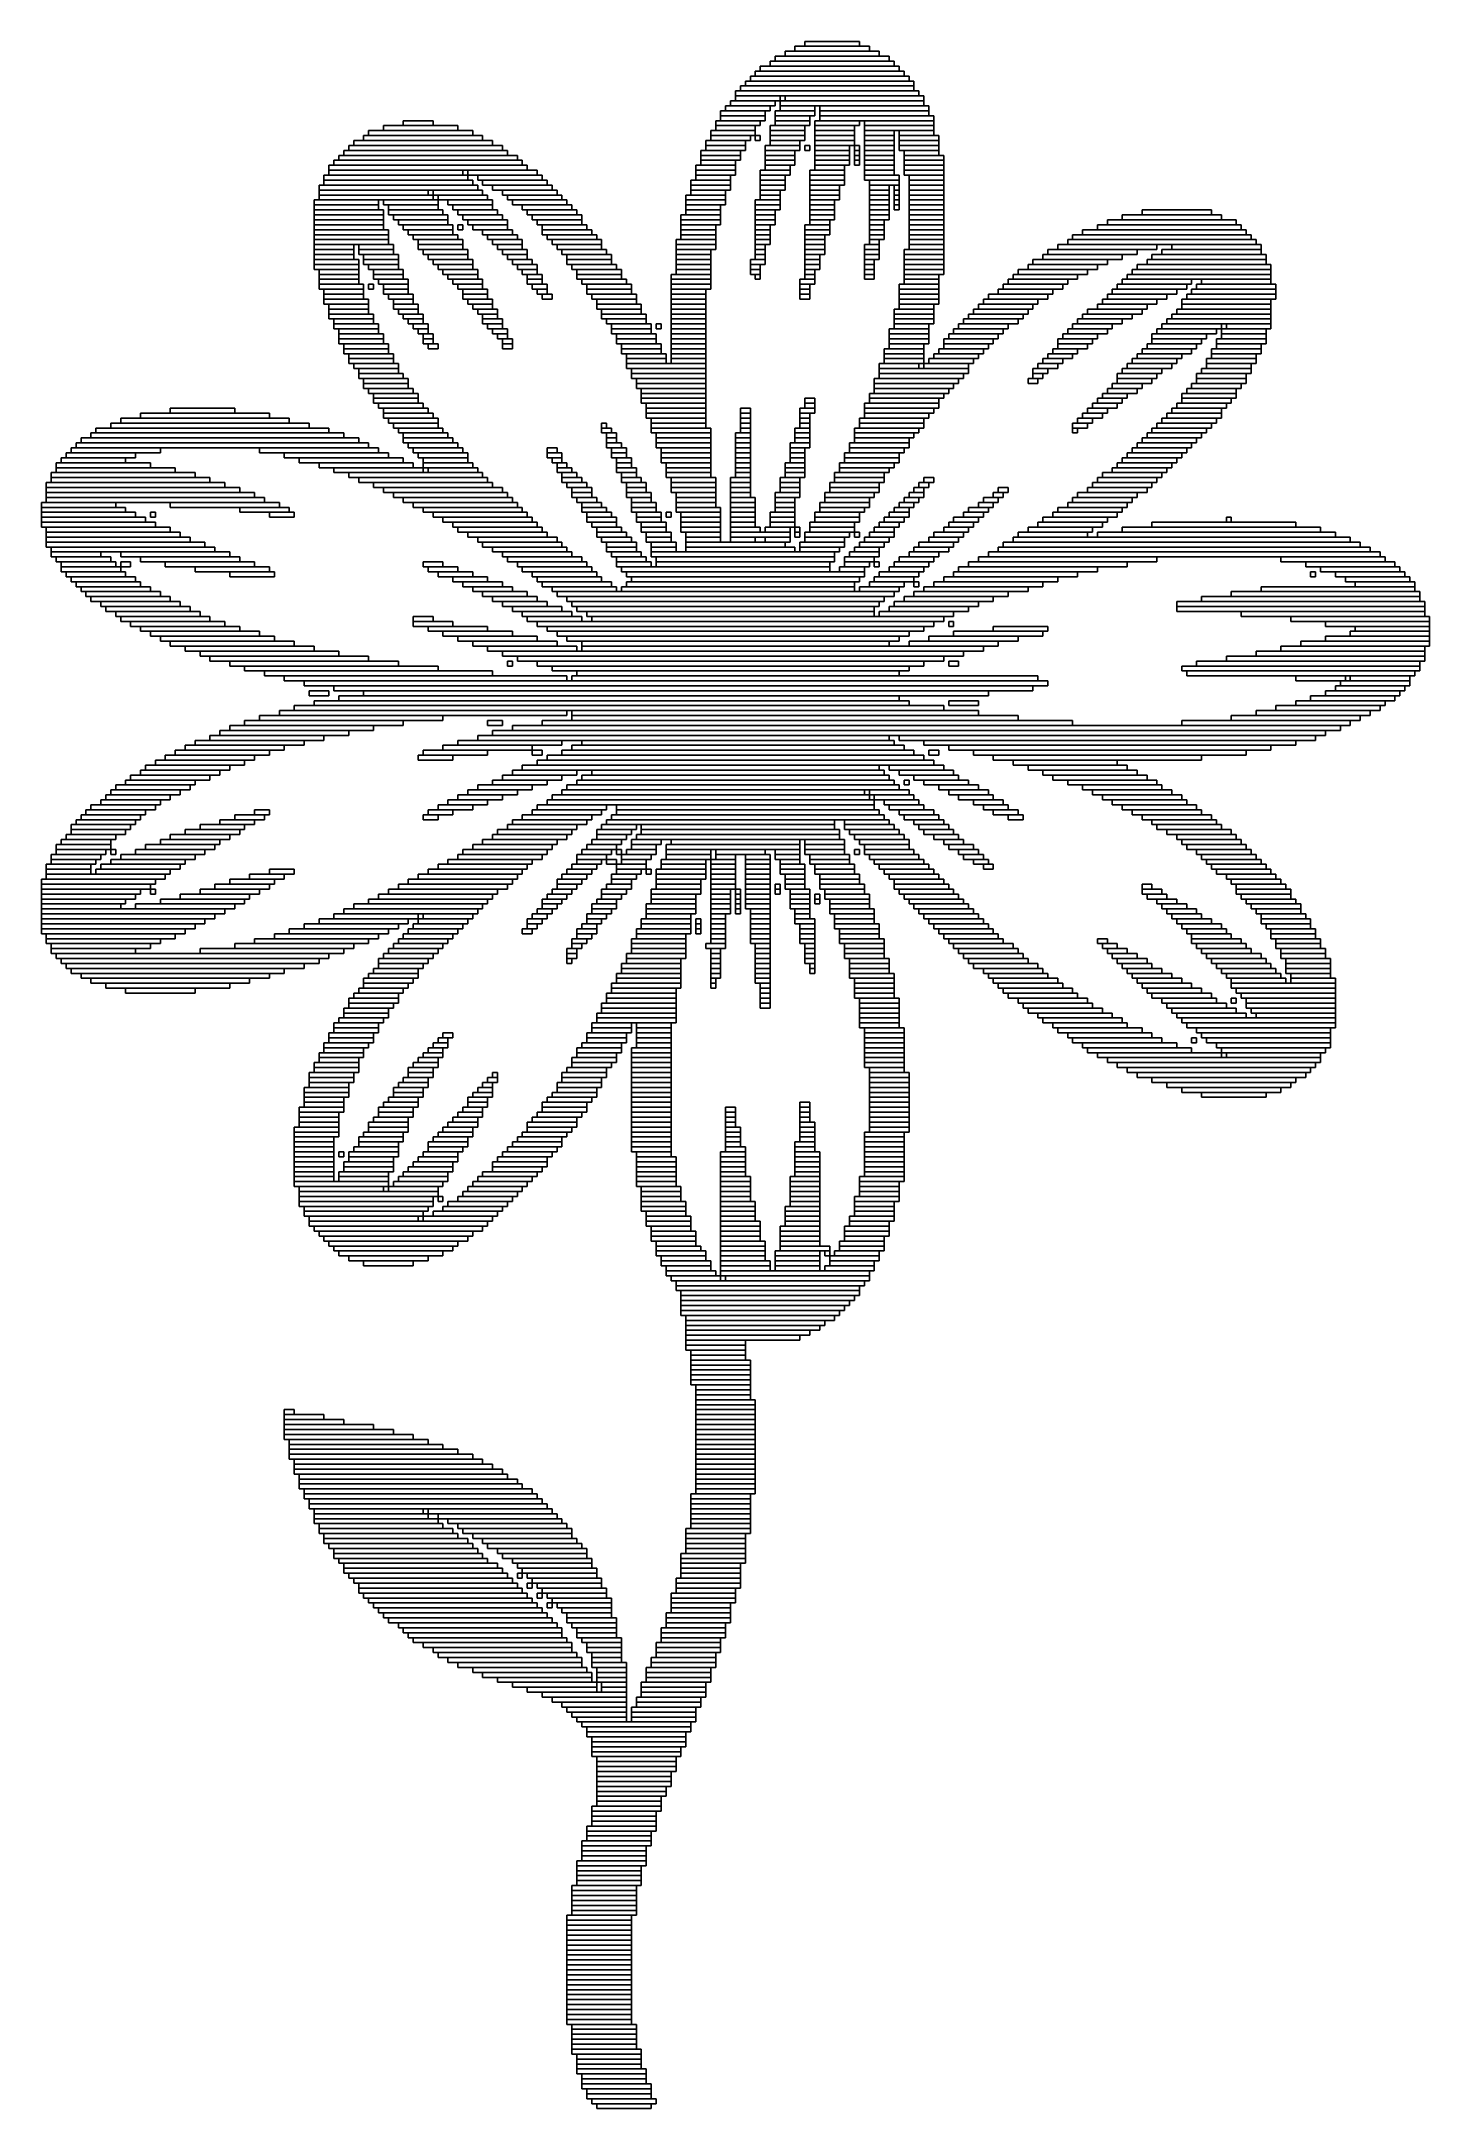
# Model space of a CAD drawing. Extents: x 372 to 652, y 304 to 721.
import ezdxf

# ---------------------------------------------------------------- set-up
doc = ezdxf.new("R2010")
doc.units = 0

msp = doc.modelspace()

# ---------------------------------------------------------------- linework, layer by layer
for p, q in [((520, 718), (543, 718)), ((520, 717), (520, 718)), ((522, 719), (541, 719)), ((522, 718), (522, 719)), ((541, 718), (522, 718)), ((524, 720), (539, 720)), ((524, 719), (524, 720)), ((539, 719), (524, 719)), ((526, 721), (537, 721)), ((526, 720), (526, 721)), ((537, 720), (526, 720)), ((537, 721), (537, 720)), ((539, 720), (539, 719)), ((541, 719), (541, 718)), ((543, 718), (543, 717)), ((515, 714), (547, 714)), ((515, 713), (515, 714)), ((516, 715), (546, 715)), ((516, 714), (516, 715)), ((546, 714), (516, 714)), ((517, 716), (545, 716)), ((517, 715), (517, 716)), ((545, 715), (517, 715)), ((519, 717), (544, 717)), ((519, 716), (519, 717)), ((544, 716), (519, 716)), ((543, 717), (520, 717)), ((544, 717), (544, 716)), ((545, 716), (545, 715)), ((546, 715), (546, 714)), ((547, 714), (547, 713)), ((511, 709), (520, 709)), ((511, 708), (511, 709)), ((512, 711), (549, 711)), ((512, 710), (512, 711)), ((549, 710), (512, 710)), ((512, 710), (521, 710)), ((512, 709), (512, 710)), ((521, 709), (512, 709)), ((513, 712), (548, 712)), ((513, 711), (513, 712)), ((548, 711), (513, 711)), ((514, 713), (548, 713)), ((514, 712), (514, 713)), ((548, 712), (514, 712)), ((547, 713), (515, 713)), ((520, 709), (520, 708)), ((521, 710), (521, 709)), ((521, 709), (550, 709)), ((521, 708), (521, 709)), ((522, 710), (550, 710)), ((522, 709), (522, 710)), ((550, 709), (522, 709)), ((548, 713), (548, 712)), ((548, 712), (548, 711)), ((549, 711), (549, 710)), ((550, 710), (550, 709)), ((550, 709), (550, 708)), ((445, 705), (451, 705)), ((445, 704), (445, 705)), ((451, 705), (451, 704)), ((508, 705), (517, 705)), ((508, 704), (508, 705)), ((509, 707), (518, 707)), ((509, 706), (509, 707)), ((518, 706), (509, 706)), ((509, 706), (518, 706)), ((509, 705), (509, 706)), ((518, 705), (509, 705)), ((510, 708), (519, 708)), ((510, 707), (510, 708)), ((519, 707), (510, 707)), ((520, 708), (511, 708)), ((517, 705), (517, 704)), ((518, 707), (518, 706)), ((518, 706), (518, 705)), ((519, 708), (519, 707)), ((520, 707), (528, 707)), ((520, 706), (520, 707)), ((528, 706), (520, 706)), ((520, 706), (527, 706)), ((520, 705), (520, 706)), ((527, 705), (520, 705)), ((520, 705), (527, 705)), ((520, 704), (520, 705)), ((550, 708), (521, 708)), ((521, 708), (528, 708)), ((521, 707), (521, 708)), ((528, 707), (521, 707)), ((527, 706), (527, 705)), ((527, 705), (527, 704)), ((528, 708), (528, 707)), ((528, 707), (528, 706)), ((528, 705), (537, 705)), ((528, 704), (528, 705)), ((529, 708), (551, 708)), ((529, 707), (529, 708)), ((551, 707), (529, 707)), ((529, 707), (551, 707)), ((529, 706), (529, 707)), ((551, 706), (529, 706)), ((529, 706), (552, 706)), ((529, 705), (529, 706)), ((552, 705), (529, 705)), ((537, 705), (537, 704)), ((538, 705), (552, 705)), ((538, 704), (538, 705)), ((551, 708), (551, 707)), ((551, 707), (551, 706)), ((552, 706), (552, 705)), ((552, 705), (552, 704)), ((435, 701), (463, 701)), ((435, 700), (435, 701)), ((437, 702), (461, 702)), ((437, 701), (437, 702)), ((461, 701), (437, 701)), ((438, 703), (459, 703)), ((438, 702), (438, 703)), ((459, 702), (438, 702)), ((441, 704), (456, 704)), ((441, 703), (441, 704)), ((456, 703), (441, 703)), ((451, 704), (445, 704)), ((456, 704), (456, 703)), ((459, 703), (459, 702)), ((461, 702), (461, 701)), ((463, 701), (463, 700)), ((506, 701), (514, 701)), ((506, 700), (506, 701)), ((507, 703), (516, 703)), ((507, 702), (507, 703)), ((516, 702), (507, 702)), ((507, 702), (515, 702)), ((507, 701), (507, 702)), ((515, 701), (507, 701)), ((517, 704), (508, 704)), ((508, 704), (516, 704)), ((508, 703), (508, 704)), ((516, 703), (508, 703)), ((514, 701), (514, 700)), ((515, 702), (515, 701)), ((516, 704), (516, 703)), ((516, 703), (516, 702)), ((516, 702), (517, 702)), ((516, 701), (516, 702)), ((517, 701), (516, 701)), ((517, 702), (517, 701)), ((519, 704), (526, 704)), ((519, 703), (519, 704)), ((526, 703), (519, 703)), ((519, 703), (526, 703)), ((519, 702), (519, 703)), ((526, 702), (519, 702)), ((519, 702), (526, 702)), ((519, 701), (519, 702)), ((526, 701), (519, 701)), ((519, 701), (525, 701)), ((519, 700), (519, 701)), ((527, 704), (520, 704)), ((525, 701), (525, 700)), ((526, 704), (526, 703)), ((526, 703), (526, 702)), ((526, 702), (526, 701)), ((537, 704), (528, 704)), ((528, 704), (536, 704)), ((528, 703), (528, 704)), ((536, 703), (528, 703)), ((528, 703), (536, 703)), ((528, 702), (528, 703)), ((536, 702), (528, 702)), ((528, 702), (536, 702)), ((528, 701), (528, 702)), ((536, 701), (528, 701)), ((528, 701), (536, 701)), ((528, 700), (528, 701)), ((536, 704), (536, 703)), ((536, 703), (536, 702)), ((536, 702), (536, 701)), ((536, 701), (536, 700)), ((552, 704), (538, 704)), ((538, 704), (552, 704)), ((538, 703), (538, 704)), ((552, 703), (538, 703)), ((538, 703), (544, 703)), ((538, 702), (538, 703)), ((544, 702), (538, 702)), ((538, 702), (544, 702)), ((538, 701), (538, 702)), ((544, 701), (538, 701)), ((538, 701), (544, 701)), ((538, 700), (538, 701)), ((544, 703), (544, 702)), ((544, 702), (544, 701)), ((544, 701), (544, 700)), ((545, 703), (552, 703)), ((545, 702), (545, 703)), ((552, 702), (545, 702)), ((545, 702), (553, 702)), ((545, 701), (545, 702)), ((553, 701), (545, 701)), ((545, 701), (553, 701)), ((545, 700), (545, 701)), ((552, 704), (552, 703)), ((552, 703), (552, 702)), ((553, 702), (553, 701)), ((553, 701), (553, 700)), ((431, 697), (469, 697)), ((431, 696), (431, 697)), ((432, 698), (468, 698)), ((432, 697), (432, 698)), ((468, 697), (432, 697)), ((433, 699), (466, 699)), ((433, 698), (433, 699)), ((466, 698), (433, 698)), ((434, 700), (465, 700)), ((434, 699), (434, 700)), ((465, 699), (434, 699)), ((463, 700), (435, 700)), ((465, 700), (465, 699)), ((466, 699), (466, 698)), ((468, 698), (468, 697)), ((469, 697), (469, 696)), ((505, 699), (513, 699)), ((505, 698), (505, 699)), ((513, 698), (505, 698)), ((505, 698), (513, 698)), ((505, 697), (505, 698)), ((513, 697), (505, 697)), ((505, 697), (512, 697)), ((505, 696), (505, 697)), ((514, 700), (506, 700)), ((506, 700), (514, 700)), ((506, 699), (506, 700)), ((514, 699), (506, 699)), ((512, 697), (512, 696)), ((513, 699), (513, 698)), ((513, 698), (513, 697)), ((514, 700), (514, 699)), ((518, 700), (525, 700)), ((518, 699), (518, 700)), ((525, 699), (518, 699)), ((518, 699), (524, 699)), ((518, 698), (518, 699)), ((524, 698), (518, 698)), ((518, 698), (524, 698)), ((518, 697), (518, 698)), ((524, 697), (518, 697)), ((518, 697), (524, 697)), ((518, 696), (518, 697)), ((525, 700), (519, 700)), ((524, 699), (524, 698)), ((524, 698), (524, 697)), ((524, 697), (524, 696)), ((525, 700), (525, 699)), ((526, 700), (527, 700)), ((526, 699), (526, 700)), ((527, 699), (526, 699)), ((527, 700), (527, 699)), ((536, 700), (528, 700)), ((528, 700), (535, 700)), ((528, 699), (528, 700)), ((535, 699), (528, 699)), ((528, 699), (535, 699)), ((528, 698), (528, 699)), ((535, 698), (528, 698)), ((528, 698), (535, 698)), ((528, 697), (528, 698)), ((535, 697), (528, 697)), ((528, 697), (535, 697)), ((528, 696), (528, 697)), ((535, 700), (535, 699)), ((535, 699), (535, 698)), ((535, 698), (535, 697)), ((535, 697), (535, 696)), ((536, 700), (537, 700)), ((536, 699), (536, 700)), ((537, 699), (536, 699)), ((536, 699), (537, 699)), ((536, 698), (536, 699)), ((537, 698), (536, 698)), ((536, 698), (537, 698)), ((536, 697), (536, 698)), ((537, 697), (536, 697)), ((536, 697), (537, 697)), ((536, 696), (536, 697)), ((537, 700), (537, 699)), ((537, 699), (537, 698)), ((537, 698), (537, 697)), ((537, 697), (537, 696)), ((544, 700), (538, 700)), ((538, 700), (544, 700)), ((538, 699), (538, 700)), ((544, 699), (538, 699)), ((538, 699), (544, 699)), ((538, 698), (538, 699)), ((544, 698), (538, 698)), ((538, 698), (544, 698)), ((538, 697), (538, 698)), ((544, 697), (538, 697)), ((538, 697), (544, 697)), ((538, 696), (538, 697)), ((544, 700), (544, 699)), ((544, 699), (544, 698)), ((544, 698), (544, 697)), ((544, 697), (544, 696)), ((553, 700), (545, 700)), ((545, 700), (553, 700)), ((545, 699), (545, 700)), ((553, 699), (545, 699)), ((546, 699), (553, 699)), ((546, 698), (546, 699)), ((553, 698), (546, 698)), ((546, 698), (554, 698)), ((546, 697), (546, 698)), ((554, 697), (546, 697)), ((546, 697), (554, 697)), ((546, 696), (546, 697)), ((553, 700), (553, 699)), ((553, 699), (553, 698)), ((554, 698), (554, 697)), ((554, 697), (554, 696)), ((429, 694), (458, 694)), ((429, 693), (429, 694)), ((458, 693), (429, 693)), ((429, 693), (459, 693)), ((429, 692), (429, 693)), ((430, 696), (470, 696)), ((430, 695), (430, 696)), ((470, 695), (430, 695)), ((430, 695), (457, 695)), ((430, 694), (430, 695)), ((457, 694), (430, 694)), ((469, 696), (431, 696)), ((457, 695), (457, 694)), ((458, 695), (472, 695)), ((458, 694), (458, 695)), ((472, 694), (458, 694)), ((458, 694), (458, 693)), ((459, 693), (459, 692)), ((460, 694), (473, 694)), ((460, 693), (460, 694)), ((473, 693), (460, 693)), ((461, 693), (474, 693)), ((461, 692), (461, 693)), ((470, 696), (470, 695)), ((472, 695), (472, 694)), ((473, 694), (473, 693)), ((474, 693), (474, 692)), ((503, 693), (511, 693)), ((503, 692), (503, 693)), ((504, 696), (512, 696)), ((504, 695), (504, 696)), ((512, 695), (504, 695)), ((504, 695), (512, 695)), ((504, 694), (504, 695)), ((512, 694), (504, 694)), ((504, 694), (511, 694)), ((504, 693), (504, 694)), ((511, 693), (504, 693)), ((512, 696), (505, 696)), ((511, 694), (511, 693)), ((511, 693), (511, 692)), ((512, 696), (512, 695)), ((512, 695), (512, 694)), ((517, 695), (523, 695)), ((517, 694), (517, 695)), ((523, 694), (517, 694)), ((517, 694), (522, 694)), ((517, 693), (517, 694)), ((522, 693), (517, 693)), ((517, 693), (522, 693)), ((517, 692), (517, 693)), ((524, 696), (518, 696)), ((518, 696), (523, 696)), ((518, 695), (518, 696)), ((523, 695), (518, 695)), ((522, 694), (522, 693)), ((522, 693), (522, 692)), ((523, 696), (523, 695)), ((523, 695), (523, 694)), ((527, 695), (534, 695)), ((527, 694), (527, 695)), ((534, 694), (527, 694)), ((527, 694), (534, 694)), ((527, 693), (527, 694)), ((534, 693), (527, 693)), ((527, 693), (534, 693)), ((527, 692), (527, 693)), ((535, 696), (528, 696)), ((528, 696), (534, 696)), ((528, 695), (528, 696)), ((534, 695), (528, 695)), ((534, 696), (534, 695)), ((534, 695), (534, 694)), ((534, 694), (534, 693)), ((534, 693), (534, 692)), ((537, 696), (536, 696)), ((544, 696), (538, 696)), ((538, 696), (544, 696)), ((538, 695), (538, 696)), ((544, 695), (538, 695)), ((538, 695), (544, 695)), ((538, 694), (538, 695)), ((544, 694), (538, 694)), ((538, 694), (545, 694)), ((538, 693), (538, 694)), ((545, 693), (538, 693)), ((539, 693), (545, 693)), ((539, 692), (539, 693)), ((544, 696), (544, 695)), ((544, 695), (544, 694)), ((545, 694), (545, 693)), ((545, 693), (545, 692)), ((554, 696), (546, 696)), ((546, 696), (554, 696)), ((546, 695), (546, 696)), ((554, 695), (546, 695)), ((546, 695), (554, 695)), ((546, 694), (546, 695)), ((554, 694), (546, 694)), ((547, 694), (554, 694)), ((547, 693), (547, 694)), ((554, 693), (547, 693)), ((547, 693), (554, 693)), ((547, 692), (547, 693)), ((554, 696), (554, 695)), ((554, 695), (554, 694)), ((554, 694), (554, 693)), ((554, 693), (554, 692)), ((427, 689), (440, 689)), ((427, 688), (427, 689)), ((428, 692), (460, 692)), ((428, 691), (428, 692)), ((460, 691), (428, 691)), ((428, 691), (450, 691)), ((428, 690), (428, 691)), ((450, 690), (428, 690)), ((428, 690), (451, 690)), ((428, 689), (428, 690)), ((451, 689), (428, 689)), ((459, 692), (429, 692)), ((440, 689), (440, 688)), ((441, 689), (452, 689)), ((441, 688), (441, 689)), ((450, 691), (450, 690)), ((451, 691), (461, 691)), ((451, 690), (451, 691)), ((461, 690), (451, 690)), ((451, 690), (451, 689)), ((452, 690), (462, 690)), ((452, 689), (452, 690)), ((462, 689), (452, 689)), ((452, 689), (452, 688)), ((454, 689), (463, 689)), ((454, 688), (454, 689)), ((460, 692), (460, 691)), ((474, 692), (461, 692)), ((461, 691), (461, 690)), ((462, 690), (462, 689)), ((463, 692), (475, 692)), ((463, 691), (463, 692)), ((475, 691), (463, 691)), ((463, 689), (463, 688)), ((465, 691), (476, 691)), ((465, 690), (465, 691)), ((476, 690), (465, 690)), ((466, 690), (477, 690)), ((466, 689), (466, 690)), ((477, 689), (466, 689)), ((467, 689), (478, 689)), ((467, 688), (467, 689)), ((475, 692), (475, 691)), ((476, 691), (476, 690)), ((477, 690), (477, 689)), ((478, 689), (478, 688)), ((502, 690), (510, 690)), ((502, 689), (502, 690)), ((510, 689), (502, 689)), ((502, 689), (510, 689)), ((502, 688), (502, 689)), ((511, 692), (503, 692)), ((503, 692), (511, 692)), ((503, 691), (503, 692)), ((511, 691), (503, 691)), ((503, 691), (510, 691)), ((503, 690), (503, 691)), ((510, 690), (503, 690)), ((510, 691), (510, 690)), ((510, 690), (510, 689)), ((510, 689), (510, 688)), ((511, 692), (511, 691)), ((516, 689), (521, 689)), ((516, 688), (516, 689)), ((522, 692), (517, 692)), ((517, 692), (522, 692)), ((517, 691), (517, 692)), ((522, 691), (517, 691)), ((517, 691), (521, 691)), ((517, 690), (517, 691)), ((521, 690), (517, 690)), ((517, 690), (521, 690)), ((517, 689), (517, 690)), ((521, 689), (517, 689)), ((521, 691), (521, 690)), ((521, 690), (521, 689)), ((521, 689), (521, 688)), ((522, 692), (522, 691)), ((534, 692), (527, 692)), ((527, 692), (533, 692)), ((527, 691), (527, 692)), ((533, 691), (527, 691)), ((527, 691), (533, 691)), ((527, 690), (527, 691)), ((533, 690), (527, 690)), ((527, 690), (533, 690)), ((527, 689), (527, 690)), ((533, 689), (527, 689)), ((527, 689), (532, 689)), ((527, 688), (527, 689)), ((532, 689), (532, 688)), ((533, 692), (533, 691)), ((533, 691), (533, 690)), ((533, 690), (533, 689)), ((545, 692), (539, 692)), ((539, 692), (543, 692)), ((539, 691), (539, 692)), ((543, 691), (539, 691)), ((539, 691), (543, 691)), ((539, 690), (539, 691)), ((543, 690), (539, 690)), ((539, 690), (543, 690)), ((539, 689), (539, 690)), ((543, 689), (539, 689)), ((539, 689), (543, 689)), ((539, 688), (539, 689)), ((543, 692), (543, 691)), ((543, 691), (543, 690)), ((543, 690), (543, 689)), ((543, 689), (543, 688)), ((544, 692), (545, 692)), ((544, 691), (544, 692)), ((545, 691), (544, 691)), ((544, 691), (545, 691)), ((544, 690), (544, 691)), ((545, 690), (544, 690)), ((544, 690), (545, 690)), ((544, 689), (544, 690)), ((545, 689), (544, 689)), ((544, 689), (545, 689)), ((544, 688), (544, 689)), ((545, 692), (545, 691)), ((545, 691), (545, 690)), ((545, 690), (545, 689)), ((545, 689), (545, 688)), ((554, 692), (547, 692)), ((547, 692), (554, 692)), ((547, 691), (547, 692)), ((554, 691), (547, 691)), ((547, 691), (554, 691)), ((547, 690), (547, 691)), ((554, 690), (547, 690)), ((547, 690), (554, 690)), ((547, 689), (547, 690)), ((554, 689), (547, 689)), ((547, 689), (554, 689)), ((547, 688), (547, 689)), ((554, 692), (554, 691)), ((554, 691), (554, 690)), ((554, 690), (554, 689)), ((554, 689), (554, 688)), ((440, 688), (427, 688)), ((427, 688), (440, 688)), ((427, 687), (427, 688)), ((440, 687), (427, 687)), ((427, 687), (441, 687)), ((427, 686), (427, 687)), ((441, 686), (427, 686)), ((427, 686), (441, 686)), ((427, 685), (427, 686)), ((441, 685), (427, 685)), ((427, 685), (441, 685)), ((427, 684), (427, 685)), ((441, 684), (427, 684)), ((427, 684), (441, 684)), ((427, 683), (427, 684)), ((440, 688), (440, 687)), ((452, 688), (441, 688)), ((441, 687), (441, 686)), ((441, 686), (441, 685)), ((441, 685), (441, 684)), ((441, 684), (441, 683)), ((442, 688), (452, 688)), ((442, 687), (442, 688)), ((452, 687), (442, 687)), ((442, 687), (453, 687)), ((442, 686), (442, 687)), ((453, 686), (442, 686)), ((443, 686), (454, 686)), ((443, 685), (443, 686)), ((454, 685), (443, 685)), ((444, 685), (454, 685)), ((444, 684), (444, 685)), ((454, 684), (444, 684)), ((445, 684), (455, 684)), ((445, 683), (445, 684)), ((452, 688), (452, 687)), ((453, 687), (453, 686)), ((463, 688), (454, 688)), ((454, 686), (454, 685)), ((454, 685), (454, 684)), ((455, 688), (463, 688)), ((455, 687), (455, 688)), ((463, 687), (455, 687)), ((455, 684), (455, 683)), ((456, 687), (464, 687)), ((456, 686), (456, 687)), ((464, 686), (456, 686)), ((456, 684), (457, 684)), ((456, 683), (456, 684)), ((457, 686), (465, 686)), ((457, 685), (457, 686)), ((465, 685), (457, 685)), ((457, 684), (457, 683)), ((458, 685), (466, 685)), ((458, 684), (458, 685)), ((466, 684), (458, 684)), ((459, 684), (466, 684)), ((459, 683), (459, 684)), ((463, 688), (463, 687)), ((464, 687), (464, 686)), ((465, 686), (465, 685)), ((466, 685), (466, 684)), ((466, 684), (466, 683)), ((478, 688), (467, 688)), ((469, 688), (479, 688)), ((469, 687), (469, 688)), ((479, 687), (469, 687)), ((470, 687), (480, 687)), ((470, 686), (470, 687)), ((480, 686), (470, 686)), ((471, 686), (481, 686)), ((471, 685), (471, 686)), ((481, 685), (471, 685)), ((472, 685), (481, 685)), ((472, 684), (472, 685)), ((481, 684), (472, 684)), ((473, 684), (482, 684)), ((473, 683), (473, 684)), ((479, 688), (479, 687)), ((480, 687), (480, 686)), ((481, 686), (481, 685)), ((481, 685), (481, 684)), ((482, 684), (482, 683)), ((501, 686), (509, 686)), ((501, 685), (501, 686)), ((509, 685), (501, 685)), ((501, 685), (509, 685)), ((501, 684), (501, 685)), ((509, 684), (501, 684)), ((501, 684), (508, 684)), ((501, 683), (501, 684)), ((510, 688), (502, 688)), ((502, 688), (509, 688)), ((502, 687), (502, 688)), ((509, 687), (502, 687)), ((502, 687), (509, 687)), ((502, 686), (502, 687)), ((509, 686), (502, 686)), ((508, 684), (508, 683)), ((509, 688), (509, 687)), ((509, 687), (509, 686)), ((509, 686), (509, 685)), ((509, 685), (509, 684)), ((521, 688), (516, 688)), ((516, 688), (521, 688)), ((516, 687), (516, 688)), ((521, 687), (516, 687)), ((516, 687), (520, 687)), ((516, 686), (516, 687)), ((520, 686), (516, 686)), ((516, 686), (520, 686)), ((516, 685), (516, 686)), ((520, 685), (516, 685)), ((516, 685), (520, 685)), ((516, 684), (516, 685)), ((520, 684), (516, 684)), ((516, 684), (519, 684)), ((516, 683), (516, 684)), ((519, 684), (519, 683)), ((520, 687), (520, 686)), ((520, 686), (520, 685)), ((520, 685), (520, 684)), ((521, 688), (521, 687)), ((526, 684), (531, 684)), ((526, 683), (526, 684)), ((532, 688), (527, 688)), ((527, 688), (532, 688)), ((527, 687), (527, 688)), ((532, 687), (527, 687)), ((527, 687), (532, 687)), ((527, 686), (527, 687)), ((532, 686), (527, 686)), ((527, 686), (532, 686)), ((527, 685), (527, 686)), ((532, 685), (527, 685)), ((527, 685), (531, 685)), ((527, 684), (527, 685)), ((531, 684), (527, 684)), ((531, 685), (531, 684)), ((531, 684), (531, 683)), ((532, 688), (532, 687)), ((532, 687), (532, 686)), ((532, 686), (532, 685)), ((543, 688), (539, 688)), ((539, 688), (543, 688)), ((539, 687), (539, 688)), ((543, 687), (539, 687)), ((539, 687), (543, 687)), ((539, 686), (539, 687)), ((543, 686), (539, 686)), ((539, 686), (543, 686)), ((539, 685), (539, 686)), ((543, 685), (539, 685)), ((539, 685), (542, 685)), ((539, 684), (539, 685)), ((542, 684), (539, 684)), ((539, 684), (542, 684)), ((539, 683), (539, 684)), ((542, 685), (542, 684)), ((542, 684), (542, 683)), ((543, 688), (543, 687)), ((543, 687), (543, 686)), ((543, 686), (543, 685)), ((545, 688), (544, 688)), ((544, 688), (545, 688)), ((544, 687), (544, 688)), ((545, 687), (544, 687)), ((545, 688), (545, 687)), ((554, 688), (547, 688)), ((547, 688), (554, 688)), ((547, 687), (547, 688)), ((554, 687), (547, 687)), ((547, 687), (554, 687)), ((547, 686), (547, 687)), ((554, 686), (547, 686)), ((547, 686), (554, 686)), ((547, 685), (547, 686)), ((554, 685), (547, 685)), ((547, 685), (554, 685)), ((547, 684), (547, 685)), ((554, 684), (547, 684)), ((547, 684), (554, 684)), ((547, 683), (547, 684)), ((554, 688), (554, 687)), ((554, 687), (554, 686)), ((554, 686), (554, 685)), ((554, 685), (554, 684)), ((554, 684), (554, 683)), ((585, 684), (614, 684)), ((585, 683), (585, 684)), ((587, 685), (613, 685)), ((587, 684), (587, 685)), ((613, 684), (587, 684)), ((590, 686), (610, 686)), ((590, 685), (590, 686)), ((610, 685), (590, 685)), ((594, 687), (608, 687)), ((594, 686), (594, 687)), ((608, 686), (594, 686)), ((608, 687), (608, 686)), ((610, 686), (610, 685)), ((613, 685), (613, 684)), ((614, 684), (614, 683)), ((441, 683), (427, 683)), ((427, 683), (442, 683)), ((427, 682), (427, 683)), ((442, 682), (427, 682)), ((427, 682), (442, 682)), ((427, 681), (427, 682)), ((442, 681), (427, 681)), ((427, 681), (442, 681)), ((427, 680), (427, 681)), ((442, 680), (427, 680)), ((427, 680), (435, 680)), ((427, 679), (427, 680)), ((435, 680), (435, 679)), ((436, 680), (443, 680)), ((436, 679), (436, 680)), ((442, 683), (442, 682)), ((442, 682), (442, 681)), ((442, 681), (442, 680)), ((443, 680), (443, 679)), ((455, 683), (445, 683)), ((446, 683), (455, 683)), ((446, 682), (446, 683)), ((455, 682), (446, 682)), ((447, 682), (456, 682)), ((447, 681), (447, 682)), ((456, 681), (447, 681)), ((448, 681), (457, 681)), ((448, 680), (448, 681)), ((457, 680), (448, 680)), ((448, 680), (457, 680)), ((448, 679), (448, 680)), ((455, 683), (455, 682)), ((457, 683), (456, 683)), ((456, 682), (456, 681)), ((457, 681), (457, 680)), ((457, 680), (457, 679)), ((466, 683), (459, 683)), ((461, 683), (467, 683)), ((461, 682), (461, 683)), ((467, 682), (461, 682)), ((462, 682), (468, 682)), ((462, 681), (462, 682)), ((468, 681), (462, 681)), ((463, 681), (469, 681)), ((463, 680), (463, 681)), ((469, 680), (463, 680)), ((464, 680), (469, 680)), ((464, 679), (464, 680)), ((467, 683), (467, 682)), ((468, 682), (468, 681)), ((469, 681), (469, 680)), ((469, 680), (469, 679)), ((482, 683), (473, 683)), ((473, 683), (483, 683)), ((473, 682), (473, 683)), ((483, 682), (473, 682)), ((474, 682), (484, 682)), ((474, 681), (474, 682)), ((484, 681), (474, 681)), ((475, 681), (485, 681)), ((475, 680), (475, 681)), ((485, 680), (475, 680)), ((476, 680), (485, 680)), ((476, 679), (476, 680)), ((483, 683), (483, 682)), ((484, 682), (484, 681)), ((485, 681), (485, 680)), ((485, 680), (485, 679)), ((500, 681), (508, 681)), ((500, 680), (500, 681)), ((508, 680), (500, 680)), ((500, 680), (508, 680)), ((500, 679), (500, 680)), ((508, 683), (501, 683)), ((501, 683), (508, 683)), ((501, 682), (501, 683)), ((508, 682), (501, 682)), ((501, 682), (508, 682)), ((501, 681), (501, 682)), ((508, 681), (501, 681)), ((508, 683), (508, 682)), ((508, 682), (508, 681)), ((508, 681), (508, 680)), ((508, 680), (508, 679)), ((519, 683), (516, 683)), ((516, 683), (519, 683)), ((516, 682), (516, 683)), ((519, 682), (516, 682)), ((516, 682), (519, 682)), ((516, 681), (516, 682)), ((519, 681), (516, 681)), ((516, 681), (519, 681)), ((516, 680), (516, 681)), ((519, 680), (516, 680)), ((516, 680), (518, 680)), ((516, 679), (516, 680)), ((518, 680), (518, 679)), ((519, 683), (519, 682)), ((519, 682), (519, 681)), ((519, 681), (519, 680)), ((531, 683), (526, 683)), ((526, 683), (531, 683)), ((526, 682), (526, 683)), ((531, 682), (526, 682)), ((526, 682), (530, 682)), ((526, 681), (526, 682)), ((530, 681), (526, 681)), ((526, 681), (530, 681)), ((526, 680), (526, 681)), ((530, 680), (526, 680)), ((526, 680), (530, 680)), ((526, 679), (526, 680)), ((530, 682), (530, 681)), ((530, 681), (530, 680)), ((530, 680), (530, 679)), ((531, 683), (531, 682)), ((538, 680), (541, 680)), ((538, 679), (538, 680)), ((542, 683), (539, 683)), ((539, 683), (542, 683)), ((539, 682), (539, 683)), ((542, 682), (539, 682)), ((539, 682), (542, 682)), ((539, 681), (539, 682)), ((542, 681), (539, 681)), ((539, 681), (541, 681)), ((539, 680), (539, 681)), ((541, 680), (539, 680)), ((541, 681), (541, 680)), ((541, 680), (541, 679)), ((542, 683), (542, 682)), ((542, 682), (542, 681)), ((554, 683), (547, 683)), ((547, 683), (554, 683)), ((547, 682), (547, 683)), ((554, 682), (547, 682)), ((547, 682), (554, 682)), ((547, 681), (547, 682)), ((554, 681), (547, 681)), ((547, 681), (554, 681)), ((547, 680), (547, 681)), ((554, 680), (547, 680)), ((547, 680), (554, 680)), ((547, 679), (547, 680)), ((554, 683), (554, 682)), ((554, 682), (554, 681)), ((554, 681), (554, 680)), ((554, 680), (554, 679)), ((577, 680), (597, 680)), ((577, 679), (577, 680)), ((579, 681), (617, 681)), ((579, 680), (579, 681)), ((617, 680), (579, 680)), ((580, 682), (616, 682)), ((580, 681), (580, 682)), ((616, 681), (580, 681)), ((582, 683), (615, 683)), ((582, 682), (582, 683)), ((615, 682), (582, 682)), ((614, 683), (585, 683)), ((597, 680), (597, 679)), ((600, 680), (618, 680)), ((600, 679), (600, 680)), ((615, 683), (615, 682)), ((616, 682), (616, 681)), ((617, 681), (617, 680)), ((618, 680), (618, 679)), ((435, 679), (427, 679)), ((427, 679), (435, 679)), ((427, 678), (427, 679)), ((435, 678), (427, 678)), ((427, 678), (435, 678)), ((427, 677), (427, 678)), ((435, 677), (427, 677)), ((427, 677), (436, 677)), ((427, 676), (427, 677)), ((436, 676), (427, 676)), ((427, 676), (436, 676)), ((427, 675), (427, 676)), ((435, 679), (435, 678)), ((435, 678), (435, 677)), ((443, 679), (436, 679)), ((436, 679), (443, 679)), ((436, 678), (436, 679)), ((443, 678), (436, 678)), ((436, 677), (436, 676)), ((436, 676), (436, 675)), ((437, 678), (444, 678)), ((437, 677), (437, 678)), ((444, 677), (437, 677)), ((437, 677), (444, 677)), ((437, 676), (437, 677)), ((444, 676), (437, 676)), ((438, 676), (444, 676)), ((438, 675), (438, 676)), ((443, 679), (443, 678)), ((444, 678), (444, 677)), ((444, 677), (444, 676)), ((444, 676), (444, 675)), ((457, 679), (448, 679)), ((449, 679), (458, 679)), ((449, 678), (449, 679)), ((458, 678), (449, 678)), ((450, 678), (458, 678)), ((450, 677), (450, 678)), ((458, 677), (450, 677)), ((451, 677), (459, 677)), ((451, 676), (451, 677)), ((459, 676), (451, 676)), ((452, 676), (459, 676)), ((452, 675), (452, 676)), ((458, 679), (458, 678)), ((458, 678), (458, 677)), ((459, 677), (459, 676)), ((459, 676), (459, 675)), ((469, 679), (464, 679)), ((465, 679), (470, 679)), ((465, 678), (465, 679)), ((470, 678), (465, 678)), ((466, 678), (470, 678)), ((466, 677), (466, 678)), ((470, 677), (466, 677)), ((467, 677), (471, 677)), ((467, 676), (467, 677)), ((471, 676), (467, 676)), ((468, 676), (472, 676)), ((468, 675), (468, 676)), ((470, 679), (470, 678)), ((470, 678), (470, 677)), ((471, 677), (471, 676)), ((472, 676), (472, 675)), ((485, 679), (476, 679)), ((477, 679), (486, 679)), ((477, 678), (477, 679)), ((486, 678), (477, 678)), ((478, 678), (487, 678)), ((478, 677), (478, 678)), ((487, 677), (478, 677)), ((478, 677), (487, 677)), ((478, 676), (478, 677)), ((487, 676), (478, 676)), ((479, 676), (488, 676)), ((479, 675), (479, 676)), ((486, 679), (486, 678)), ((487, 678), (487, 677)), ((487, 677), (487, 676)), ((488, 676), (488, 675)), ((508, 679), (500, 679)), ((500, 679), (507, 679)), ((500, 678), (500, 679)), ((507, 678), (500, 678)), ((500, 678), (507, 678)), ((500, 677), (500, 678)), ((507, 677), (500, 677)), ((500, 677), (507, 677)), ((500, 676), (500, 677)), ((507, 676), (500, 676)), ((500, 676), (507, 676)), ((500, 675), (500, 676)), ((507, 679), (507, 678)), ((507, 678), (507, 677)), ((507, 677), (507, 676)), ((507, 676), (507, 675)), ((515, 677), (518, 677)), ((515, 676), (515, 677)), ((518, 676), (515, 676)), ((515, 676), (517, 676)), ((515, 675), (515, 676)), ((518, 679), (516, 679)), ((516, 679), (518, 679)), ((516, 678), (516, 679)), ((518, 678), (516, 678)), ((516, 678), (518, 678)), ((516, 677), (516, 678)), ((518, 677), (516, 677)), ((517, 676), (517, 675)), ((518, 679), (518, 678)), ((518, 678), (518, 677)), ((518, 677), (518, 676)), ((530, 679), (526, 679)), ((526, 679), (530, 679)), ((526, 678), (526, 679)), ((530, 678), (526, 678)), ((526, 678), (529, 678)), ((526, 677), (526, 678)), ((529, 677), (526, 677)), ((526, 677), (529, 677)), ((526, 676), (526, 677)), ((529, 676), (526, 676)), ((526, 676), (529, 676)), ((526, 675), (526, 676)), ((529, 678), (529, 677)), ((529, 677), (529, 676)), ((529, 676), (529, 675)), ((530, 679), (530, 678)), ((541, 679), (538, 679)), ((538, 679), (541, 679)), ((538, 678), (538, 679)), ((541, 678), (538, 678)), ((538, 678), (541, 678)), ((538, 677), (538, 678)), ((541, 677), (538, 677)), ((538, 677), (540, 677)), ((538, 676), (538, 677)), ((540, 676), (538, 676)), ((538, 676), (540, 676)), ((538, 675), (538, 676)), ((540, 677), (540, 676)), ((540, 676), (540, 675)), ((541, 679), (541, 678)), ((541, 678), (541, 677)), ((546, 679), (554, 679)), ((546, 678), (546, 679)), ((554, 678), (546, 678)), ((546, 678), (554, 678)), ((546, 677), (546, 678)), ((554, 677), (546, 677)), ((546, 677), (554, 677)), ((546, 676), (546, 677)), ((554, 676), (546, 676)), ((546, 676), (554, 676)), ((546, 675), (546, 676)), ((554, 679), (547, 679)), ((554, 679), (554, 678)), ((554, 678), (554, 677)), ((554, 677), (554, 676)), ((554, 676), (554, 675)), ((571, 676), (585, 676)), ((571, 675), (571, 676)), ((572, 677), (587, 677)), ((572, 676), (572, 677)), ((587, 676), (572, 676)), ((574, 678), (590, 678)), ((574, 677), (574, 678)), ((590, 677), (574, 677)), ((575, 679), (593, 679)), ((575, 678), (575, 679)), ((593, 678), (575, 678)), ((597, 679), (577, 679)), ((585, 676), (585, 675)), ((587, 677), (587, 676)), ((590, 678), (590, 677)), ((593, 679), (593, 678)), ((593, 676), (620, 676)), ((593, 675), (593, 676)), ((595, 677), (619, 677)), ((595, 676), (595, 677)), ((619, 676), (595, 676)), ((596, 678), (619, 678)), ((596, 677), (596, 678)), ((619, 677), (596, 677)), ((598, 679), (618, 679)), ((598, 678), (598, 679)), ((618, 678), (598, 678)), ((618, 679), (600, 679)), ((618, 679), (618, 678)), ((619, 678), (619, 677)), ((619, 677), (619, 676)), ((620, 676), (620, 675)), ((436, 675), (427, 675)), ((428, 675), (436, 675)), ((428, 674), (428, 675)), ((436, 674), (428, 674)), ((428, 674), (436, 674)), ((428, 673), (428, 674)), ((436, 673), (428, 673)), ((428, 673), (436, 673)), ((428, 672), (428, 673)), ((436, 672), (428, 672)), ((428, 672), (437, 672)), ((428, 671), (428, 672)), ((436, 675), (436, 674)), ((436, 674), (436, 673)), ((436, 673), (436, 672)), ((437, 672), (437, 671)), ((444, 675), (438, 675)), ((438, 672), (439, 672)), ((438, 671), (438, 672)), ((439, 675), (445, 675)), ((439, 674), (439, 675)), ((445, 674), (439, 674)), ((439, 674), (445, 674)), ((439, 673), (439, 674)), ((445, 673), (439, 673)), ((439, 672), (439, 671)), ((440, 673), (446, 673)), ((440, 672), (440, 673)), ((446, 672), (440, 672)), ((441, 672), (446, 672)), ((441, 671), (441, 672)), ((445, 675), (445, 674)), ((445, 674), (445, 673)), ((446, 673), (446, 672)), ((446, 672), (446, 671)), ((459, 675), (452, 675)), ((453, 675), (460, 675)), ((453, 674), (453, 675)), ((460, 674), (453, 674)), ((454, 674), (460, 674)), ((454, 673), (454, 674)), ((460, 673), (454, 673)), ((455, 673), (461, 673)), ((455, 672), (455, 673)), ((461, 672), (455, 672)), ((456, 672), (461, 672)), ((456, 671), (456, 672)), ((460, 675), (460, 674)), ((460, 674), (460, 673)), ((461, 673), (461, 672)), ((461, 672), (461, 671)), ((472, 675), (468, 675)), ((469, 675), (472, 675)), ((469, 674), (469, 675)), ((472, 674), (469, 674)), ((470, 674), (473, 674)), ((470, 673), (470, 674)), ((473, 673), (470, 673)), ((470, 673), (473, 673)), ((470, 672), (470, 673)), ((473, 672), (470, 672)), ((471, 672), (474, 672)), ((471, 671), (471, 672)), ((472, 675), (472, 674)), ((473, 674), (473, 673)), ((473, 673), (473, 672)), ((474, 672), (474, 671)), ((488, 675), (479, 675)), ((480, 675), (489, 675)), ((480, 674), (480, 675)), ((489, 674), (480, 674)), ((480, 674), (489, 674)), ((480, 673), (480, 674)), ((489, 673), (480, 673)), ((481, 673), (490, 673)), ((481, 672), (481, 673)), ((490, 672), (481, 672)), ((482, 672), (491, 672)), ((482, 671), (482, 672)), ((489, 675), (489, 674)), ((489, 674), (489, 673)), ((490, 673), (490, 672)), ((491, 672), (491, 671)), ((499, 674), (507, 674)), ((499, 673), (499, 674)), ((507, 673), (499, 673)), ((499, 673), (507, 673)), ((499, 672), (499, 673)), ((507, 672), (499, 672)), ((499, 672), (507, 672)), ((499, 671), (499, 672)), ((507, 675), (500, 675)), ((500, 675), (507, 675)), ((500, 674), (500, 675)), ((507, 674), (500, 674)), ((507, 675), (507, 674)), ((507, 674), (507, 673)), ((507, 673), (507, 672)), ((507, 672), (507, 671)), ((517, 675), (515, 675)), ((515, 675), (517, 675)), ((515, 674), (515, 675)), ((517, 674), (515, 674)), ((516, 674), (517, 674)), ((516, 673), (516, 674)), ((517, 673), (516, 673)), ((517, 675), (517, 674)), ((517, 674), (517, 673)), ((525, 673), (528, 673)), ((525, 672), (525, 673)), ((528, 672), (525, 672)), ((525, 672), (527, 672)), ((525, 671), (525, 672)), ((529, 675), (526, 675)), ((526, 675), (528, 675)), ((526, 674), (526, 675)), ((528, 674), (526, 674)), ((526, 674), (528, 674)), ((526, 673), (526, 674)), ((528, 673), (526, 673)), ((527, 672), (527, 671)), ((528, 675), (528, 674)), ((528, 674), (528, 673)), ((528, 673), (528, 672)), ((540, 675), (538, 675)), ((538, 675), (540, 675)), ((538, 674), (538, 675)), ((540, 674), (538, 674)), ((538, 674), (540, 674)), ((538, 673), (538, 674)), ((540, 673), (538, 673)), ((540, 675), (540, 674)), ((540, 674), (540, 673)), ((545, 672), (553, 672)), ((545, 671), (545, 672)), ((554, 675), (546, 675)), ((546, 675), (554, 675)), ((546, 674), (546, 675)), ((554, 674), (546, 674)), ((546, 674), (553, 674)), ((546, 673), (546, 674)), ((553, 673), (546, 673)), ((546, 673), (553, 673)), ((546, 672), (546, 673)), ((553, 672), (546, 672)), ((553, 674), (553, 673)), ((553, 673), (553, 672)), ((553, 672), (553, 671)), ((554, 675), (554, 674)), ((566, 672), (578, 672)), ((566, 671), (566, 672)), ((567, 673), (579, 673)), ((567, 672), (567, 673)), ((579, 672), (567, 672)), ((568, 674), (581, 674)), ((568, 673), (568, 674)), ((581, 673), (568, 673)), ((569, 675), (583, 675)), ((569, 674), (569, 675)), ((583, 674), (569, 674)), ((585, 675), (571, 675)), ((578, 672), (578, 671)), ((579, 673), (579, 672)), ((581, 674), (581, 673)), ((583, 675), (583, 674)), ((589, 672), (603, 672)), ((589, 671), (589, 672)), ((590, 673), (604, 673)), ((590, 672), (590, 673)), ((604, 672), (590, 672)), ((591, 674), (620, 674)), ((591, 673), (591, 674)), ((620, 673), (591, 673)), ((592, 675), (620, 675)), ((592, 674), (592, 675)), ((620, 674), (592, 674)), ((620, 675), (593, 675)), ((603, 672), (603, 671)), ((604, 673), (604, 672)), ((605, 672), (621, 672)), ((605, 671), (605, 672)), ((606, 673), (620, 673)), ((606, 672), (606, 673)), ((620, 672), (606, 672)), ((620, 675), (620, 674)), ((620, 674), (620, 673)), ((620, 673), (620, 672)), ((621, 672), (621, 671)), ((437, 671), (428, 671)), ((429, 671), (437, 671)), ((429, 670), (429, 671)), ((437, 670), (429, 670)), ((429, 670), (437, 670)), ((429, 669), (429, 670)), ((437, 669), (429, 669)), ((429, 669), (438, 669)), ((429, 668), (429, 669)), ((438, 668), (429, 668)), ((430, 668), (438, 668)), ((430, 667), (430, 668)), ((437, 671), (437, 670)), ((437, 670), (437, 669)), ((439, 671), (438, 671)), ((438, 669), (438, 668)), ((438, 668), (438, 667)), ((446, 671), (441, 671)), ((441, 671), (446, 671)), ((441, 670), (441, 671)), ((446, 670), (441, 670)), ((442, 670), (447, 670)), ((442, 669), (442, 670)), ((447, 669), (442, 669)), ((443, 669), (447, 669)), ((443, 668), (443, 669)), ((447, 668), (443, 668)), ((443, 668), (448, 668)), ((443, 667), (443, 668)), ((446, 671), (446, 670)), ((447, 670), (447, 669)), ((447, 669), (447, 668)), ((448, 668), (448, 667)), ((461, 671), (456, 671)), ((457, 671), (462, 671)), ((457, 670), (457, 671)), ((462, 670), (457, 670)), ((457, 670), (462, 670)), ((457, 669), (457, 670)), ((462, 669), (457, 669)), ((458, 669), (463, 669)), ((458, 668), (458, 669)), ((463, 668), (458, 668)), ((459, 668), (463, 668)), ((459, 667), (459, 668)), ((462, 671), (462, 670)), ((462, 670), (462, 669)), ((463, 669), (463, 668)), ((463, 668), (463, 667)), ((474, 671), (471, 671)), ((472, 671), (474, 671)), ((472, 670), (472, 671)), ((474, 670), (472, 670)), ((473, 670), (475, 670)), ((473, 669), (473, 670)), ((475, 669), (473, 669)), ((474, 671), (474, 670)), ((475, 670), (475, 669)), ((491, 671), (482, 671)), ((482, 671), (491, 671)), ((482, 670), (482, 671)), ((491, 670), (482, 670)), ((483, 670), (492, 670)), ((483, 669), (483, 670)), ((492, 669), (483, 669)), ((484, 669), (492, 669)), ((484, 668), (484, 669)), ((492, 668), (484, 668)), ((484, 668), (493, 668)), ((484, 667), (484, 668)), ((491, 671), (491, 670)), ((492, 670), (492, 669)), ((492, 669), (492, 668)), ((493, 668), (493, 667)), ((507, 671), (499, 671)), ((499, 671), (506, 671)), ((499, 670), (499, 671)), ((506, 670), (499, 670)), ((499, 670), (506, 670)), ((499, 669), (499, 670)), ((506, 669), (499, 669)), ((499, 669), (506, 669)), ((499, 668), (499, 669)), ((506, 668), (499, 668)), ((499, 668), (506, 668)), ((499, 667), (499, 668)), ((506, 671), (506, 670)), ((506, 670), (506, 669)), ((506, 669), (506, 668)), ((506, 668), (506, 667)), ((527, 671), (525, 671)), ((525, 671), (527, 671)), ((525, 670), (525, 671)), ((527, 670), (525, 670)), ((525, 670), (527, 670)), ((525, 669), (525, 670)), ((527, 669), (525, 669)), ((527, 671), (527, 670)), ((527, 670), (527, 669)), ((553, 671), (545, 671)), ((545, 671), (553, 671)), ((545, 670), (545, 671)), ((553, 670), (545, 670)), ((545, 670), (553, 670)), ((545, 669), (545, 670)), ((553, 669), (545, 669)), ((545, 669), (553, 669)), ((545, 668), (545, 669)), ((553, 668), (545, 668)), ((545, 668), (552, 668)), ((545, 667), (545, 668)), ((552, 668), (552, 667)), ((553, 671), (553, 670)), ((553, 670), (553, 669)), ((553, 669), (553, 668)), ((561, 668), (572, 668)), ((561, 667), (561, 668)), ((562, 669), (573, 669)), ((562, 668), (562, 669)), ((573, 668), (562, 668)), ((563, 670), (575, 670)), ((563, 669), (563, 670)), ((575, 669), (563, 669)), ((565, 671), (576, 671)), ((565, 670), (565, 671)), ((576, 670), (565, 670)), ((578, 671), (566, 671)), ((572, 668), (572, 667)), ((573, 669), (573, 668)), ((575, 670), (575, 669)), ((576, 671), (576, 670)), ((585, 668), (595, 668)), ((585, 667), (585, 668)), ((586, 669), (597, 669)), ((586, 668), (586, 669)), ((597, 668), (586, 668)), ((587, 670), (599, 670)), ((587, 669), (587, 670)), ((599, 669), (587, 669)), ((588, 671), (601, 671)), ((588, 670), (588, 671)), ((601, 670), (588, 670)), ((603, 671), (589, 671)), ((595, 668), (595, 667)), ((597, 669), (597, 668)), ((599, 670), (599, 669)), ((601, 671), (601, 670)), ((602, 669), (620, 669)), ((602, 668), (602, 669)), ((620, 668), (602, 668)), ((602, 668), (620, 668)), ((602, 667), (602, 668)), ((603, 670), (621, 670)), ((603, 669), (603, 670)), ((621, 669), (603, 669)), ((604, 671), (621, 671)), ((604, 670), (604, 671)), ((621, 670), (604, 670)), ((621, 671), (605, 671)), ((620, 669), (620, 668)), ((620, 668), (620, 667)), ((621, 671), (621, 670)), ((621, 670), (621, 669)), ((438, 667), (430, 667)), ((430, 667), (438, 667)), ((430, 666), (430, 667)), ((438, 666), (430, 666)), ((430, 666), (439, 666)), ((430, 665), (430, 666)), ((439, 665), (430, 665)), ((431, 665), (439, 665)), ((431, 664), (431, 665)), ((439, 664), (431, 664)), ((431, 664), (440, 664)), ((431, 663), (431, 664)), ((438, 667), (438, 666)), ((439, 666), (439, 665)), ((439, 665), (439, 664)), ((440, 664), (440, 663)), ((448, 667), (443, 667)), ((444, 667), (448, 667)), ((444, 666), (444, 667)), ((448, 666), (444, 666)), ((445, 666), (449, 666)), ((445, 665), (445, 666)), ((449, 665), (445, 665)), ((446, 665), (449, 665)), ((446, 664), (446, 665)), ((449, 664), (446, 664)), ((447, 664), (450, 664)), ((447, 663), (447, 664)), ((448, 667), (448, 666)), ((449, 666), (449, 665)), ((449, 665), (449, 664)), ((450, 664), (450, 663)), ((463, 667), (459, 667)), ((460, 667), (464, 667)), ((460, 666), (460, 667)), ((464, 666), (460, 666)), ((461, 666), (464, 666)), ((461, 665), (461, 666)), ((464, 665), (461, 665)), ((461, 665), (465, 665)), ((461, 664), (461, 665)), ((465, 664), (461, 664)), ((462, 664), (465, 664)), ((462, 663), (462, 664)), ((464, 667), (464, 666)), ((464, 666), (464, 665)), ((465, 665), (465, 664)), ((465, 664), (465, 663)), ((493, 667), (484, 667)), ((485, 667), (493, 667)), ((485, 666), (485, 667)), ((493, 666), (485, 666)), ((485, 666), (494, 666)), ((485, 665), (485, 666)), ((494, 665), (485, 665)), ((486, 665), (494, 665)), ((486, 664), (486, 665)), ((494, 664), (486, 664)), ((487, 664), (495, 664)), ((487, 663), (487, 664)), ((493, 667), (493, 666)), ((494, 666), (494, 665)), ((494, 665), (494, 664)), ((495, 664), (495, 663)), ((496, 664), (497, 664)), ((496, 663), (496, 664)), ((497, 664), (497, 663)), ((506, 667), (499, 667)), ((499, 667), (506, 667)), ((499, 666), (499, 667)), ((506, 666), (499, 666)), ((499, 666), (506, 666)), ((499, 665), (499, 666)), ((506, 665), (499, 665)), ((499, 665), (506, 665)), ((499, 664), (499, 665)), ((506, 664), (499, 664)), ((499, 664), (506, 664)), ((499, 663), (499, 664)), ((506, 667), (506, 666)), ((506, 666), (506, 665)), ((506, 665), (506, 664)), ((506, 664), (506, 663)), ((544, 667), (552, 667)), ((544, 666), (544, 667)), ((552, 666), (544, 666)), ((544, 666), (552, 666)), ((544, 665), (544, 666)), ((552, 665), (544, 665)), ((544, 665), (552, 665)), ((544, 664), (544, 665)), ((552, 664), (544, 664)), ((544, 664), (551, 664)), ((544, 663), (544, 664)), ((552, 667), (545, 667)), ((551, 664), (551, 663)), ((552, 667), (552, 666)), ((552, 666), (552, 665)), ((552, 665), (552, 664)), ((557, 664), (567, 664)), ((557, 663), (557, 664)), ((558, 665), (569, 665)), ((558, 664), (558, 665)), ((569, 664), (558, 664)), ((559, 666), (570, 666)), ((559, 665), (559, 666)), ((570, 665), (559, 665)), ((560, 667), (571, 667)), ((560, 666), (560, 667)), ((571, 666), (560, 666)), ((572, 667), (561, 667)), ((567, 664), (567, 663)), ((569, 665), (569, 664)), ((570, 666), (570, 665)), ((571, 667), (571, 666)), ((580, 664), (588, 664)), ((580, 663), (580, 664)), ((581, 665), (590, 665)), ((581, 664), (581, 665)), ((590, 664), (581, 664)), ((582, 666), (592, 666)), ((582, 665), (582, 666)), ((592, 665), (582, 665)), ((583, 667), (594, 667)), ((583, 666), (583, 667)), ((594, 666), (583, 666)), ((595, 667), (585, 667)), ((588, 664), (588, 663)), ((590, 665), (590, 664)), ((592, 666), (592, 665)), ((594, 667), (594, 666)), ((598, 664), (610, 664)), ((598, 663), (598, 664)), ((599, 665), (620, 665)), ((599, 664), (599, 665)), ((620, 664), (599, 664)), ((600, 666), (620, 666)), ((600, 665), (600, 666)), ((620, 665), (600, 665)), ((601, 667), (620, 667)), ((601, 666), (601, 667)), ((620, 666), (601, 666)), ((620, 667), (602, 667)), ((610, 664), (610, 663)), ((611, 664), (620, 664)), ((611, 663), (611, 664)), ((620, 667), (620, 666)), ((620, 666), (620, 665)), ((620, 665), (620, 664)), ((620, 664), (620, 663)), ((440, 663), (431, 663)), ((432, 663), (440, 663)), ((432, 662), (432, 663)), ((440, 662), (432, 662)), ((432, 662), (441, 662)), ((432, 661), (432, 662)), ((441, 661), (432, 661)), ((432, 661), (441, 661)), ((432, 660), (432, 661)), ((441, 660), (432, 660)), ((433, 660), (442, 660)), ((433, 659), (433, 660)), ((442, 659), (433, 659)), ((433, 659), (442, 659)), ((433, 658), (433, 659)), ((440, 663), (440, 662)), ((441, 662), (441, 661)), ((441, 661), (441, 660)), ((442, 660), (442, 659)), ((442, 659), (442, 658)), ((450, 663), (447, 663)), ((448, 663), (450, 663)), ((448, 662), (448, 663)), ((450, 662), (448, 662)), ((449, 662), (451, 662)), ((449, 661), (449, 662)), ((451, 661), (449, 661)), ((449, 661), (451, 661)), ((449, 660), (449, 661)), ((451, 660), (449, 660)), ((450, 663), (450, 662)), ((450, 660), (452, 660)), ((450, 659), (450, 660)), ((452, 659), (450, 659)), ((451, 662), (451, 661)), ((451, 661), (451, 660)), ((452, 660), (452, 659)), ((465, 663), (462, 663)), ((463, 663), (466, 663)), ((463, 662), (463, 663)), ((466, 662), (463, 662)), ((464, 662), (466, 662)), ((464, 661), (464, 662)), ((466, 661), (464, 661)), ((465, 661), (467, 661)), ((465, 660), (465, 661)), ((467, 660), (465, 660)), ((465, 660), (467, 660)), ((465, 659), (465, 660)), ((467, 659), (465, 659)), ((466, 663), (466, 662)), ((466, 662), (466, 661)), ((467, 661), (467, 660)), ((467, 660), (467, 659)), ((495, 663), (487, 663)), ((487, 663), (495, 663)), ((487, 662), (487, 663)), ((495, 662), (487, 662)), ((488, 662), (496, 662)), ((488, 661), (488, 662)), ((496, 661), (488, 661)), ((488, 661), (496, 661)), ((488, 660), (488, 661)), ((496, 660), (488, 660)), ((489, 660), (497, 660)), ((489, 659), (489, 660)), ((497, 659), (489, 659)), ((489, 659), (497, 659)), ((489, 658), (489, 659)), ((495, 663), (495, 662)), ((497, 663), (496, 663)), ((496, 662), (496, 661)), ((496, 661), (496, 660)), ((497, 660), (497, 659)), ((497, 659), (497, 658)), ((506, 663), (499, 663)), ((499, 663), (506, 663)), ((499, 662), (499, 663)), ((506, 662), (499, 662)), ((499, 662), (506, 662)), ((499, 661), (499, 662)), ((506, 661), (499, 661)), ((499, 661), (506, 661)), ((499, 660), (499, 661)), ((506, 660), (499, 660)), ((499, 660), (506, 660)), ((499, 659), (499, 660)), ((506, 659), (499, 659)), ((499, 659), (506, 659)), ((499, 658), (499, 659)), ((506, 663), (506, 662)), ((506, 662), (506, 661)), ((506, 661), (506, 660)), ((506, 660), (506, 659)), ((506, 659), (506, 658)), ((542, 659), (550, 659)), ((542, 658), (542, 659)), ((543, 663), (551, 663)), ((543, 662), (543, 663)), ((551, 662), (543, 662)), ((543, 662), (551, 662)), ((543, 661), (543, 662)), ((551, 661), (543, 661)), ((543, 661), (551, 661)), ((543, 660), (543, 661)), ((551, 660), (543, 660)), ((543, 660), (550, 660)), ((543, 659), (543, 660)), ((550, 659), (543, 659)), ((551, 663), (544, 663)), ((550, 660), (550, 659)), ((550, 659), (550, 658)), ((551, 663), (551, 662)), ((551, 662), (551, 661)), ((551, 661), (551, 660)), ((553, 659), (562, 659)), ((553, 658), (553, 659)), ((554, 661), (564, 661)), ((554, 660), (554, 661)), ((564, 660), (554, 660)), ((554, 660), (563, 660)), ((554, 659), (554, 660)), ((563, 659), (554, 659)), ((555, 662), (565, 662)), ((555, 661), (555, 662)), ((565, 661), (555, 661)), ((556, 663), (566, 663)), ((556, 662), (556, 663)), ((566, 662), (556, 662)), ((567, 663), (557, 663)), ((562, 659), (562, 658)), ((563, 660), (563, 659)), ((564, 661), (564, 660)), ((565, 662), (565, 661)), ((566, 663), (566, 662)), ((576, 659), (581, 659)), ((576, 658), (576, 659)), ((577, 661), (584, 661)), ((577, 660), (577, 661)), ((584, 660), (577, 660)), ((577, 660), (583, 660)), ((577, 659), (577, 660)), ((583, 659), (577, 659)), ((578, 662), (585, 662)), ((578, 661), (578, 662)), ((585, 661), (578, 661)), ((579, 663), (587, 663)), ((579, 662), (579, 663)), ((587, 662), (579, 662)), ((588, 663), (580, 663)), ((581, 659), (581, 658)), ((583, 660), (583, 659)), ((584, 661), (584, 660)), ((585, 662), (585, 661)), ((587, 663), (587, 662)), ((594, 659), (604, 659)), ((594, 658), (594, 659)), ((595, 660), (605, 660)), ((595, 659), (595, 660)), ((605, 659), (595, 659)), ((596, 662), (607, 662)), ((596, 661), (596, 662)), ((607, 661), (596, 661)), ((596, 661), (606, 661)), ((596, 660), (596, 661)), ((606, 660), (596, 660)), ((597, 663), (609, 663)), ((597, 662), (597, 663)), ((609, 662), (597, 662)), ((610, 663), (598, 663)), ((604, 659), (604, 658)), ((605, 660), (605, 659)), ((606, 661), (606, 660)), ((607, 662), (607, 661)), ((608, 659), (618, 659)), ((608, 658), (608, 659)), ((609, 663), (609, 662)), ((609, 661), (619, 661)), ((609, 660), (609, 661)), ((619, 660), (609, 660)), ((609, 660), (618, 660)), ((609, 659), (609, 660)), ((618, 659), (609, 659)), ((610, 663), (619, 663)), ((610, 662), (610, 663)), ((619, 662), (610, 662)), ((610, 662), (619, 662)), ((610, 661), (610, 662)), ((619, 661), (610, 661)), ((620, 663), (611, 663)), ((618, 660), (618, 659)), ((618, 659), (618, 658)), ((619, 663), (619, 662)), ((619, 662), (619, 661)), ((619, 661), (619, 660)), ((442, 658), (433, 658)), ((434, 658), (443, 658)), ((434, 657), (434, 658)), ((443, 657), (434, 657)), ((434, 657), (443, 657)), ((434, 656), (434, 657)), ((443, 656), (434, 656)), ((435, 656), (444, 656)), ((435, 655), (435, 656)), ((444, 655), (435, 655)), ((436, 655), (444, 655)), ((436, 654), (436, 655)), ((443, 658), (443, 657)), ((443, 657), (443, 656)), ((444, 656), (444, 655)), ((444, 655), (444, 654)), ((497, 658), (489, 658)), ((490, 658), (498, 658)), ((490, 657), (490, 658)), ((498, 657), (490, 657)), ((490, 657), (498, 657)), ((490, 656), (490, 657)), ((498, 656), (490, 656)), ((490, 656), (506, 656)), ((490, 655), (490, 656)), ((506, 655), (490, 655)), ((491, 655), (506, 655)), ((491, 654), (491, 655)), ((498, 658), (498, 657)), ((498, 657), (498, 656)), ((506, 658), (499, 658)), ((499, 658), (506, 658)), ((499, 657), (499, 658)), ((506, 657), (499, 657)), ((499, 657), (506, 657)), ((499, 656), (499, 657)), ((506, 656), (499, 656)), ((506, 658), (506, 657)), ((506, 657), (506, 656)), ((506, 656), (506, 655)), ((506, 655), (506, 654)), ((541, 656), (549, 656)), ((541, 655), (541, 656)), ((549, 655), (541, 655)), ((541, 655), (559, 655)), ((541, 654), (541, 655)), ((550, 658), (542, 658)), ((542, 658), (550, 658)), ((542, 657), (542, 658)), ((550, 657), (542, 657)), ((542, 657), (550, 657)), ((542, 656), (542, 657)), ((550, 656), (542, 656)), ((549, 656), (549, 655)), ((550, 658), (550, 657)), ((550, 657), (550, 656)), ((550, 656), (559, 656)), ((550, 655), (550, 656)), ((559, 655), (550, 655)), ((551, 657), (560, 657)), ((551, 656), (551, 657)), ((560, 656), (551, 656)), ((552, 658), (561, 658)), ((552, 657), (552, 658)), ((561, 657), (552, 657)), ((562, 658), (553, 658)), ((559, 656), (559, 655)), ((559, 655), (559, 654)), ((560, 657), (560, 656)), ((561, 658), (561, 657)), ((572, 655), (575, 655)), ((572, 654), (572, 655)), ((573, 656), (577, 656)), ((573, 655), (573, 656)), ((577, 655), (573, 655)), ((574, 657), (578, 657)), ((574, 656), (574, 657)), ((578, 656), (574, 656)), ((575, 658), (580, 658)), ((575, 657), (575, 658)), ((580, 657), (575, 657)), ((575, 655), (575, 654)), ((581, 658), (576, 658)), ((577, 656), (577, 655)), ((578, 657), (578, 656)), ((580, 658), (580, 657)), ((590, 655), (598, 655)), ((590, 654), (590, 655)), ((591, 656), (600, 656)), ((591, 655), (591, 656)), ((600, 655), (591, 655)), ((592, 657), (601, 657)), ((592, 656), (592, 657)), ((601, 656), (592, 656)), ((593, 658), (602, 658)), ((593, 657), (593, 658)), ((602, 657), (593, 657)), ((604, 658), (594, 658)), ((598, 655), (598, 654)), ((600, 656), (600, 655)), ((601, 657), (601, 656)), ((602, 658), (602, 657)), ((606, 655), (616, 655)), ((606, 654), (606, 655)), ((607, 657), (617, 657)), ((607, 656), (607, 657)), ((617, 656), (607, 656)), ((607, 656), (616, 656)), ((607, 655), (607, 656)), ((616, 655), (607, 655)), ((618, 658), (608, 658)), ((608, 658), (617, 658)), ((608, 657), (608, 658)), ((617, 657), (608, 657)), ((616, 656), (616, 655)), ((616, 655), (616, 654)), ((617, 658), (617, 657)), ((617, 657), (617, 656)), ((444, 654), (436, 654)), ((436, 654), (445, 654)), ((436, 653), (436, 654)), ((445, 653), (436, 653)), ((437, 653), (446, 653)), ((437, 652), (437, 653)), ((446, 652), (437, 652)), ((437, 652), (446, 652)), ((437, 651), (437, 652)), ((446, 651), (437, 651)), ((438, 651), (447, 651)), ((438, 650), (438, 651)), ((445, 654), (445, 653)), ((446, 653), (446, 652)), ((446, 652), (446, 651)), ((447, 651), (447, 650)), ((506, 654), (491, 654)), ((491, 654), (506, 654)), ((491, 653), (491, 654)), ((506, 653), (491, 653)), ((492, 653), (506, 653)), ((492, 652), (492, 653)), ((506, 652), (492, 652)), ((492, 652), (506, 652)), ((492, 651), (492, 652)), ((506, 651), (492, 651)), ((493, 651), (506, 651)), ((493, 650), (493, 651)), ((506, 654), (506, 653)), ((506, 653), (506, 652)), ((506, 652), (506, 651)), ((506, 651), (506, 650)), ((540, 653), (557, 653)), ((540, 652), (540, 653)), ((557, 652), (540, 652)), ((540, 652), (556, 652)), ((540, 651), (540, 652)), ((556, 651), (540, 651)), ((540, 651), (555, 651)), ((540, 650), (540, 651)), ((559, 654), (541, 654)), ((541, 654), (558, 654)), ((541, 653), (541, 654)), ((558, 653), (541, 653)), ((555, 651), (555, 650)), ((556, 652), (556, 651)), ((557, 653), (557, 652)), ((558, 654), (558, 653)), ((571, 653), (573, 653)), ((571, 652), (571, 653)), ((573, 652), (571, 652)), ((575, 654), (572, 654)), ((572, 654), (574, 654)), ((572, 653), (572, 654)), ((574, 653), (572, 653)), ((573, 653), (573, 652)), ((574, 654), (574, 653)), ((587, 651), (593, 651)), ((587, 650), (587, 651)), ((588, 652), (594, 652)), ((588, 651), (588, 652)), ((594, 651), (588, 651)), ((589, 654), (597, 654)), ((589, 653), (589, 654)), ((597, 653), (589, 653)), ((589, 653), (596, 653)), ((589, 652), (589, 653)), ((596, 652), (589, 652)), ((598, 654), (590, 654)), ((593, 651), (593, 650)), ((594, 652), (594, 651)), ((596, 653), (596, 652)), ((597, 654), (597, 653)), ((603, 651), (613, 651)), ((603, 650), (603, 651)), ((604, 652), (614, 652)), ((604, 651), (604, 652)), ((614, 651), (604, 651)), ((605, 654), (615, 654)), ((605, 653), (605, 654)), ((615, 653), (605, 653)), ((605, 653), (615, 653)), ((605, 652), (605, 653)), ((615, 652), (605, 652)), ((616, 654), (606, 654)), ((613, 651), (613, 650)), ((614, 652), (614, 651)), ((615, 654), (615, 653)), ((615, 653), (615, 652)), ((398, 647), (411, 647)), ((398, 646), (398, 647)), ((411, 647), (411, 646)), ((447, 650), (438, 650)), ((439, 650), (448, 650)), ((439, 649), (439, 650)), ((448, 649), (439, 649)), ((439, 649), (448, 649)), ((439, 648), (439, 649)), ((448, 648), (439, 648)), ((440, 648), (449, 648)), ((440, 647), (440, 648)), ((449, 647), (440, 647)), ((441, 647), (450, 647)), ((441, 646), (441, 647)), ((448, 650), (448, 649)), ((448, 649), (448, 648)), ((449, 648), (449, 647)), ((450, 647), (450, 646)), ((506, 650), (493, 650)), ((493, 650), (506, 650)), ((493, 649), (493, 650)), ((506, 649), (493, 649)), ((493, 649), (506, 649)), ((493, 648), (493, 649)), ((506, 648), (493, 648)), ((494, 648), (506, 648)), ((494, 647), (494, 648)), ((506, 647), (494, 647)), ((494, 647), (506, 647)), ((494, 646), (494, 647)), ((506, 650), (506, 649)), ((506, 649), (506, 648)), ((506, 648), (506, 647)), ((506, 647), (506, 646)), ((513, 647), (515, 647)), ((513, 646), (513, 647)), ((515, 647), (515, 646)), ((525, 647), (528, 647)), ((525, 646), (525, 647)), ((526, 649), (528, 649)), ((526, 648), (526, 649)), ((528, 648), (526, 648)), ((526, 648), (528, 648)), ((526, 647), (526, 648)), ((528, 647), (526, 647)), ((528, 649), (528, 648)), ((528, 648), (528, 647)), ((528, 647), (528, 646)), ((538, 648), (553, 648)), ((538, 647), (538, 648)), ((553, 647), (538, 647)), ((538, 647), (552, 647)), ((538, 646), (538, 647)), ((539, 650), (554, 650)), ((539, 649), (539, 650)), ((554, 649), (539, 649)), ((539, 649), (553, 649)), ((539, 648), (539, 649)), ((553, 648), (539, 648)), ((555, 650), (540, 650)), ((552, 647), (552, 646)), ((553, 649), (553, 648)), ((553, 648), (553, 647)), ((554, 650), (554, 649)), ((583, 647), (587, 647)), ((583, 646), (583, 647)), ((584, 648), (589, 648)), ((584, 647), (584, 648)), ((589, 647), (584, 647)), ((585, 649), (590, 649)), ((585, 648), (585, 649)), ((590, 648), (585, 648)), ((586, 650), (591, 650)), ((586, 649), (586, 650)), ((591, 649), (586, 649)), ((593, 650), (587, 650)), ((587, 647), (587, 646)), ((589, 648), (589, 647)), ((590, 649), (590, 648)), ((591, 650), (591, 649)), ((600, 647), (610, 647)), ((600, 646), (600, 647)), ((601, 648), (611, 648)), ((601, 647), (601, 648)), ((611, 647), (601, 647)), ((602, 650), (613, 650)), ((602, 649), (602, 650)), ((613, 649), (602, 649)), ((602, 649), (612, 649)), ((602, 648), (602, 649)), ((612, 648), (602, 648)), ((613, 650), (603, 650)), ((610, 647), (610, 646)), ((611, 648), (611, 647)), ((612, 649), (612, 648)), ((613, 650), (613, 649)), ((383, 643), (430, 643)), ((383, 642), (383, 643)), ((386, 644), (426, 644)), ((386, 643), (386, 644)), ((426, 643), (386, 643)), ((388, 645), (422, 645)), ((388, 644), (388, 645)), ((422, 644), (388, 644)), ((392, 646), (418, 646)), ((392, 645), (392, 646)), ((418, 645), (392, 645)), ((411, 646), (398, 646)), ((418, 646), (418, 645)), ((422, 645), (422, 644)), ((426, 644), (426, 643)), ((430, 643), (430, 642)), ((450, 646), (441, 646)), ((441, 646), (451, 646)), ((441, 645), (441, 646)), ((451, 645), (441, 645)), ((442, 645), (452, 645)), ((442, 644), (442, 645)), ((452, 644), (442, 644)), ((443, 644), (452, 644)), ((443, 643), (443, 644)), ((452, 643), (443, 643)), ((444, 643), (453, 643)), ((444, 642), (444, 643)), ((451, 646), (451, 645)), ((452, 645), (452, 644)), ((452, 644), (452, 643)), ((453, 643), (453, 642)), ((485, 644), (486, 644)), ((485, 643), (485, 644)), ((486, 643), (485, 643)), ((485, 643), (487, 643)), ((485, 642), (485, 643)), ((486, 644), (486, 643)), ((487, 643), (487, 642)), ((506, 646), (494, 646)), ((494, 646), (506, 646)), ((494, 645), (494, 646)), ((506, 645), (494, 645)), ((495, 645), (506, 645)), ((495, 644), (495, 645)), ((506, 644), (495, 644)), ((495, 644), (506, 644)), ((495, 643), (495, 644)), ((506, 643), (495, 643)), ((495, 643), (507, 643)), ((495, 642), (495, 643)), ((506, 646), (506, 645)), ((506, 645), (506, 644)), ((506, 644), (506, 643)), ((507, 643), (507, 642)), ((515, 646), (513, 646)), ((513, 646), (515, 646)), ((513, 645), (513, 646)), ((515, 645), (513, 645)), ((513, 645), (515, 645)), ((513, 644), (513, 645)), ((515, 644), (513, 644)), ((513, 644), (515, 644)), ((513, 643), (513, 644)), ((515, 643), (513, 643)), ((513, 643), (515, 643)), ((513, 642), (513, 643)), ((515, 646), (515, 645)), ((515, 645), (515, 644)), ((515, 644), (515, 643)), ((515, 643), (515, 642)), ((524, 643), (527, 643)), ((524, 642), (524, 643)), ((528, 646), (525, 646)), ((525, 646), (527, 646)), ((525, 645), (525, 646)), ((527, 645), (525, 645)), ((525, 645), (527, 645)), ((525, 644), (525, 645)), ((527, 644), (525, 644)), ((525, 644), (527, 644)), ((525, 643), (525, 644)), ((527, 643), (525, 643)), ((527, 646), (527, 645)), ((527, 645), (527, 644)), ((527, 644), (527, 643)), ((527, 643), (527, 642)), ((536, 643), (549, 643)), ((536, 642), (536, 643)), ((537, 645), (550, 645)), ((537, 644), (537, 645)), ((550, 644), (537, 644)), ((537, 644), (550, 644)), ((537, 643), (537, 644)), ((550, 643), (537, 643)), ((552, 646), (538, 646)), ((538, 646), (551, 646)), ((538, 645), (538, 646)), ((551, 645), (538, 645)), ((549, 643), (549, 642)), ((550, 645), (550, 644)), ((550, 644), (550, 643)), ((551, 646), (551, 645)), ((580, 644), (583, 644)), ((580, 643), (580, 644)), ((583, 643), (580, 643)), ((580, 643), (581, 643)), ((580, 642), (580, 643)), ((581, 645), (584, 645)), ((581, 644), (581, 645)), ((584, 644), (581, 644)), ((581, 643), (581, 642)), ((582, 646), (586, 646)), ((582, 645), (582, 646)), ((586, 645), (582, 645)), ((587, 646), (583, 646)), ((583, 644), (583, 643)), ((584, 645), (584, 644)), ((586, 646), (586, 645)), ((596, 643), (607, 643)), ((596, 642), (596, 643)), ((597, 644), (608, 644)), ((597, 643), (597, 644)), ((608, 643), (597, 643)), ((598, 645), (609, 645)), ((598, 644), (598, 645)), ((609, 644), (598, 644)), ((599, 646), (610, 646)), ((599, 645), (599, 646)), ((610, 645), (599, 645)), ((610, 646), (600, 646)), ((607, 643), (607, 642)), ((608, 644), (608, 643)), ((609, 645), (609, 644)), ((610, 646), (610, 645)), ((378, 639), (396, 639)), ((378, 638), (378, 639)), ((379, 640), (438, 640)), ((379, 639), (379, 640)), ((438, 639), (379, 639)), ((380, 641), (436, 641)), ((380, 640), (380, 641)), ((436, 640), (380, 640)), ((382, 642), (433, 642)), ((382, 641), (382, 642)), ((433, 641), (382, 641)), ((430, 642), (383, 642)), ((396, 639), (396, 638)), ((416, 639), (440, 639)), ((416, 638), (416, 639)), ((433, 642), (433, 641)), ((436, 641), (436, 640)), ((438, 640), (438, 639)), ((440, 639), (440, 638)), ((453, 642), (444, 642)), ((445, 642), (454, 642)), ((445, 641), (445, 642)), ((454, 641), (445, 641)), ((445, 641), (455, 641)), ((445, 640), (445, 641)), ((455, 640), (445, 640)), ((446, 640), (456, 640)), ((446, 639), (446, 640)), ((456, 639), (446, 639)), ((447, 639), (457, 639)), ((447, 638), (447, 639)), ((454, 642), (454, 641)), ((455, 641), (455, 640)), ((456, 640), (456, 639)), ((457, 639), (457, 638)), ((474, 639), (476, 639)), ((474, 638), (474, 639)), ((476, 639), (476, 638)), ((487, 642), (485, 642)), ((486, 642), (488, 642)), ((486, 641), (486, 642)), ((488, 641), (486, 641)), ((486, 641), (488, 641)), ((486, 640), (486, 641)), ((488, 640), (486, 640)), ((486, 640), (489, 640)), ((486, 639), (486, 640)), ((489, 639), (486, 639)), ((487, 639), (490, 639)), ((487, 638), (487, 639)), ((488, 642), (488, 641)), ((488, 641), (488, 640)), ((489, 640), (489, 639)), ((490, 639), (490, 638)), ((507, 642), (495, 642)), ((496, 642), (507, 642)), ((496, 641), (496, 642)), ((507, 641), (496, 641)), ((496, 641), (507, 641)), ((496, 640), (496, 641)), ((507, 640), (496, 640)), ((496, 640), (507, 640)), ((496, 639), (496, 640)), ((507, 639), (496, 639)), ((497, 639), (507, 639)), ((497, 638), (497, 639)), ((507, 642), (507, 641)), ((507, 641), (507, 640)), ((507, 640), (507, 639)), ((507, 639), (507, 638)), ((512, 642), (515, 642)), ((512, 641), (512, 642)), ((515, 641), (512, 641)), ((512, 641), (515, 641)), ((512, 640), (512, 641)), ((515, 640), (512, 640)), ((512, 640), (515, 640)), ((512, 639), (512, 640)), ((515, 639), (512, 639)), ((512, 639), (515, 639)), ((512, 638), (512, 639)), ((515, 642), (513, 642)), ((515, 642), (515, 641)), ((515, 641), (515, 640)), ((515, 640), (515, 639)), ((515, 639), (515, 638)), ((523, 640), (527, 640)), ((523, 639), (523, 640)), ((527, 639), (523, 639)), ((523, 639), (526, 639)), ((523, 638), (523, 639)), ((527, 642), (524, 642)), ((524, 642), (527, 642)), ((524, 641), (524, 642)), ((527, 641), (524, 641)), ((524, 641), (527, 641)), ((524, 640), (524, 641)), ((527, 640), (524, 640)), ((526, 639), (526, 638)), ((527, 642), (527, 641)), ((527, 641), (527, 640)), ((527, 640), (527, 639)), ((535, 640), (547, 640)), ((535, 639), (535, 640)), ((547, 639), (535, 639)), ((535, 639), (546, 639)), ((535, 638), (535, 639)), ((549, 642), (536, 642)), ((536, 642), (548, 642)), ((536, 641), (536, 642)), ((548, 641), (536, 641)), ((536, 641), (547, 641)), ((536, 640), (536, 641)), ((547, 640), (536, 640)), ((546, 639), (546, 638)), ((547, 641), (547, 640)), ((547, 640), (547, 639)), ((548, 642), (548, 641)), ((581, 642), (580, 642)), ((592, 639), (603, 639)), ((592, 638), (592, 639)), ((593, 640), (604, 640)), ((593, 639), (593, 640)), ((604, 639), (593, 639)), ((594, 641), (605, 641)), ((594, 640), (594, 641)), ((605, 640), (594, 640)), ((595, 642), (606, 642)), ((595, 641), (595, 642)), ((606, 641), (595, 641)), ((607, 642), (596, 642)), ((603, 639), (603, 638)), ((604, 640), (604, 639)), ((605, 641), (605, 640)), ((606, 642), (606, 641)), ((374, 634), (403, 634)), ((374, 633), (374, 634)), ((375, 636), (394, 636)), ((375, 635), (375, 636)), ((394, 635), (375, 635)), ((375, 635), (399, 635)), ((375, 634), (375, 635)), ((399, 634), (375, 634)), ((376, 637), (389, 637)), ((376, 636), (376, 637)), ((389, 636), (376, 636)), ((377, 638), (391, 638)), ((377, 637), (377, 638)), ((391, 637), (377, 637)), ((396, 638), (378, 638)), ((389, 637), (389, 636)), ((391, 638), (391, 637)), ((394, 636), (394, 635)), ((399, 635), (399, 634)), ((403, 634), (403, 633)), ((440, 638), (416, 638)), ((421, 638), (442, 638)), ((421, 637), (421, 638)), ((442, 637), (421, 637)), ((424, 637), (445, 637)), ((424, 636), (424, 637)), ((445, 636), (424, 636)), ((428, 636), (447, 636)), ((428, 635), (428, 636)), ((447, 635), (428, 635)), ((431, 635), (449, 635)), ((431, 634), (431, 635)), ((449, 634), (431, 634)), ((434, 634), (461, 634)), ((434, 633), (434, 634)), ((442, 638), (442, 637)), ((445, 637), (445, 636)), ((457, 638), (447, 638)), ((447, 636), (447, 635)), ((448, 638), (458, 638)), ((448, 637), (448, 638)), ((458, 637), (448, 637)), ((449, 637), (458, 637)), ((449, 636), (449, 637)), ((458, 636), (449, 636)), ((449, 636), (459, 636)), ((449, 635), (449, 636)), ((459, 635), (449, 635)), ((449, 635), (449, 634)), ((450, 635), (460, 635)), ((450, 634), (450, 635)), ((460, 634), (450, 634)), ((458, 638), (458, 637)), ((458, 637), (458, 636)), ((459, 636), (459, 635)), ((460, 635), (460, 634)), ((461, 634), (461, 633)), ((476, 638), (474, 638)), ((474, 638), (477, 638)), ((474, 637), (474, 638)), ((477, 637), (474, 637)), ((475, 637), (477, 637)), ((475, 636), (475, 637)), ((477, 636), (475, 636)), ((476, 636), (478, 636)), ((476, 635), (476, 636)), ((478, 635), (476, 635)), ((476, 635), (479, 635)), ((476, 634), (476, 635)), ((479, 634), (476, 634)), ((477, 638), (477, 637)), ((477, 637), (477, 636)), ((477, 634), (480, 634)), ((477, 633), (477, 634)), ((478, 636), (478, 635)), ((479, 635), (479, 634)), ((480, 634), (480, 633)), ((490, 638), (487, 638)), ((487, 638), (490, 638)), ((487, 637), (487, 638)), ((490, 637), (487, 637)), ((488, 637), (491, 637)), ((488, 636), (488, 637)), ((491, 636), (488, 636)), ((488, 636), (491, 636)), ((488, 635), (488, 636)), ((491, 635), (488, 635)), ((488, 635), (492, 635)), ((488, 634), (488, 635)), ((492, 634), (488, 634)), ((489, 634), (492, 634)), ((489, 633), (489, 634)), ((490, 638), (490, 637)), ((491, 637), (491, 636)), ((491, 636), (491, 635)), ((492, 635), (492, 634)), ((492, 634), (492, 633)), ((507, 638), (497, 638)), ((497, 638), (507, 638)), ((497, 637), (497, 638)), ((507, 637), (497, 637)), ((497, 637), (507, 637)), ((497, 636), (497, 637)), ((507, 636), (497, 636)), ((498, 636), (507, 636)), ((498, 635), (498, 636)), ((507, 635), (498, 635)), ((498, 635), (507, 635)), ((498, 634), (498, 635)), ((507, 634), (498, 634)), ((498, 634), (507, 634)), ((498, 633), (498, 634)), ((507, 638), (507, 637)), ((507, 637), (507, 636)), ((507, 636), (507, 635)), ((507, 635), (507, 634)), ((507, 634), (507, 633)), ((515, 638), (512, 638)), ((512, 638), (515, 638)), ((512, 637), (512, 638)), ((515, 637), (512, 637)), ((512, 637), (515, 637)), ((512, 636), (512, 637)), ((515, 636), (512, 636)), ((512, 636), (515, 636)), ((512, 635), (512, 636)), ((515, 635), (512, 635)), ((512, 635), (515, 635)), ((512, 634), (512, 635)), ((515, 634), (512, 634)), ((512, 634), (515, 634)), ((512, 633), (512, 634)), ((515, 638), (515, 637)), ((515, 637), (515, 636)), ((515, 636), (515, 635)), ((515, 635), (515, 634)), ((515, 634), (515, 633)), ((522, 636), (526, 636)), ((522, 635), (522, 636)), ((526, 635), (522, 635)), ((522, 635), (526, 635)), ((522, 634), (522, 635)), ((526, 634), (522, 634)), ((522, 634), (526, 634)), ((522, 633), (522, 634)), ((526, 638), (523, 638)), ((523, 638), (526, 638)), ((523, 637), (523, 638)), ((526, 637), (523, 637)), ((523, 637), (526, 637)), ((523, 636), (523, 637)), ((526, 636), (523, 636)), ((526, 638), (526, 637)), ((526, 637), (526, 636)), ((526, 636), (526, 635)), ((526, 635), (526, 634)), ((526, 634), (526, 633)), ((532, 634), (542, 634)), ((532, 633), (532, 634)), ((533, 636), (544, 636)), ((533, 635), (533, 636)), ((544, 635), (533, 635)), ((533, 635), (543, 635)), ((533, 634), (533, 635)), ((543, 634), (533, 634)), ((534, 638), (545, 638)), ((534, 637), (534, 638)), ((545, 637), (534, 637)), ((534, 637), (545, 637)), ((534, 636), (534, 637)), ((545, 636), (534, 636)), ((546, 638), (535, 638)), ((542, 634), (542, 633)), ((543, 635), (543, 634)), ((544, 636), (544, 635)), ((545, 638), (545, 637)), ((545, 637), (545, 636)), ((586, 634), (598, 634)), ((586, 633), (586, 634)), ((588, 635), (599, 635)), ((588, 634), (588, 635)), ((599, 634), (588, 634)), ((589, 636), (600, 636)), ((589, 635), (589, 636)), ((600, 635), (589, 635)), ((590, 637), (601, 637)), ((590, 636), (590, 637)), ((601, 636), (590, 636)), ((591, 638), (602, 638)), ((591, 637), (591, 638)), ((602, 637), (591, 637)), ((603, 638), (592, 638)), ((598, 634), (598, 633)), ((599, 635), (599, 634)), ((600, 636), (600, 635)), ((601, 637), (601, 636)), ((602, 638), (602, 637)), ((373, 632), (409, 632)), ((373, 631), (373, 632)), ((409, 631), (373, 631)), ((373, 631), (412, 631)), ((373, 630), (373, 631)), ((412, 630), (373, 630)), ((373, 630), (415, 630)), ((373, 629), (373, 630)), ((403, 633), (374, 633)), ((374, 633), (406, 633)), ((374, 632), (374, 633)), ((406, 632), (374, 632)), ((406, 633), (406, 632)), ((409, 632), (409, 631)), ((412, 631), (412, 630)), ((415, 630), (415, 629)), ((461, 633), (434, 633)), ((436, 633), (462, 633)), ((436, 632), (436, 633)), ((462, 632), (436, 632)), ((439, 632), (463, 632)), ((439, 631), (439, 632)), ((463, 631), (439, 631)), ((441, 631), (465, 631)), ((441, 630), (441, 631)), ((465, 630), (441, 630)), ((443, 630), (466, 630)), ((443, 629), (443, 630)), ((462, 633), (462, 632)), ((463, 632), (463, 631)), ((465, 631), (465, 630)), ((466, 630), (466, 629)), ((480, 633), (477, 633)), ((477, 633), (481, 633)), ((477, 632), (477, 633)), ((481, 632), (477, 632)), ((478, 632), (482, 632)), ((478, 631), (478, 632)), ((482, 631), (478, 631)), ((479, 631), (483, 631)), ((479, 630), (479, 631)), ((483, 630), (479, 630)), ((479, 630), (483, 630)), ((479, 629), (479, 630)), ((481, 633), (481, 632)), ((482, 632), (482, 631)), ((483, 631), (483, 630)), ((483, 630), (483, 629)), ((492, 633), (489, 633)), ((489, 633), (493, 633)), ((489, 632), (489, 633)), ((493, 632), (489, 632)), ((490, 632), (494, 632)), ((490, 631), (490, 632)), ((494, 631), (490, 631)), ((490, 631), (494, 631)), ((490, 630), (490, 631)), ((494, 630), (490, 630)), ((490, 630), (495, 630)), ((490, 629), (490, 630)), ((493, 633), (493, 632)), ((494, 632), (494, 631)), ((494, 631), (494, 630)), ((495, 630), (495, 629)), ((507, 633), (498, 633)), ((499, 633), (508, 633)), ((499, 632), (499, 633)), ((508, 632), (499, 632)), ((499, 632), (508, 632)), ((499, 631), (499, 632)), ((508, 631), (499, 631)), ((499, 631), (508, 631)), ((499, 630), (499, 631)), ((508, 630), (499, 630)), ((500, 630), (508, 630)), ((500, 629), (500, 630)), ((508, 633), (508, 632)), ((508, 632), (508, 631)), ((508, 631), (508, 630)), ((508, 630), (508, 629)), ((511, 633), (515, 633)), ((511, 632), (511, 633)), ((515, 632), (511, 632)), ((511, 632), (515, 632)), ((511, 631), (511, 632)), ((515, 631), (511, 631)), ((511, 631), (515, 631)), ((511, 630), (511, 631)), ((515, 630), (511, 630)), ((511, 630), (515, 630)), ((511, 629), (511, 630)), ((515, 633), (512, 633)), ((515, 633), (515, 632)), ((515, 632), (515, 631)), ((515, 631), (515, 630)), ((515, 630), (515, 629)), ((520, 630), (525, 630)), ((520, 629), (520, 630)), ((521, 633), (525, 633)), ((521, 632), (521, 633)), ((525, 632), (521, 632)), ((521, 632), (525, 632)), ((521, 631), (521, 632)), ((525, 631), (521, 631)), ((521, 631), (525, 631)), ((521, 630), (521, 631)), ((525, 630), (521, 630)), ((526, 633), (522, 633)), ((525, 633), (525, 632)), ((525, 632), (525, 631)), ((525, 631), (525, 630)), ((525, 630), (525, 629)), ((530, 630), (540, 630)), ((530, 629), (530, 630)), ((531, 632), (541, 632)), ((531, 631), (531, 632)), ((541, 631), (531, 631)), ((531, 631), (541, 631)), ((531, 630), (531, 631)), ((541, 630), (531, 630)), ((542, 633), (532, 633)), ((532, 633), (542, 633)), ((532, 632), (532, 633)), ((542, 632), (532, 632)), ((540, 630), (540, 629)), ((541, 632), (541, 631)), ((541, 631), (541, 630)), ((542, 633), (542, 632)), ((547, 630), (550, 630)), ((547, 629), (547, 630)), ((548, 631), (550, 631)), ((548, 630), (548, 631)), ((550, 630), (548, 630)), ((549, 632), (551, 632)), ((549, 631), (549, 632)), ((551, 631), (549, 631)), ((550, 633), (552, 633)), ((550, 632), (550, 633)), ((552, 632), (550, 632)), ((550, 631), (550, 630)), ((550, 630), (550, 629)), ((551, 632), (551, 631)), ((552, 633), (552, 632)), ((564, 630), (566, 630)), ((564, 629), (564, 630)), ((565, 631), (567, 631)), ((565, 630), (565, 631)), ((567, 630), (565, 630)), ((566, 630), (566, 629)), ((567, 631), (567, 630)), ((581, 630), (593, 630)), ((581, 629), (581, 630)), ((583, 631), (595, 631)), ((583, 630), (583, 631)), ((595, 630), (583, 630)), ((584, 632), (596, 632)), ((584, 631), (584, 632)), ((596, 631), (584, 631)), ((585, 633), (597, 633)), ((585, 632), (585, 633)), ((597, 632), (585, 632)), ((598, 633), (586, 633)), ((593, 630), (593, 629)), ((595, 631), (595, 630)), ((596, 632), (596, 631)), ((597, 633), (597, 632)), ((372, 628), (387, 628)), ((372, 627), (372, 628)), ((387, 627), (372, 627)), ((372, 627), (389, 627)), ((372, 626), (372, 627)), ((389, 626), (372, 626)), ((372, 626), (391, 626)), ((372, 625), (372, 626)), ((415, 629), (373, 629)), ((373, 629), (417, 629)), ((373, 628), (373, 629)), ((417, 628), (373, 628)), ((387, 628), (387, 627)), ((389, 627), (389, 626)), ((391, 626), (391, 625)), ((394, 626), (395, 626)), ((394, 625), (394, 626)), ((395, 626), (395, 625)), ((398, 628), (420, 628)), ((398, 627), (398, 628)), ((420, 627), (398, 627)), ((412, 627), (422, 627)), ((412, 626), (412, 627)), ((422, 626), (412, 626)), ((417, 629), (417, 628)), ((418, 626), (423, 626)), ((418, 625), (418, 626)), ((420, 628), (420, 627)), ((422, 627), (422, 626)), ((423, 626), (423, 625)), ((466, 629), (443, 629)), ((445, 629), (467, 629)), ((445, 628), (445, 629)), ((467, 628), (445, 628)), ((447, 628), (468, 628)), ((447, 627), (447, 628)), ((468, 627), (447, 627)), ((449, 627), (469, 627)), ((449, 626), (449, 627)), ((469, 626), (449, 626)), ((451, 626), (470, 626)), ((451, 625), (451, 626)), ((467, 629), (467, 628)), ((468, 628), (468, 627)), ((469, 627), (469, 626)), ((470, 626), (470, 625)), ((483, 629), (479, 629)), ((480, 629), (484, 629)), ((480, 628), (480, 629)), ((484, 628), (480, 628)), ((481, 628), (485, 628)), ((481, 627), (481, 628)), ((485, 627), (481, 627)), ((481, 627), (486, 627)), ((481, 626), (481, 627)), ((486, 626), (481, 626)), ((482, 626), (487, 626)), ((482, 625), (482, 626)), ((484, 629), (484, 628)), ((485, 628), (485, 627)), ((486, 627), (486, 626)), ((487, 626), (487, 625)), ((495, 629), (490, 629)), ((491, 629), (495, 629)), ((491, 628), (491, 629)), ((495, 628), (491, 628)), ((491, 628), (496, 628)), ((491, 627), (491, 628)), ((496, 627), (491, 627)), ((491, 627), (496, 627)), ((491, 626), (491, 627)), ((496, 626), (491, 626)), ((492, 626), (497, 626)), ((492, 625), (492, 626)), ((495, 629), (495, 628)), ((496, 628), (496, 627)), ((496, 627), (496, 626)), ((497, 626), (497, 625)), ((498, 626), (499, 626)), ((498, 625), (498, 626)), ((499, 626), (499, 625)), ((508, 629), (500, 629)), ((500, 629), (508, 629)), ((500, 628), (500, 629)), ((508, 628), (500, 628)), ((500, 628), (508, 628)), ((500, 627), (500, 628)), ((508, 627), (500, 627)), ((500, 627), (509, 627)), ((500, 626), (500, 627)), ((509, 626), (500, 626)), ((501, 626), (509, 626)), ((501, 625), (501, 626)), ((508, 629), (508, 628)), ((508, 628), (508, 627)), ((509, 627), (509, 626)), ((509, 626), (509, 625)), ((515, 629), (511, 629)), ((511, 629), (516, 629)), ((511, 628), (511, 629)), ((516, 628), (511, 628)), ((511, 628), (516, 628)), ((511, 627), (511, 628)), ((516, 627), (511, 627)), ((511, 627), (516, 627)), ((511, 626), (511, 627)), ((516, 626), (511, 626)), ((511, 626), (516, 626)), ((511, 625), (511, 626)), ((516, 629), (516, 628)), ((516, 628), (516, 627)), ((516, 627), (516, 626)), ((516, 626), (516, 625)), ((519, 626), (524, 626)), ((519, 625), (519, 626)), ((525, 629), (520, 629)), ((520, 629), (524, 629)), ((520, 628), (520, 629)), ((524, 628), (520, 628)), ((520, 628), (524, 628)), ((520, 627), (520, 628)), ((524, 627), (520, 627)), ((520, 627), (524, 627)), ((520, 626), (520, 627)), ((524, 626), (520, 626)), ((524, 629), (524, 628)), ((524, 628), (524, 627)), ((524, 627), (524, 626)), ((524, 626), (524, 625)), ((528, 626), (537, 626)), ((528, 625), (528, 626)), ((529, 628), (539, 628)), ((529, 627), (529, 628)), ((539, 627), (529, 627)), ((529, 627), (538, 627)), ((529, 626), (529, 627)), ((538, 626), (529, 626)), ((540, 629), (530, 629)), ((530, 629), (539, 629)), ((530, 628), (530, 629)), ((539, 628), (530, 628)), ((537, 626), (537, 625)), ((538, 627), (538, 626)), ((539, 629), (539, 628)), ((539, 628), (539, 627)), ((543, 626), (547, 626)), ((543, 625), (543, 626)), ((544, 627), (547, 627)), ((544, 626), (544, 627)), ((547, 626), (544, 626)), ((545, 628), (548, 628)), ((545, 627), (545, 628)), ((548, 627), (545, 627)), ((546, 629), (549, 629)), ((546, 628), (546, 629)), ((549, 628), (546, 628)), ((550, 629), (547, 629)), ((547, 627), (547, 626)), ((547, 626), (547, 625)), ((548, 628), (548, 627)), ((549, 629), (549, 628)), ((558, 626), (562, 626)), ((558, 625), (558, 626)), ((559, 627), (563, 627)), ((559, 626), (559, 627)), ((563, 626), (559, 626)), ((561, 628), (564, 628)), ((561, 627), (561, 628)), ((564, 627), (561, 627)), ((562, 629), (565, 629)), ((562, 628), (562, 629)), ((565, 628), (562, 628)), ((562, 626), (562, 625)), ((563, 627), (563, 626)), ((566, 629), (564, 629)), ((564, 628), (564, 627)), ((565, 629), (565, 628)), ((576, 626), (589, 626)), ((576, 625), (576, 626)), ((577, 627), (590, 627)), ((577, 626), (577, 627)), ((590, 626), (577, 626)), ((579, 628), (591, 628)), ((579, 627), (579, 628)), ((591, 627), (579, 627)), ((580, 629), (592, 629)), ((580, 628), (580, 629)), ((592, 628), (580, 628)), ((593, 629), (581, 629)), ((589, 626), (589, 625)), ((590, 627), (590, 626)), ((591, 628), (591, 627)), ((592, 629), (592, 628)), ((391, 625), (372, 625)), ((372, 625), (393, 625)), ((372, 624), (372, 625)), ((393, 624), (372, 624)), ((372, 624), (395, 624)), ((372, 623), (372, 624)), ((395, 623), (372, 623)), ((373, 623), (398, 623)), ((373, 622), (373, 623)), ((398, 622), (373, 622)), ((373, 622), (400, 622)), ((373, 621), (373, 622)), ((393, 625), (393, 624)), ((395, 625), (394, 625)), ((395, 624), (395, 623)), ((398, 623), (398, 622)), ((400, 622), (400, 621)), ((423, 625), (418, 625)), ((470, 625), (451, 625)), ((453, 625), (471, 625)), ((453, 624), (453, 625)), ((471, 624), (453, 624)), ((455, 624), (472, 624)), ((455, 623), (455, 624)), ((472, 623), (455, 623)), ((456, 623), (473, 623)), ((456, 622), (456, 623)), ((473, 622), (456, 622)), ((458, 622), (474, 622)), ((458, 621), (458, 622)), ((471, 625), (471, 624)), ((472, 624), (472, 623)), ((473, 623), (473, 622)), ((474, 622), (474, 621)), ((487, 625), (482, 625)), ((482, 625), (488, 625)), ((482, 624), (482, 625)), ((488, 624), (482, 624)), ((483, 624), (488, 624)), ((483, 623), (483, 624)), ((488, 623), (483, 623)), ((484, 623), (489, 623)), ((484, 622), (484, 623)), ((489, 622), (484, 622)), ((484, 622), (490, 622)), ((484, 621), (484, 622)), ((488, 625), (488, 624)), ((488, 624), (488, 623)), ((489, 623), (489, 622)), ((490, 622), (490, 621)), ((497, 625), (492, 625)), ((492, 625), (497, 625)), ((492, 624), (492, 625)), ((497, 624), (492, 624)), ((493, 624), (498, 624)), ((493, 623), (493, 624)), ((498, 623), (493, 623)), ((493, 623), (498, 623)), ((493, 622), (493, 623)), ((498, 622), (493, 622)), ((494, 622), (499, 622)), ((494, 621), (494, 622)), ((497, 625), (497, 624)), ((499, 625), (498, 625)), ((498, 624), (498, 623)), ((498, 623), (498, 622)), ((499, 622), (499, 621)), ((509, 625), (501, 625)), ((501, 625), (509, 625)), ((501, 624), (501, 625)), ((509, 624), (501, 624)), ((501, 624), (509, 624)), ((501, 623), (501, 624)), ((509, 623), (501, 623)), ((501, 623), (509, 623)), ((501, 622), (501, 623)), ((509, 622), (501, 622)), ((502, 622), (509, 622)), ((502, 621), (502, 622)), ((509, 625), (509, 624)), ((509, 624), (509, 623)), ((509, 623), (509, 622)), ((509, 622), (509, 621)), ((516, 625), (511, 625)), ((511, 625), (516, 625)), ((511, 624), (511, 625)), ((516, 624), (511, 624)), ((511, 624), (516, 624)), ((511, 623), (511, 624)), ((516, 623), (511, 623)), ((511, 623), (517, 623)), ((511, 622), (511, 623)), ((517, 622), (511, 622)), ((511, 622), (523, 622)), ((511, 621), (511, 622)), ((516, 625), (516, 624)), ((516, 624), (516, 623)), ((517, 623), (517, 622)), ((518, 623), (523, 623)), ((518, 622), (518, 623)), ((523, 622), (518, 622)), ((524, 625), (519, 625)), ((519, 625), (524, 625)), ((519, 624), (519, 625)), ((524, 624), (519, 624)), ((519, 624), (524, 624)), ((519, 623), (519, 624)), ((524, 623), (519, 623)), ((523, 623), (523, 622)), ((523, 622), (523, 621)), ((524, 625), (524, 624)), ((524, 624), (524, 623)), ((524, 623), (525, 623)), ((524, 622), (524, 623)), ((525, 622), (524, 622)), ((524, 622), (525, 622)), ((524, 621), (524, 622)), ((525, 623), (525, 622)), ((525, 622), (525, 621)), ((526, 622), (535, 622)), ((526, 621), (526, 622)), ((527, 624), (536, 624)), ((527, 623), (527, 624)), ((536, 623), (527, 623)), ((527, 623), (536, 623)), ((527, 622), (527, 623)), ((536, 622), (527, 622)), ((537, 625), (528, 625)), ((528, 625), (537, 625)), ((528, 624), (528, 625)), ((537, 624), (528, 624)), ((535, 622), (535, 621)), ((536, 624), (536, 623)), ((536, 623), (536, 622)), ((536, 622), (537, 622)), ((536, 621), (536, 622)), ((537, 625), (537, 624)), ((537, 622), (537, 621)), ((539, 622), (544, 622)), ((539, 621), (539, 622)), ((540, 623), (544, 623)), ((540, 622), (540, 623)), ((544, 622), (540, 622)), ((541, 624), (545, 624)), ((541, 623), (541, 624)), ((545, 623), (541, 623)), ((542, 625), (546, 625)), ((542, 624), (542, 625)), ((546, 624), (542, 624)), ((547, 625), (543, 625)), ((544, 623), (544, 622)), ((544, 622), (544, 621)), ((545, 624), (545, 623)), ((546, 625), (546, 624)), ((552, 622), (558, 622)), ((552, 621), (552, 622)), ((554, 623), (559, 623)), ((554, 622), (554, 623)), ((559, 622), (554, 622)), ((555, 624), (560, 624)), ((555, 623), (555, 624)), ((560, 623), (555, 623)), ((556, 625), (561, 625)), ((556, 624), (556, 625)), ((561, 624), (556, 624)), ((562, 625), (558, 625)), ((558, 622), (558, 621)), ((559, 623), (559, 622)), ((560, 624), (560, 623)), ((561, 625), (561, 624)), ((569, 622), (583, 622)), ((569, 621), (569, 622)), ((571, 623), (584, 623)), ((571, 622), (571, 623)), ((584, 622), (571, 622)), ((573, 624), (586, 624)), ((573, 623), (573, 624)), ((586, 623), (573, 623)), ((574, 625), (587, 625)), ((574, 624), (574, 625)), ((587, 624), (574, 624)), ((589, 625), (576, 625)), ((583, 622), (583, 621)), ((584, 623), (584, 622)), ((585, 622), (633, 622)), ((585, 621), (585, 622)), ((586, 624), (586, 623)), ((587, 625), (587, 624)), ((590, 623), (630, 623)), ((590, 622), (590, 623)), ((630, 622), (590, 622)), ((596, 624), (625, 624)), ((596, 623), (596, 624)), ((625, 623), (596, 623)), ((611, 625), (612, 625)), ((611, 624), (611, 625)), ((612, 624), (611, 624)), ((612, 625), (612, 624)), ((625, 624), (625, 623)), ((630, 623), (630, 622)), ((633, 622), (633, 621)), ((400, 621), (373, 621)), ((373, 621), (402, 621)), ((373, 620), (373, 621)), ((402, 620), (373, 620)), ((373, 620), (405, 620)), ((373, 619), (373, 620)), ((405, 619), (373, 619)), ((374, 619), (407, 619)), ((374, 618), (374, 619)), ((407, 618), (374, 618)), ((374, 618), (384, 618)), ((374, 617), (374, 618)), ((384, 618), (384, 617)), ((388, 618), (410, 618)), ((388, 617), (388, 618)), ((402, 621), (402, 620)), ((405, 620), (405, 619)), ((407, 619), (407, 618)), ((410, 618), (410, 617)), ((474, 621), (458, 621)), ((460, 621), (476, 621)), ((460, 620), (460, 621)), ((476, 620), (460, 620)), ((461, 620), (477, 620)), ((461, 619), (461, 620)), ((477, 619), (461, 619)), ((463, 619), (478, 619)), ((463, 618), (463, 619)), ((478, 618), (463, 618)), ((465, 618), (479, 618)), ((465, 617), (465, 618)), ((476, 621), (476, 620)), ((477, 620), (477, 619)), ((478, 619), (478, 618)), ((479, 618), (479, 617)), ((490, 621), (484, 621)), ((485, 621), (491, 621)), ((485, 620), (485, 621)), ((491, 620), (485, 620)), ((486, 620), (492, 620)), ((486, 619), (486, 620)), ((492, 619), (486, 619)), ((486, 619), (492, 619)), ((486, 618), (486, 619)), ((492, 618), (486, 618)), ((487, 618), (493, 618)), ((487, 617), (487, 618)), ((491, 621), (491, 620)), ((492, 620), (492, 619)), ((492, 619), (492, 618)), ((493, 618), (493, 617)), ((499, 621), (494, 621)), ((494, 621), (499, 621)), ((494, 620), (494, 621)), ((499, 620), (494, 620)), ((495, 620), (500, 620)), ((495, 619), (495, 620)), ((500, 619), (495, 619)), ((495, 619), (500, 619)), ((495, 618), (495, 619)), ((500, 618), (495, 618)), ((495, 618), (532, 618)), ((495, 617), (495, 618)), ((499, 621), (499, 620)), ((500, 620), (500, 619)), ((500, 619), (500, 618)), ((509, 621), (502, 621)), ((502, 621), (509, 621)), ((502, 620), (502, 621)), ((509, 620), (502, 620)), ((502, 620), (522, 620)), ((502, 619), (502, 620)), ((522, 619), (502, 619)), ((502, 619), (524, 619)), ((502, 618), (502, 619)), ((524, 618), (502, 618)), ((509, 621), (509, 620)), ((523, 621), (511, 621)), ((511, 621), (516, 621)), ((511, 620), (511, 621)), ((516, 620), (511, 620)), ((516, 621), (516, 620)), ((518, 621), (523, 621)), ((518, 620), (518, 621)), ((523, 620), (518, 620)), ((522, 620), (522, 619)), ((523, 621), (523, 620)), ((525, 621), (524, 621)), ((524, 619), (524, 618)), ((525, 620), (534, 620)), ((525, 619), (525, 620)), ((534, 619), (525, 619)), ((525, 619), (533, 619)), ((525, 618), (525, 619)), ((533, 618), (525, 618)), ((535, 621), (526, 621)), ((526, 621), (534, 621)), ((526, 620), (526, 621)), ((534, 620), (526, 620)), ((532, 618), (532, 617)), ((533, 619), (533, 618)), ((534, 621), (534, 620)), ((534, 620), (534, 619)), ((535, 618), (541, 618)), ((535, 617), (535, 618)), ((537, 621), (536, 621)), ((536, 619), (541, 619)), ((536, 618), (536, 619)), ((541, 618), (536, 618)), ((537, 620), (542, 620)), ((537, 619), (537, 620)), ((542, 619), (537, 619)), ((538, 621), (543, 621)), ((538, 620), (538, 621)), ((543, 620), (538, 620)), ((544, 621), (539, 621)), ((541, 619), (541, 618)), ((541, 618), (541, 617)), ((542, 620), (542, 619)), ((543, 621), (543, 620)), ((547, 618), (553, 618)), ((547, 617), (547, 618)), ((548, 619), (555, 619)), ((548, 618), (548, 619)), ((555, 618), (548, 618)), ((549, 620), (556, 620)), ((549, 619), (549, 620)), ((556, 619), (549, 619)), ((551, 621), (557, 621)), ((551, 620), (551, 621)), ((557, 620), (551, 620)), ((558, 621), (552, 621)), ((553, 618), (553, 617)), ((555, 619), (555, 618)), ((556, 620), (556, 619)), ((557, 621), (557, 620)), ((563, 618), (642, 618)), ((563, 617), (563, 618)), ((565, 619), (640, 619)), ((565, 618), (565, 619)), ((640, 618), (565, 618)), ((566, 620), (638, 620)), ((566, 619), (566, 620)), ((638, 619), (566, 619)), ((568, 621), (636, 621)), ((568, 620), (568, 621)), ((636, 620), (568, 620)), ((583, 621), (569, 621)), ((633, 621), (585, 621)), ((636, 621), (636, 620)), ((638, 620), (638, 619)), ((640, 619), (640, 618)), ((642, 618), (642, 617)), ((384, 617), (374, 617)), ((375, 617), (386, 617)), ((375, 616), (375, 617)), ((386, 616), (375, 616)), ((376, 616), (387, 616)), ((376, 615), (376, 616)), ((387, 615), (376, 615)), ((376, 615), (388, 615)), ((376, 614), (376, 615)), ((388, 614), (376, 614)), ((377, 614), (389, 614)), ((377, 613), (377, 614)), ((389, 613), (377, 613)), ((378, 613), (391, 613)), ((378, 612), (378, 613)), ((386, 617), (386, 616)), ((387, 616), (387, 615)), ((410, 617), (388, 617)), ((388, 616), (390, 616)), ((388, 615), (388, 616)), ((390, 615), (388, 615)), ((388, 615), (388, 614)), ((389, 614), (389, 613)), ((390, 616), (390, 615)), ((391, 613), (391, 612)), ((392, 617), (412, 617)), ((392, 616), (392, 617)), ((412, 616), (392, 616)), ((397, 616), (415, 616)), ((397, 615), (397, 616)), ((415, 615), (397, 615)), ((403, 615), (418, 615)), ((403, 614), (403, 615)), ((418, 614), (403, 614)), ((410, 614), (419, 614)), ((410, 613), (410, 614)), ((419, 613), (410, 613)), ((412, 617), (412, 616)), ((415, 616), (415, 615)), ((418, 615), (418, 614)), ((419, 614), (419, 613)), ((449, 616), (453, 616)), ((449, 615), (449, 616)), ((453, 615), (449, 615)), ((450, 615), (456, 615)), ((450, 614), (450, 615)), ((456, 614), (450, 614)), ((452, 614), (459, 614)), ((452, 613), (452, 614)), ((459, 613), (452, 613)), ((453, 616), (453, 615)), ((455, 613), (462, 613)), ((455, 612), (455, 613)), ((456, 615), (456, 614)), ((459, 614), (459, 613)), ((462, 613), (462, 612)), ((479, 617), (465, 617)), ((466, 617), (481, 617)), ((466, 616), (466, 617)), ((481, 616), (466, 616)), ((468, 616), (482, 616)), ((468, 615), (468, 616)), ((482, 615), (468, 615)), ((469, 615), (483, 615)), ((469, 614), (469, 615)), ((483, 614), (469, 614)), ((471, 614), (484, 614)), ((471, 613), (471, 614)), ((484, 613), (471, 613)), ((472, 613), (485, 613)), ((472, 612), (472, 613)), ((481, 617), (481, 616)), ((482, 616), (482, 615)), ((483, 615), (483, 614)), ((484, 614), (484, 613)), ((485, 613), (485, 612)), ((493, 617), (487, 617)), ((488, 617), (494, 617)), ((488, 616), (488, 617)), ((494, 616), (488, 616)), ((488, 616), (495, 616)), ((488, 615), (488, 616)), ((495, 615), (488, 615)), ((489, 615), (531, 615)), ((489, 614), (489, 615)), ((531, 614), (489, 614)), ((490, 614), (538, 614)), ((490, 613), (490, 614)), ((538, 613), (490, 613)), ((491, 613), (537, 613)), ((491, 612), (491, 613)), ((494, 617), (494, 616)), ((532, 617), (495, 617)), ((495, 616), (495, 615)), ((496, 617), (532, 617)), ((496, 616), (496, 617)), ((532, 616), (496, 616)), ((496, 616), (531, 616)), ((496, 615), (496, 616)), ((531, 615), (496, 615)), ((531, 616), (531, 615)), ((531, 615), (531, 614)), ((532, 617), (532, 616)), ((533, 615), (538, 615)), ((533, 614), (533, 615)), ((538, 614), (533, 614)), ((534, 617), (540, 617)), ((534, 616), (534, 617)), ((540, 616), (534, 616)), ((534, 616), (539, 616)), ((534, 615), (534, 616)), ((539, 615), (534, 615)), ((541, 617), (535, 617)), ((537, 613), (537, 612)), ((538, 615), (538, 614)), ((538, 614), (538, 613)), ((539, 616), (539, 615)), ((540, 617), (540, 616)), ((540, 616), (541, 616)), ((540, 615), (540, 616)), ((541, 615), (540, 615)), ((540, 613), (548, 613)), ((540, 612), (540, 613)), ((541, 616), (541, 615)), ((541, 614), (549, 614)), ((541, 613), (541, 614)), ((549, 613), (541, 613)), ((543, 615), (550, 615)), ((543, 614), (543, 615)), ((550, 614), (543, 614)), ((544, 616), (551, 616)), ((544, 615), (544, 616)), ((551, 615), (544, 615)), ((545, 617), (552, 617)), ((545, 616), (545, 617)), ((552, 616), (545, 616)), ((553, 617), (547, 617)), ((548, 613), (548, 612)), ((549, 614), (549, 613)), ((550, 615), (550, 614)), ((551, 616), (551, 615)), ((552, 617), (552, 616)), ((554, 613), (577, 613)), ((554, 612), (554, 613)), ((556, 614), (581, 614)), ((556, 613), (556, 614)), ((581, 613), (556, 613)), ((557, 615), (585, 615)), ((557, 614), (557, 615)), ((585, 614), (557, 614)), ((559, 616), (591, 616)), ((559, 615), (559, 616)), ((591, 615), (559, 615)), ((561, 617), (597, 617)), ((561, 616), (561, 617)), ((597, 616), (561, 616)), ((642, 617), (563, 617)), ((577, 613), (577, 612)), ((581, 614), (581, 613)), ((585, 615), (585, 614)), ((591, 616), (591, 615)), ((597, 617), (597, 616)), ((622, 617), (643, 617)), ((622, 616), (622, 617)), ((643, 616), (622, 616)), ((627, 616), (645, 616)), ((627, 615), (627, 616)), ((645, 615), (627, 615)), ((628, 614), (629, 614)), ((628, 613), (628, 614)), ((629, 613), (628, 613)), ((629, 614), (629, 613)), ((630, 615), (646, 615)), ((630, 614), (630, 615)), ((646, 614), (630, 614)), ((633, 614), (647, 614)), ((633, 613), (633, 614)), ((647, 613), (633, 613)), ((635, 613), (648, 613)), ((635, 612), (635, 613)), ((643, 617), (643, 616)), ((645, 616), (645, 615)), ((646, 615), (646, 614)), ((647, 614), (647, 613)), ((648, 613), (648, 612)), ((391, 612), (378, 612)), ((379, 612), (392, 612)), ((379, 611), (379, 612)), ((392, 611), (379, 611)), ((380, 611), (394, 611)), ((380, 610), (380, 611)), ((394, 610), (380, 610)), ((381, 610), (396, 610)), ((381, 609), (381, 610)), ((396, 609), (381, 609)), ((382, 609), (398, 609)), ((382, 608), (382, 609)), ((392, 612), (392, 611)), ((394, 611), (394, 610)), ((396, 610), (396, 609)), ((398, 609), (398, 608)), ((462, 612), (455, 612)), ((457, 612), (465, 612)), ((457, 611), (457, 612)), ((465, 611), (457, 611)), ((459, 611), (467, 611)), ((459, 610), (459, 611)), ((467, 610), (459, 610)), ((461, 610), (470, 610)), ((461, 609), (461, 610)), ((470, 609), (461, 609)), ((463, 609), (472, 609)), ((463, 608), (463, 609)), ((465, 612), (465, 611)), ((467, 611), (467, 610)), ((470, 610), (470, 609)), ((485, 612), (472, 612)), ((472, 609), (472, 608)), ((473, 612), (487, 612)), ((473, 611), (473, 612)), ((487, 611), (473, 611)), ((475, 611), (488, 611)), ((475, 610), (475, 611)), ((488, 610), (475, 610)), ((476, 610), (544, 610)), ((476, 609), (476, 610)), ((544, 609), (476, 609)), ((478, 609), (542, 609)), ((478, 608), (478, 609)), ((487, 612), (487, 611)), ((488, 611), (488, 610)), ((489, 611), (536, 611)), ((489, 610), (489, 611)), ((536, 610), (489, 610)), ((490, 612), (536, 612)), ((490, 611), (490, 612)), ((536, 611), (490, 611)), ((537, 612), (491, 612)), ((536, 612), (536, 611)), ((536, 611), (536, 610)), ((537, 611), (545, 611)), ((537, 610), (537, 611)), ((545, 610), (537, 610)), ((539, 612), (546, 612)), ((539, 611), (539, 612)), ((546, 611), (539, 611)), ((548, 612), (540, 612)), ((542, 609), (542, 608)), ((544, 610), (544, 609)), ((545, 611), (545, 610)), ((546, 612), (546, 611)), ((546, 609), (564, 609)), ((546, 608), (546, 609)), ((548, 612), (549, 612)), ((548, 611), (548, 612)), ((549, 611), (548, 611)), ((548, 610), (567, 610)), ((548, 609), (548, 610)), ((567, 609), (548, 609)), ((549, 612), (549, 611)), ((550, 611), (571, 611)), ((550, 610), (550, 611)), ((571, 610), (550, 610)), ((552, 612), (574, 612)), ((552, 611), (552, 612)), ((574, 611), (552, 611)), ((577, 612), (554, 612)), ((564, 609), (564, 608)), ((567, 610), (567, 609)), ((571, 611), (571, 610)), ((574, 612), (574, 611)), ((606, 609), (650, 609)), ((606, 608), (606, 609)), ((612, 610), (650, 610)), ((612, 609), (612, 610)), ((650, 609), (612, 609)), ((618, 611), (649, 611)), ((618, 610), (618, 611)), ((649, 610), (618, 610)), ((648, 612), (635, 612)), ((637, 612), (649, 612)), ((637, 611), (637, 612)), ((649, 611), (637, 611)), ((649, 612), (649, 611)), ((649, 611), (649, 610)), ((650, 610), (650, 609)), ((650, 609), (650, 608)), ((398, 608), (382, 608)), ((384, 608), (400, 608)), ((384, 607), (384, 608)), ((400, 607), (384, 607)), ((385, 607), (402, 607)), ((385, 606), (385, 607)), ((402, 606), (385, 606)), ((387, 606), (404, 606)), ((387, 605), (387, 606)), ((404, 605), (387, 605)), ((388, 605), (406, 605)), ((388, 604), (388, 605)), ((400, 608), (400, 607)), ((402, 607), (402, 606)), ((404, 606), (404, 605)), ((406, 605), (406, 604)), ((447, 605), (451, 605)), ((447, 604), (447, 605)), ((451, 605), (451, 604)), ((472, 608), (463, 608)), ((465, 608), (474, 608)), ((465, 607), (465, 608)), ((474, 607), (465, 607)), ((467, 607), (477, 607)), ((467, 606), (467, 607)), ((477, 606), (467, 606)), ((469, 606), (479, 606)), ((469, 605), (469, 606)), ((479, 605), (469, 605)), ((470, 605), (481, 605)), ((470, 604), (470, 605)), ((474, 608), (474, 607)), ((477, 607), (477, 606)), ((542, 608), (478, 608)), ((479, 608), (541, 608)), ((479, 607), (479, 608)), ((541, 607), (479, 607)), ((479, 606), (479, 605)), ((480, 607), (540, 607)), ((480, 606), (480, 607)), ((540, 606), (480, 606)), ((481, 605), (481, 604)), ((482, 606), (540, 606)), ((482, 605), (482, 606)), ((540, 605), (482, 605)), ((483, 605), (554, 605)), ((483, 604), (483, 605)), ((540, 607), (540, 606)), ((540, 606), (540, 605)), ((541, 608), (541, 607)), ((541, 606), (556, 606)), ((541, 605), (541, 606)), ((556, 605), (541, 605)), ((543, 607), (559, 607)), ((543, 606), (543, 607)), ((559, 606), (543, 606)), ((544, 608), (561, 608)), ((544, 607), (544, 608)), ((561, 607), (544, 607)), ((564, 608), (546, 608)), ((554, 605), (554, 604)), ((556, 606), (556, 605)), ((559, 607), (559, 606)), ((561, 608), (561, 607)), ((601, 608), (651, 608)), ((601, 607), (601, 608)), ((651, 607), (601, 607)), ((601, 607), (651, 607)), ((601, 606), (601, 607)), ((651, 606), (601, 606)), ((650, 608), (606, 608)), ((614, 606), (651, 606)), ((614, 605), (614, 606)), ((651, 605), (614, 605)), ((624, 605), (652, 605)), ((624, 604), (624, 605)), ((651, 608), (651, 607)), ((651, 607), (651, 606)), ((651, 606), (651, 605)), ((652, 605), (652, 604)), ((406, 604), (388, 604)), ((390, 604), (409, 604)), ((390, 603), (390, 604)), ((409, 603), (390, 603)), ((392, 603), (412, 603)), ((392, 602), (392, 603)), ((412, 602), (392, 602)), ((394, 602), (416, 602)), ((394, 601), (394, 602)), ((416, 601), (394, 601)), ((396, 601), (419, 601)), ((396, 600), (396, 601)), ((409, 604), (409, 603)), ((412, 603), (412, 602)), ((416, 602), (416, 601)), ((419, 601), (419, 600)), ((451, 604), (447, 604)), ((447, 604), (455, 604)), ((447, 603), (447, 604)), ((455, 603), (447, 603)), ((450, 603), (462, 603)), ((450, 602), (450, 603)), ((462, 602), (450, 602)), ((453, 602), (467, 602)), ((453, 601), (453, 602)), ((467, 601), (453, 601)), ((455, 604), (455, 603)), ((456, 601), (472, 601)), ((456, 600), (456, 601)), ((462, 603), (462, 602)), ((467, 602), (467, 601)), ((481, 604), (470, 604)), ((472, 604), (552, 604)), ((472, 603), (472, 604)), ((552, 603), (472, 603)), ((472, 601), (472, 600)), ((474, 603), (550, 603)), ((474, 602), (474, 603)), ((550, 602), (474, 602)), ((476, 602), (547, 602)), ((476, 601), (476, 602)), ((547, 601), (476, 601)), ((478, 601), (545, 601)), ((478, 600), (478, 601)), ((554, 604), (483, 604)), ((545, 601), (545, 600)), ((547, 602), (547, 601)), ((550, 603), (550, 602)), ((551, 601), (569, 601)), ((551, 600), (551, 601)), ((552, 604), (552, 603)), ((555, 604), (556, 604)), ((555, 603), (555, 604)), ((556, 603), (555, 603)), ((556, 604), (556, 603)), ((556, 602), (574, 602)), ((556, 601), (556, 602)), ((574, 601), (556, 601)), ((564, 603), (575, 603)), ((564, 602), (564, 603)), ((575, 602), (564, 602)), ((569, 601), (569, 600)), ((574, 602), (574, 601)), ((575, 603), (575, 602)), ((652, 604), (624, 604)), ((631, 604), (652, 604)), ((631, 603), (631, 604)), ((652, 603), (631, 603)), ((631, 601), (652, 601)), ((631, 600), (631, 601)), ((636, 602), (652, 602)), ((636, 601), (636, 602)), ((652, 601), (636, 601)), ((637, 603), (652, 603)), ((637, 602), (637, 603)), ((652, 602), (637, 602)), ((652, 604), (652, 603)), ((652, 603), (652, 602)), ((652, 602), (652, 601)), ((652, 601), (652, 600)), ((419, 600), (396, 600)), ((398, 600), (423, 600)), ((398, 599), (398, 600)), ((423, 599), (398, 599)), ((401, 599), (427, 599)), ((401, 598), (401, 599)), ((427, 598), (401, 598)), ((404, 598), (432, 598)), ((404, 597), (404, 598)), ((432, 597), (404, 597)), ((406, 597), (438, 597)), ((406, 596), (406, 597)), ((423, 600), (423, 599)), ((427, 599), (427, 598)), ((432, 598), (432, 597)), ((438, 597), (438, 596)), ((472, 600), (456, 600)), ((459, 600), (476, 600)), ((459, 599), (459, 600)), ((476, 599), (459, 599)), ((462, 599), (480, 599)), ((462, 598), (462, 599)), ((480, 598), (462, 598)), ((465, 598), (558, 598)), ((465, 597), (465, 598)), ((558, 597), (465, 597)), ((468, 597), (554, 597)), ((468, 596), (468, 597)), ((476, 600), (476, 599)), ((545, 600), (478, 600)), ((480, 599), (480, 598)), ((481, 600), (543, 600)), ((481, 599), (481, 600)), ((543, 599), (481, 599)), ((481, 599), (562, 599)), ((481, 598), (481, 599)), ((562, 598), (481, 598)), ((543, 600), (543, 599)), ((547, 600), (565, 600)), ((547, 599), (547, 600)), ((565, 599), (547, 599)), ((569, 600), (551, 600)), ((554, 597), (554, 596)), ((558, 598), (558, 597)), ((562, 599), (562, 598)), ((565, 600), (565, 599)), ((611, 597), (651, 597)), ((611, 596), (611, 597)), ((617, 598), (651, 598)), ((617, 597), (617, 598)), ((651, 597), (617, 597)), ((622, 599), (651, 599)), ((622, 598), (622, 599)), ((651, 598), (622, 598)), ((626, 600), (652, 600)), ((626, 599), (626, 600)), ((652, 599), (626, 599)), ((652, 600), (631, 600)), ((651, 599), (651, 598)), ((651, 598), (651, 597)), ((651, 597), (651, 596)), ((652, 600), (652, 599)), ((438, 596), (406, 596)), ((410, 596), (444, 596)), ((410, 595), (410, 596)), ((444, 595), (410, 595)), ((413, 595), (452, 595)), ((413, 594), (413, 595)), ((452, 594), (413, 594)), ((417, 594), (463, 594)), ((417, 593), (417, 594)), ((463, 593), (417, 593)), ((421, 593), (478, 593)), ((421, 592), (421, 593)), ((444, 596), (444, 595)), ((452, 595), (452, 594)), ((463, 594), (463, 593)), ((466, 596), (467, 596)), ((466, 595), (466, 596)), ((467, 595), (466, 595)), ((467, 596), (467, 595)), ((554, 596), (468, 596)), ((472, 596), (550, 596)), ((472, 595), (472, 596)), ((550, 595), (472, 595)), ((475, 595), (547, 595)), ((475, 594), (475, 595)), ((547, 594), (475, 594)), ((478, 593), (478, 592)), ((479, 593), (573, 593)), ((479, 592), (479, 593)), ((480, 594), (545, 594)), ((480, 593), (480, 594)), ((545, 593), (480, 593)), ((545, 594), (545, 593)), ((547, 595), (547, 594)), ((550, 596), (550, 595)), ((555, 596), (557, 596)), ((555, 595), (555, 596)), ((557, 595), (555, 595)), ((557, 596), (557, 595)), ((573, 593), (573, 592)), ((602, 595), (650, 595)), ((602, 594), (602, 595)), ((650, 594), (602, 594)), ((603, 594), (649, 594)), ((603, 593), (603, 594)), ((649, 593), (603, 593)), ((605, 596), (650, 596)), ((605, 595), (605, 596)), ((650, 595), (605, 595)), ((651, 596), (611, 596)), ((625, 593), (635, 593)), ((625, 592), (625, 593)), ((635, 593), (635, 592)), ((636, 593), (648, 593)), ((636, 592), (636, 593)), ((648, 593), (648, 592)), ((649, 594), (649, 593)), ((650, 596), (650, 595)), ((650, 595), (650, 594)), ((478, 592), (421, 592)), ((425, 592), (575, 592)), ((425, 591), (425, 592)), ((575, 591), (425, 591)), ((426, 590), (430, 590)), ((426, 589), (426, 590)), ((430, 589), (426, 589)), ((427, 588), (547, 588)), ((427, 587), (427, 588)), ((430, 590), (430, 589)), ((431, 591), (572, 591)), ((431, 590), (431, 591)), ((572, 590), (431, 590)), ((432, 589), (545, 589)), ((432, 588), (432, 589)), ((545, 588), (432, 588)), ((437, 590), (563, 590)), ((437, 589), (437, 590)), ((563, 589), (437, 589)), ((573, 592), (479, 592)), ((545, 589), (545, 588)), ((547, 588), (547, 587)), ((555, 588), (561, 588)), ((555, 587), (555, 588)), ((561, 588), (561, 587)), ((563, 590), (563, 589)), ((572, 591), (572, 590)), ((575, 592), (575, 591)), ((635, 592), (625, 592)), ((625, 588), (643, 588)), ((625, 587), (625, 588)), ((628, 589), (645, 589)), ((628, 588), (628, 589)), ((645, 588), (628, 588)), ((631, 590), (646, 590)), ((631, 589), (631, 590)), ((646, 589), (631, 589)), ((633, 591), (647, 591)), ((633, 590), (633, 591)), ((647, 590), (633, 590)), ((634, 592), (648, 592)), ((634, 591), (634, 592)), ((648, 591), (634, 591)), ((648, 592), (636, 592)), ((643, 588), (643, 587)), ((645, 589), (645, 588)), ((646, 590), (646, 589)), ((647, 591), (647, 590)), ((648, 592), (648, 591)), ((413, 584), (445, 584)), ((413, 583), (413, 584)), ((416, 585), (453, 585)), ((416, 584), (416, 585)), ((453, 584), (416, 584)), ((420, 586), (478, 586)), ((420, 585), (420, 586)), ((478, 585), (420, 585)), ((423, 587), (554, 587)), ((423, 586), (423, 587)), ((554, 586), (423, 586)), ((547, 587), (427, 587)), ((445, 584), (445, 583)), ((453, 585), (453, 584)), ((462, 584), (465, 584)), ((462, 583), (462, 584)), ((465, 584), (465, 583)), ((473, 584), (580, 584)), ((473, 583), (473, 584)), ((478, 586), (478, 585)), ((479, 586), (561, 586)), ((479, 585), (479, 586)), ((561, 585), (479, 585)), ((479, 585), (569, 585)), ((479, 584), (479, 585)), ((569, 584), (479, 584)), ((554, 587), (554, 586)), ((561, 587), (555, 587)), ((561, 586), (561, 585)), ((569, 585), (569, 584)), ((580, 584), (580, 583)), ((602, 584), (636, 584)), ((602, 583), (602, 584)), ((612, 585), (638, 585)), ((612, 584), (612, 585)), ((638, 584), (612, 584)), ((617, 586), (640, 586)), ((617, 585), (617, 586)), ((640, 585), (617, 585)), ((621, 587), (642, 587)), ((621, 586), (621, 587)), ((642, 586), (621, 586)), ((643, 587), (625, 587)), ((636, 584), (636, 583)), ((638, 585), (638, 584)), ((640, 586), (640, 585)), ((642, 587), (642, 586)), ((403, 580), (425, 580)), ((403, 579), (403, 580)), ((406, 581), (429, 581)), ((406, 580), (406, 581)), ((429, 580), (406, 580)), ((408, 582), (434, 582)), ((408, 581), (408, 582)), ((434, 581), (408, 581)), ((410, 583), (439, 583)), ((410, 582), (410, 583)), ((439, 582), (410, 582)), ((445, 583), (413, 583)), ((425, 580), (425, 579)), ((429, 581), (429, 580)), ((434, 582), (434, 581)), ((439, 583), (439, 582)), ((456, 580), (477, 580)), ((456, 579), (456, 580)), ((460, 581), (543, 581)), ((460, 580), (460, 581)), ((543, 580), (460, 580)), ((465, 583), (462, 583)), ((463, 582), (631, 582)), ((463, 581), (463, 582)), ((631, 581), (463, 581)), ((467, 583), (634, 583)), ((467, 582), (467, 583)), ((634, 582), (467, 582)), ((580, 583), (473, 583)), ((477, 580), (477, 579)), ((481, 580), (544, 580)), ((481, 579), (481, 580)), ((543, 581), (543, 580)), ((544, 580), (544, 579)), ((545, 581), (629, 581)), ((545, 580), (545, 581)), ((629, 580), (545, 580)), ((550, 580), (625, 580)), ((550, 579), (550, 580)), ((636, 583), (602, 583)), ((625, 580), (625, 579)), ((629, 581), (629, 580)), ((631, 582), (631, 581)), ((634, 583), (634, 582)), ((395, 576), (413, 576)), ((395, 575), (395, 576)), ((397, 577), (415, 577)), ((397, 576), (397, 577)), ((415, 576), (397, 576)), ((399, 578), (418, 578)), ((399, 577), (399, 578)), ((418, 577), (399, 577)), ((401, 579), (421, 579)), ((401, 578), (401, 579)), ((421, 578), (401, 578)), ((425, 579), (403, 579)), ((413, 576), (413, 575)), ((415, 577), (415, 576)), ((418, 578), (418, 577)), ((421, 579), (421, 578)), ((448, 577), (455, 577)), ((448, 576), (448, 577)), ((455, 576), (448, 576)), ((449, 578), (462, 578)), ((449, 577), (449, 578)), ((462, 577), (449, 577)), ((453, 579), (471, 579)), ((453, 578), (453, 579)), ((471, 578), (453, 578)), ((455, 577), (455, 576)), ((477, 579), (456, 579)), ((462, 578), (462, 577)), ((471, 579), (471, 578)), ((471, 578), (473, 578)), ((471, 577), (471, 578)), ((473, 577), (471, 577)), ((472, 576), (552, 576)), ((472, 575), (472, 576)), ((473, 578), (473, 577)), ((474, 577), (550, 577)), ((474, 576), (474, 577)), ((550, 576), (474, 576)), ((477, 578), (548, 578)), ((477, 577), (477, 578)), ((548, 577), (477, 577)), ((479, 579), (546, 579)), ((479, 578), (479, 579)), ((546, 578), (479, 578)), ((544, 579), (481, 579)), ((546, 579), (546, 578)), ((548, 578), (548, 577)), ((625, 579), (550, 579)), ((550, 577), (550, 576)), ((551, 578), (553, 578)), ((551, 577), (551, 578)), ((553, 577), (551, 577)), ((552, 576), (552, 575)), ((553, 578), (553, 577)), ((555, 579), (620, 579)), ((555, 578), (555, 579)), ((620, 578), (555, 578)), ((560, 578), (615, 578)), ((560, 577), (560, 578)), ((615, 577), (560, 577)), ((564, 577), (606, 577)), ((564, 576), (564, 577)), ((606, 576), (564, 576)), ((568, 576), (589, 576)), ((568, 575), (568, 576)), ((589, 576), (589, 575)), ((606, 577), (606, 576)), ((615, 578), (615, 577)), ((620, 579), (620, 578)), ((389, 572), (403, 572)), ((389, 571), (389, 572)), ((390, 573), (406, 573)), ((390, 572), (390, 573)), ((406, 572), (390, 572)), ((392, 574), (408, 574)), ((392, 573), (392, 574)), ((408, 573), (392, 573)), ((393, 575), (410, 575)), ((393, 574), (393, 575)), ((410, 574), (393, 574)), ((413, 575), (395, 575)), ((403, 572), (403, 571)), ((406, 573), (406, 572)), ((408, 574), (408, 573)), ((410, 575), (410, 574)), ((463, 572), (474, 572)), ((463, 571), (463, 572)), ((465, 573), (477, 573)), ((465, 572), (465, 573)), ((477, 572), (465, 572)), ((467, 574), (480, 574)), ((467, 573), (467, 574)), ((480, 573), (467, 573)), ((469, 575), (541, 575)), ((469, 574), (469, 575)), ((541, 574), (469, 574)), ((552, 575), (472, 575)), ((474, 572), (474, 571)), ((477, 573), (477, 572)), ((480, 574), (480, 573)), ((480, 572), (544, 572)), ((480, 571), (480, 572)), ((481, 573), (543, 573)), ((481, 572), (481, 573)), ((543, 572), (481, 572)), ((483, 574), (542, 574)), ((483, 573), (483, 574)), ((542, 573), (483, 573)), ((541, 575), (541, 574)), ((542, 574), (542, 573)), ((543, 575), (554, 575)), ((543, 574), (543, 575)), ((554, 574), (543, 574)), ((543, 573), (543, 572)), ((544, 572), (544, 571)), ((545, 574), (556, 574)), ((545, 573), (545, 574)), ((556, 573), (545, 573)), ((546, 572), (547, 572)), ((546, 571), (546, 572)), ((547, 572), (547, 571)), ((548, 573), (557, 573)), ((548, 572), (548, 573)), ((557, 572), (548, 572)), ((550, 572), (559, 572)), ((550, 571), (550, 572)), ((554, 575), (554, 574)), ((556, 574), (556, 573)), ((557, 573), (557, 572)), ((559, 572), (559, 571)), ((589, 575), (568, 575)), ((571, 575), (591, 575)), ((571, 574), (571, 575)), ((591, 574), (571, 574)), ((574, 574), (593, 574)), ((574, 573), (574, 574)), ((593, 573), (574, 573)), ((576, 573), (595, 573)), ((576, 572), (576, 573)), ((595, 572), (576, 572)), ((579, 572), (597, 572)), ((579, 571), (579, 572)), ((591, 575), (591, 574)), ((593, 574), (593, 573)), ((595, 573), (595, 572)), ((597, 572), (597, 571)), ((384, 568), (396, 568)), ((384, 567), (384, 568)), ((385, 569), (398, 569)), ((385, 568), (385, 569)), ((398, 568), (385, 568)), ((386, 570), (400, 570)), ((386, 569), (386, 570)), ((400, 569), (386, 569)), ((387, 571), (402, 571)), ((387, 570), (387, 571)), ((402, 570), (387, 570)), ((403, 571), (389, 571)), ((396, 568), (396, 567)), ((398, 569), (398, 568)), ((400, 570), (400, 569)), ((402, 571), (402, 570)), ((454, 568), (462, 568)), ((454, 567), (454, 568)), ((456, 569), (465, 569)), ((456, 568), (456, 569)), ((465, 568), (456, 568)), ((458, 570), (468, 570)), ((458, 569), (458, 570)), ((468, 569), (458, 569)), ((460, 571), (471, 571)), ((460, 570), (460, 571)), ((471, 570), (460, 570)), ((462, 568), (462, 567)), ((474, 571), (463, 571)), ((465, 569), (465, 568)), ((468, 570), (468, 569)), ((471, 571), (471, 570)), ((474, 568), (540, 568)), ((474, 567), (474, 568)), ((475, 569), (539, 569)), ((475, 568), (475, 569)), ((539, 568), (475, 568)), ((477, 570), (538, 570)), ((477, 569), (477, 570)), ((538, 569), (477, 569)), ((478, 571), (545, 571)), ((478, 570), (478, 571)), ((545, 570), (478, 570)), ((544, 571), (480, 571)), ((538, 570), (538, 569)), ((539, 570), (547, 570)), ((539, 569), (539, 570)), ((547, 569), (539, 569)), ((539, 569), (539, 568)), ((540, 569), (548, 569)), ((540, 568), (540, 569)), ((548, 568), (540, 568)), ((540, 568), (540, 567)), ((542, 568), (549, 568)), ((542, 567), (542, 568)), ((545, 571), (545, 570)), ((547, 571), (546, 571)), ((547, 570), (547, 569)), ((548, 569), (548, 568)), ((549, 568), (549, 567)), ((559, 571), (550, 571)), ((553, 571), (561, 571)), ((553, 570), (553, 571)), ((561, 570), (553, 570)), ((555, 570), (563, 570)), ((555, 569), (555, 570)), ((563, 569), (555, 569)), ((557, 569), (564, 569)), ((557, 568), (557, 569)), ((564, 568), (557, 568)), ((560, 568), (566, 568)), ((560, 567), (560, 568)), ((561, 571), (561, 570)), ((563, 570), (563, 569)), ((564, 569), (564, 568)), ((566, 568), (566, 567)), ((597, 571), (579, 571)), ((582, 571), (598, 571)), ((582, 570), (582, 571)), ((598, 570), (582, 570)), ((584, 570), (600, 570)), ((584, 569), (584, 570)), ((600, 569), (584, 569)), ((586, 569), (602, 569)), ((586, 568), (586, 569)), ((602, 568), (586, 568)), ((588, 568), (603, 568)), ((588, 567), (588, 568)), ((598, 571), (598, 570)), ((600, 570), (600, 569)), ((602, 569), (602, 568)), ((603, 568), (603, 567)), ((378, 563), (390, 563)), ((378, 562), (378, 563)), ((379, 564), (391, 564)), ((379, 563), (379, 564)), ((391, 563), (379, 563)), ((380, 565), (392, 565)), ((380, 564), (380, 565)), ((392, 564), (380, 564)), ((381, 566), (393, 566)), ((381, 565), (381, 566)), ((393, 565), (381, 565)), ((382, 567), (395, 567)), ((382, 566), (382, 567)), ((395, 566), (382, 566)), ((396, 567), (384, 567)), ((390, 563), (390, 562)), ((391, 564), (391, 563)), ((392, 565), (392, 564)), ((393, 566), (393, 565)), ((395, 567), (395, 566)), ((404, 563), (413, 563)), ((404, 562), (404, 563)), ((408, 564), (415, 564)), ((408, 563), (408, 564)), ((415, 563), (408, 563)), ((411, 565), (417, 565)), ((411, 564), (411, 565)), ((417, 564), (411, 564)), ((413, 563), (413, 562)), ((415, 566), (418, 566)), ((415, 565), (415, 566)), ((418, 565), (415, 565)), ((415, 564), (415, 563)), ((417, 565), (417, 564)), ((418, 566), (418, 565)), ((449, 565), (452, 565)), ((449, 564), (449, 565)), ((452, 564), (449, 564)), ((450, 566), (455, 566)), ((450, 565), (450, 566)), ((455, 565), (450, 565)), ((452, 567), (459, 567)), ((452, 566), (452, 567)), ((459, 566), (452, 566)), ((452, 565), (452, 564)), ((462, 567), (454, 567)), ((455, 566), (455, 565)), ((459, 567), (459, 566)), ((466, 563), (480, 563)), ((466, 562), (466, 563)), ((467, 564), (482, 564)), ((467, 563), (467, 564)), ((482, 563), (467, 563)), ((469, 565), (483, 565)), ((469, 564), (469, 565)), ((483, 564), (469, 564)), ((471, 566), (485, 566)), ((471, 565), (471, 566)), ((485, 565), (471, 565)), ((472, 567), (486, 567)), ((472, 566), (472, 567)), ((486, 566), (472, 566)), ((540, 567), (474, 567)), ((480, 563), (480, 562)), ((482, 564), (482, 563)), ((483, 565), (483, 564)), ((485, 566), (485, 565)), ((485, 563), (492, 563)), ((485, 562), (485, 563)), ((486, 567), (486, 566)), ((486, 564), (532, 564)), ((486, 563), (486, 564)), ((532, 563), (486, 563)), ((487, 565), (542, 565)), ((487, 564), (487, 565)), ((542, 564), (487, 564)), ((488, 567), (540, 567)), ((488, 566), (488, 567)), ((540, 566), (488, 566)), ((488, 566), (541, 566)), ((488, 565), (488, 566)), ((541, 565), (488, 565)), ((492, 563), (492, 562)), ((493, 563), (532, 563)), ((493, 562), (493, 563)), ((532, 564), (532, 563)), ((532, 563), (532, 562)), ((534, 564), (543, 564)), ((534, 563), (534, 564)), ((543, 563), (534, 563)), ((534, 563), (544, 563)), ((534, 562), (534, 563)), ((540, 567), (540, 566)), ((541, 566), (541, 565)), ((549, 567), (542, 567)), ((542, 565), (542, 564)), ((543, 567), (550, 567)), ((543, 566), (543, 567)), ((550, 566), (543, 566)), ((543, 564), (543, 563)), ((544, 563), (544, 562)), ((545, 566), (552, 566)), ((545, 565), (545, 566)), ((552, 565), (545, 565)), ((546, 565), (553, 565)), ((546, 564), (546, 565)), ((553, 564), (546, 564)), ((548, 564), (554, 564)), ((548, 563), (548, 564)), ((554, 563), (548, 563)), ((549, 563), (555, 563)), ((549, 562), (549, 563)), ((550, 567), (550, 566)), ((552, 566), (552, 565)), ((553, 565), (553, 564)), ((554, 564), (554, 563)), ((555, 563), (555, 562)), ((566, 567), (560, 567)), ((562, 567), (567, 567)), ((562, 566), (562, 567)), ((567, 566), (562, 566)), ((564, 566), (569, 566)), ((564, 565), (564, 566)), ((569, 565), (564, 565)), ((567, 567), (567, 566)), ((567, 565), (570, 565)), ((567, 564), (567, 565)), ((570, 564), (567, 564)), ((569, 566), (569, 565)), ((570, 565), (570, 564)), ((603, 567), (588, 567)), ((590, 567), (605, 567)), ((590, 566), (590, 567)), ((605, 566), (590, 566)), ((592, 566), (606, 566)), ((592, 565), (592, 566)), ((606, 565), (592, 565)), ((594, 565), (608, 565)), ((594, 564), (594, 565)), ((608, 564), (594, 564)), ((596, 564), (609, 564)), ((596, 563), (596, 564)), ((609, 563), (596, 563)), ((597, 563), (610, 563)), ((597, 562), (597, 563)), ((605, 567), (605, 566)), ((606, 566), (606, 565)), ((608, 565), (608, 564)), ((609, 564), (609, 563)), ((610, 563), (610, 562)), ((375, 559), (386, 559)), ((375, 558), (375, 559)), ((376, 560), (386, 560)), ((376, 559), (376, 560)), ((386, 559), (376, 559)), ((377, 561), (387, 561)), ((377, 560), (377, 561)), ((387, 560), (377, 560)), ((390, 562), (378, 562)), ((378, 562), (389, 562)), ((378, 561), (378, 562)), ((389, 561), (378, 561)), ((386, 560), (386, 559)), ((386, 559), (386, 558)), ((387, 561), (387, 560)), ((389, 562), (389, 561)), ((393, 559), (407, 559)), ((393, 558), (393, 559)), ((396, 560), (408, 560)), ((396, 559), (396, 560)), ((408, 559), (396, 559)), ((398, 561), (410, 561)), ((398, 560), (398, 561)), ((410, 560), (398, 560)), ((401, 562), (412, 562)), ((401, 561), (401, 562)), ((412, 561), (401, 561)), ((413, 562), (404, 562)), ((407, 559), (407, 558)), ((408, 560), (408, 559)), ((410, 561), (410, 560)), ((412, 562), (412, 561)), ((459, 559), (475, 559)), ((459, 558), (459, 559)), ((461, 560), (476, 560)), ((461, 559), (461, 560)), ((476, 559), (461, 559)), ((463, 561), (478, 561)), ((463, 560), (463, 561)), ((478, 560), (463, 560)), ((464, 562), (479, 562)), ((464, 561), (464, 562)), ((479, 561), (464, 561)), ((480, 562), (466, 562)), ((475, 559), (475, 558)), ((476, 560), (476, 559)), ((478, 561), (478, 560)), ((479, 562), (479, 561)), ((482, 559), (488, 559)), ((482, 558), (482, 559)), ((483, 560), (489, 560)), ((483, 559), (483, 560)), ((489, 559), (483, 559)), ((484, 562), (491, 562)), ((484, 561), (484, 562)), ((491, 561), (484, 561)), ((484, 561), (490, 561)), ((484, 560), (484, 561)), ((490, 560), (484, 560)), ((492, 562), (485, 562)), ((488, 559), (488, 558)), ((489, 560), (489, 559)), ((490, 561), (490, 560)), ((491, 562), (491, 561)), ((491, 560), (497, 560)), ((491, 559), (491, 560)), ((497, 559), (491, 559)), ((491, 559), (496, 559)), ((491, 558), (491, 559)), ((492, 561), (533, 561)), ((492, 560), (492, 561)), ((533, 560), (492, 560)), ((532, 562), (493, 562)), ((493, 562), (533, 562)), ((493, 561), (493, 562)), ((533, 561), (493, 561)), ((496, 559), (496, 558)), ((497, 560), (497, 559)), ((498, 559), (525, 559)), ((498, 558), (498, 559)), ((499, 560), (525, 560)), ((499, 559), (499, 560)), ((525, 559), (499, 559)), ((525, 560), (525, 559)), ((525, 559), (525, 558)), ((526, 560), (534, 560)), ((526, 559), (526, 560)), ((534, 559), (526, 559)), ((526, 559), (534, 559)), ((526, 558), (526, 559)), ((533, 562), (533, 561)), ((533, 561), (533, 560)), ((544, 562), (534, 562)), ((534, 560), (534, 559)), ((534, 559), (534, 558)), ((535, 562), (545, 562)), ((535, 561), (535, 562)), ((545, 561), (535, 561)), ((536, 561), (546, 561)), ((536, 560), (536, 561)), ((546, 560), (536, 560)), ((537, 560), (547, 560)), ((537, 559), (537, 560)), ((547, 559), (537, 559)), ((538, 559), (547, 559)), ((538, 558), (538, 559)), ((545, 562), (545, 561)), ((546, 561), (546, 560)), ((547, 560), (547, 559)), ((547, 559), (547, 558)), ((555, 562), (549, 562)), ((550, 562), (556, 562)), ((550, 561), (550, 562)), ((556, 561), (550, 561)), ((552, 561), (557, 561)), ((552, 560), (552, 561)), ((557, 560), (552, 560)), ((554, 560), (558, 560)), ((554, 559), (554, 560)), ((558, 559), (554, 559)), ((555, 559), (560, 559)), ((555, 558), (555, 559)), ((556, 562), (556, 561)), ((557, 561), (557, 560)), ((558, 560), (558, 559)), ((560, 559), (560, 558)), ((610, 562), (597, 562)), ((599, 562), (612, 562)), ((599, 561), (599, 562)), ((612, 561), (599, 561)), ((601, 561), (613, 561)), ((601, 560), (601, 561)), ((613, 560), (601, 560)), ((602, 560), (614, 560)), ((602, 559), (602, 560)), ((614, 559), (602, 559)), ((603, 559), (615, 559)), ((603, 558), (603, 559)), ((612, 562), (612, 561)), ((613, 561), (613, 560)), ((614, 560), (614, 559)), ((615, 559), (615, 558)), ((373, 555), (382, 555)), ((373, 554), (373, 555)), ((374, 557), (384, 557)), ((374, 556), (374, 557)), ((384, 556), (374, 556)), ((374, 556), (383, 556)), ((374, 555), (374, 556)), ((383, 555), (374, 555)), ((386, 558), (375, 558)), ((375, 558), (385, 558)), ((375, 557), (375, 558)), ((385, 557), (375, 557)), ((382, 555), (382, 554)), ((383, 556), (383, 555)), ((384, 557), (384, 556)), ((384, 555), (400, 555)), ((384, 554), (384, 555)), ((385, 558), (385, 557)), ((386, 558), (387, 558)), ((386, 557), (386, 558)), ((387, 557), (386, 557)), ((386, 556), (401, 556)), ((386, 555), (386, 556)), ((401, 555), (386, 555)), ((387, 558), (387, 557)), ((388, 557), (403, 557)), ((388, 556), (388, 557)), ((403, 556), (388, 556)), ((391, 558), (405, 558)), ((391, 557), (391, 558)), ((405, 557), (391, 557)), ((407, 558), (393, 558)), ((400, 555), (400, 554)), ((401, 556), (401, 555)), ((403, 557), (403, 556)), ((405, 558), (405, 557)), ((452, 555), (470, 555)), ((452, 554), (452, 555)), ((454, 556), (471, 556)), ((454, 555), (454, 556)), ((471, 555), (454, 555)), ((456, 557), (473, 557)), ((456, 556), (456, 557)), ((473, 556), (456, 556)), ((457, 558), (474, 558)), ((457, 557), (457, 558)), ((474, 557), (457, 557)), ((475, 558), (459, 558)), ((470, 555), (470, 554)), ((471, 556), (471, 555)), ((473, 557), (473, 556)), ((474, 558), (474, 557)), ((479, 555), (484, 555)), ((479, 554), (479, 555)), ((480, 557), (486, 557)), ((480, 556), (480, 557)), ((486, 556), (480, 556)), ((480, 556), (485, 556)), ((480, 555), (480, 556)), ((485, 555), (480, 555)), ((481, 558), (487, 558)), ((481, 557), (481, 558)), ((487, 557), (481, 557)), ((488, 558), (482, 558)), ((484, 555), (484, 554)), ((485, 556), (485, 555)), ((486, 557), (486, 556)), ((486, 556), (488, 556)), ((486, 555), (486, 556)), ((488, 555), (486, 555)), ((487, 558), (487, 557)), ((488, 558), (489, 558)), ((488, 557), (488, 558)), ((489, 557), (488, 557)), ((488, 556), (488, 555)), ((488, 555), (494, 555)), ((488, 554), (488, 555)), ((489, 558), (489, 557)), ((489, 557), (495, 557)), ((489, 556), (489, 557)), ((495, 556), (489, 556)), ((489, 556), (494, 556)), ((489, 555), (489, 556)), ((494, 555), (489, 555)), ((490, 558), (496, 558)), ((490, 557), (490, 558)), ((496, 557), (490, 557)), ((496, 558), (491, 558)), ((494, 556), (494, 555)), ((494, 555), (494, 554)), ((495, 557), (495, 556)), ((496, 558), (496, 557)), ((497, 556), (506, 556)), ((497, 555), (497, 556)), ((506, 555), (497, 555)), ((497, 555), (506, 555)), ((497, 554), (497, 555)), ((525, 558), (498, 558)), ((498, 558), (507, 558)), ((498, 557), (498, 558)), ((507, 557), (498, 557)), ((498, 557), (507, 557)), ((498, 556), (498, 557)), ((507, 556), (498, 556)), ((506, 556), (506, 555)), ((506, 555), (506, 554)), ((507, 558), (507, 557)), ((507, 557), (507, 556)), ((507, 556), (512, 556)), ((507, 555), (507, 556)), ((512, 555), (507, 555)), ((507, 555), (512, 555)), ((507, 554), (507, 555)), ((508, 558), (518, 558)), ((508, 557), (508, 558)), ((518, 557), (508, 557)), ((508, 557), (512, 557)), ((508, 556), (508, 557)), ((512, 556), (508, 556)), ((512, 557), (512, 556)), ((512, 556), (512, 555)), ((512, 555), (512, 554)), ((514, 557), (519, 557)), ((514, 556), (514, 557)), ((519, 556), (514, 556)), ((514, 556), (519, 556)), ((514, 555), (514, 556)), ((519, 555), (514, 555)), ((514, 555), (519, 555)), ((514, 554), (514, 555)), ((518, 558), (518, 557)), ((519, 557), (519, 556)), ((519, 556), (519, 555)), ((519, 555), (519, 554)), ((520, 558), (525, 558)), ((520, 557), (520, 558)), ((525, 557), (520, 557)), ((520, 557), (525, 557)), ((520, 556), (520, 557)), ((525, 556), (520, 556)), ((521, 556), (525, 556)), ((521, 555), (521, 556)), ((525, 555), (521, 555)), ((521, 555), (526, 555)), ((521, 554), (521, 555)), ((525, 558), (525, 557)), ((525, 557), (525, 556)), ((525, 556), (525, 555)), ((534, 558), (526, 558)), ((526, 558), (534, 558)), ((526, 557), (526, 558)), ((534, 557), (526, 557)), ((526, 555), (526, 554)), ((527, 557), (535, 557)), ((527, 556), (527, 557)), ((535, 556), (527, 556)), ((527, 556), (535, 556)), ((527, 555), (527, 556)), ((535, 555), (527, 555)), ((528, 555), (536, 555)), ((528, 554), (528, 555)), ((534, 558), (534, 557)), ((535, 557), (535, 556)), ((535, 556), (535, 555)), ((536, 558), (537, 558)), ((536, 557), (536, 558)), ((537, 557), (536, 557)), ((536, 555), (536, 554)), ((537, 558), (537, 557)), ((547, 558), (538, 558)), ((538, 558), (548, 558)), ((538, 557), (538, 558)), ((548, 557), (538, 557)), ((539, 557), (549, 557)), ((539, 556), (539, 557)), ((549, 556), (539, 556)), ((540, 556), (550, 556)), ((540, 555), (540, 556)), ((550, 555), (540, 555)), ((541, 555), (551, 555)), ((541, 554), (541, 555)), ((548, 558), (548, 557)), ((549, 557), (549, 556)), ((550, 556), (550, 555)), ((551, 555), (551, 554)), ((560, 558), (555, 558)), ((557, 558), (561, 558)), ((557, 557), (557, 558)), ((561, 557), (557, 557)), ((558, 557), (562, 557)), ((558, 556), (558, 557)), ((562, 556), (558, 556)), ((560, 556), (563, 556)), ((560, 555), (560, 556)), ((563, 555), (560, 555)), ((561, 558), (561, 557)), ((562, 557), (562, 556)), ((562, 555), (564, 555)), ((562, 554), (562, 555)), ((563, 556), (563, 555)), ((564, 555), (564, 554)), ((615, 558), (603, 558)), ((605, 558), (616, 558)), ((605, 557), (605, 558)), ((616, 557), (605, 557)), ((606, 557), (617, 557)), ((606, 556), (606, 557)), ((617, 556), (606, 556)), ((607, 556), (618, 556)), ((607, 555), (607, 556)), ((618, 555), (607, 555)), ((608, 555), (619, 555)), ((608, 554), (608, 555)), ((616, 558), (616, 557)), ((617, 557), (617, 556)), ((618, 556), (618, 555)), ((619, 555), (619, 554)), ((372, 552), (395, 552)), ((372, 551), (372, 552)), ((395, 551), (372, 551)), ((372, 551), (394, 551)), ((372, 550), (372, 551)), ((382, 554), (373, 554)), ((373, 554), (382, 554)), ((373, 553), (373, 554)), ((382, 553), (373, 553)), ((373, 553), (397, 553)), ((373, 552), (373, 553)), ((397, 552), (373, 552)), ((382, 554), (382, 553)), ((383, 554), (398, 554)), ((383, 553), (383, 554)), ((398, 553), (383, 553)), ((400, 554), (384, 554)), ((394, 551), (394, 550)), ((395, 552), (395, 551)), ((397, 553), (397, 552)), ((398, 554), (398, 553)), ((407, 551), (418, 551)), ((407, 550), (407, 551)), ((410, 552), (419, 552)), ((410, 551), (410, 552)), ((419, 551), (410, 551)), ((414, 553), (421, 553)), ((414, 552), (414, 553)), ((421, 552), (414, 552)), ((418, 554), (423, 554)), ((418, 553), (418, 554)), ((423, 553), (418, 553)), ((418, 551), (418, 550)), ((419, 552), (419, 551)), ((421, 553), (421, 552)), ((423, 554), (423, 553)), ((444, 551), (466, 551)), ((444, 550), (444, 551)), ((446, 552), (467, 552)), ((446, 551), (446, 552)), ((467, 551), (446, 551)), ((448, 553), (468, 553)), ((448, 552), (448, 553)), ((468, 552), (448, 552)), ((450, 554), (469, 554)), ((450, 553), (450, 554)), ((469, 553), (450, 553)), ((470, 554), (452, 554)), ((466, 551), (466, 550)), ((467, 552), (467, 551)), ((468, 553), (468, 552)), ((469, 554), (469, 553)), ((476, 552), (481, 552)), ((476, 551), (476, 552)), ((481, 551), (476, 551)), ((476, 551), (480, 551)), ((476, 550), (476, 551)), ((477, 553), (482, 553)), ((477, 552), (477, 553)), ((482, 552), (477, 552)), ((478, 554), (483, 554)), ((478, 553), (478, 554)), ((483, 553), (478, 553)), ((484, 554), (479, 554)), ((480, 551), (480, 550)), ((481, 552), (481, 551)), ((482, 553), (482, 552)), ((483, 554), (483, 553)), ((486, 551), (491, 551)), ((486, 550), (486, 551)), ((487, 553), (492, 553)), ((487, 552), (487, 553)), ((492, 552), (487, 552)), ((487, 552), (491, 552)), ((487, 551), (487, 552)), ((491, 551), (487, 551)), ((494, 554), (488, 554)), ((488, 554), (493, 554)), ((488, 553), (488, 554)), ((493, 553), (488, 553)), ((491, 552), (491, 551)), ((491, 551), (491, 550)), ((492, 553), (492, 552)), ((493, 554), (493, 553)), ((494, 554), (495, 554)), ((494, 553), (494, 554)), ((495, 553), (494, 553)), ((495, 554), (495, 553)), ((496, 554), (506, 554)), ((496, 553), (496, 554)), ((506, 553), (496, 553)), ((496, 553), (506, 553)), ((496, 552), (496, 553)), ((506, 552), (496, 552)), ((496, 552), (505, 552)), ((496, 551), (496, 552)), ((505, 551), (496, 551)), ((496, 551), (505, 551)), ((496, 550), (496, 551)), ((506, 554), (497, 554)), ((505, 552), (505, 551)), ((505, 551), (505, 550)), ((506, 554), (506, 553)), ((506, 553), (506, 552)), ((512, 554), (507, 554)), ((507, 554), (512, 554)), ((507, 553), (507, 554)), ((512, 553), (507, 553)), ((507, 553), (512, 553)), ((507, 552), (507, 553)), ((512, 552), (507, 552)), ((507, 552), (512, 552)), ((507, 551), (507, 552)), ((512, 551), (507, 551)), ((507, 551), (512, 551)), ((507, 550), (507, 551)), ((512, 554), (512, 553)), ((512, 553), (512, 552)), ((512, 552), (512, 551)), ((512, 551), (512, 550)), ((519, 554), (514, 554)), ((514, 554), (519, 554)), ((514, 553), (514, 554)), ((519, 553), (514, 553)), ((514, 553), (519, 553)), ((514, 552), (514, 553)), ((519, 552), (514, 552)), ((514, 552), (519, 552)), ((514, 551), (514, 552)), ((519, 551), (514, 551)), ((514, 551), (519, 551)), ((514, 550), (514, 551)), ((519, 554), (519, 553)), ((519, 553), (519, 552)), ((519, 552), (519, 551)), ((519, 551), (519, 550)), ((520, 551), (521, 551)), ((520, 550), (520, 551)), ((526, 554), (521, 554)), ((521, 554), (526, 554)), ((521, 553), (521, 554)), ((526, 553), (521, 553)), ((521, 551), (521, 550)), ((522, 553), (526, 553)), ((522, 552), (522, 553)), ((526, 552), (522, 552)), ((522, 552), (526, 552)), ((522, 551), (522, 552)), ((526, 551), (522, 551)), ((522, 551), (526, 551)), ((522, 550), (522, 551)), ((526, 554), (526, 553)), ((526, 553), (526, 552)), ((526, 552), (526, 551)), ((526, 551), (526, 550)), ((536, 554), (528, 554)), ((528, 554), (536, 554)), ((528, 553), (528, 554)), ((536, 553), (528, 553)), ((529, 553), (537, 553)), ((529, 552), (529, 553)), ((537, 552), (529, 552)), ((529, 552), (537, 552)), ((529, 551), (529, 552)), ((537, 551), (529, 551)), ((529, 551), (538, 551)), ((529, 550), (529, 551)), ((536, 554), (536, 553)), ((537, 553), (537, 552)), ((537, 552), (537, 551)), ((538, 551), (538, 550)), ((551, 554), (541, 554)), ((542, 554), (552, 554)), ((542, 553), (542, 554)), ((552, 553), (542, 553)), ((543, 553), (553, 553)), ((543, 552), (543, 553)), ((553, 552), (543, 552)), ((544, 552), (554, 552)), ((544, 551), (544, 552)), ((554, 551), (544, 551)), ((544, 551), (555, 551)), ((544, 550), (544, 551)), ((552, 554), (552, 553)), ((553, 553), (553, 552)), ((554, 552), (554, 551)), ((555, 551), (555, 550)), ((564, 554), (562, 554)), ((594, 551), (596, 551)), ((594, 550), (594, 551)), ((596, 551), (596, 550)), ((619, 554), (608, 554)), ((609, 554), (620, 554)), ((609, 553), (609, 554)), ((620, 553), (609, 553)), ((611, 553), (621, 553)), ((611, 552), (611, 553)), ((621, 552), (611, 552)), ((612, 552), (622, 552)), ((612, 551), (612, 552)), ((622, 551), (612, 551)), ((613, 551), (623, 551)), ((613, 550), (613, 551)), ((620, 554), (620, 553)), ((621, 553), (621, 552)), ((622, 552), (622, 551)), ((623, 551), (623, 550)), ((394, 550), (372, 550)), ((372, 550), (392, 550)), ((372, 549), (372, 550)), ((392, 549), (372, 549)), ((372, 549), (391, 549)), ((372, 548), (372, 549)), ((391, 548), (372, 548)), ((372, 548), (389, 548)), ((372, 547), (372, 548)), ((389, 547), (372, 547)), ((372, 547), (388, 547)), ((372, 546), (372, 547)), ((388, 547), (388, 546)), ((389, 548), (389, 547)), ((391, 549), (391, 548)), ((391, 547), (411, 547)), ((391, 546), (391, 547)), ((392, 550), (392, 549)), ((394, 550), (395, 550)), ((394, 549), (394, 550)), ((395, 549), (394, 549)), ((395, 550), (395, 549)), ((396, 548), (413, 548)), ((396, 547), (396, 548)), ((413, 547), (396, 547)), ((400, 549), (414, 549)), ((400, 548), (400, 549)), ((414, 548), (400, 548)), ((404, 550), (416, 550)), ((404, 549), (404, 550)), ((416, 549), (404, 549)), ((418, 550), (407, 550)), ((411, 547), (411, 546)), ((413, 548), (413, 547)), ((414, 549), (414, 548)), ((416, 550), (416, 549)), ((435, 547), (461, 547)), ((435, 546), (435, 547)), ((438, 548), (462, 548)), ((438, 547), (438, 548)), ((462, 547), (438, 547)), ((440, 549), (463, 549)), ((440, 548), (440, 549)), ((463, 548), (440, 548)), ((442, 550), (464, 550)), ((442, 549), (442, 550)), ((464, 549), (442, 549)), ((466, 550), (444, 550)), ((461, 547), (461, 546)), ((462, 548), (462, 547)), ((463, 549), (463, 548)), ((464, 550), (464, 549)), ((473, 548), (477, 548)), ((473, 547), (473, 548)), ((477, 547), (473, 547)), ((473, 547), (476, 547)), ((473, 546), (473, 547)), ((474, 549), (478, 549)), ((474, 548), (474, 549)), ((478, 548), (474, 548)), ((475, 550), (479, 550)), ((475, 549), (475, 550)), ((479, 549), (475, 549)), ((480, 550), (476, 550)), ((476, 547), (476, 546)), ((477, 548), (477, 547)), ((478, 549), (478, 548)), ((479, 550), (479, 549)), ((483, 547), (488, 547)), ((483, 546), (483, 547)), ((484, 548), (488, 548)), ((484, 547), (484, 548)), ((488, 547), (484, 547)), ((485, 550), (490, 550)), ((485, 549), (485, 550)), ((490, 549), (485, 549)), ((485, 549), (489, 549)), ((485, 548), (485, 549)), ((489, 548), (485, 548)), ((491, 550), (486, 550)), ((488, 548), (488, 547)), ((488, 547), (488, 546)), ((489, 549), (489, 548)), ((490, 550), (490, 549)), ((494, 547), (504, 547)), ((494, 546), (494, 547)), ((495, 550), (505, 550)), ((495, 549), (495, 550)), ((505, 549), (495, 549)), ((495, 549), (504, 549)), ((495, 548), (495, 549)), ((504, 548), (495, 548)), ((495, 548), (504, 548)), ((495, 547), (495, 548)), ((504, 547), (495, 547)), ((505, 550), (496, 550)), ((504, 549), (504, 548)), ((504, 548), (504, 547)), ((504, 547), (504, 546)), ((505, 550), (505, 549)), ((512, 550), (507, 550)), ((507, 550), (511, 550)), ((507, 549), (507, 550)), ((511, 549), (507, 549)), ((507, 549), (511, 549)), ((507, 548), (507, 549)), ((511, 548), (507, 548)), ((507, 548), (511, 548)), ((507, 547), (507, 548)), ((511, 547), (507, 547)), ((507, 547), (511, 547)), ((507, 546), (507, 547)), ((511, 550), (511, 549)), ((511, 549), (511, 548)), ((511, 548), (511, 547)), ((511, 547), (511, 546)), ((512, 550), (513, 550)), ((512, 549), (512, 550)), ((513, 549), (512, 549)), ((512, 549), (513, 549)), ((512, 548), (512, 549)), ((513, 548), (512, 548)), ((512, 548), (513, 548)), ((512, 547), (512, 548)), ((513, 547), (512, 547)), ((512, 547), (513, 547)), ((512, 546), (512, 547)), ((513, 550), (513, 549)), ((513, 549), (513, 548)), ((513, 548), (513, 547)), ((513, 547), (513, 546)), ((519, 550), (514, 550)), ((514, 550), (519, 550)), ((514, 549), (514, 550)), ((519, 549), (514, 549)), ((514, 549), (519, 549)), ((514, 548), (514, 549)), ((519, 548), (514, 548)), ((514, 548), (519, 548)), ((514, 547), (514, 548)), ((519, 547), (514, 547)), ((514, 547), (519, 547)), ((514, 546), (514, 547)), ((519, 550), (519, 549)), ((519, 549), (519, 548)), ((519, 548), (519, 547)), ((519, 547), (519, 546)), ((521, 550), (520, 550)), ((520, 550), (521, 550)), ((520, 549), (520, 550)), ((521, 549), (520, 549)), ((521, 550), (521, 549)), ((526, 550), (522, 550)), ((523, 550), (527, 550)), ((523, 549), (523, 550)), ((527, 549), (523, 549)), ((523, 549), (527, 549)), ((523, 548), (523, 549)), ((527, 548), (523, 548)), ((523, 548), (527, 548)), ((523, 547), (523, 548)), ((527, 547), (523, 547)), ((523, 547), (527, 547)), ((523, 546), (523, 547)), ((527, 550), (527, 549)), ((527, 549), (527, 548)), ((527, 548), (527, 547)), ((527, 547), (527, 546)), ((528, 549), (529, 549)), ((528, 548), (528, 549)), ((529, 548), (528, 548)), ((528, 548), (529, 548)), ((528, 547), (528, 548)), ((529, 547), (528, 547)), ((538, 550), (529, 550)), ((529, 549), (529, 548)), ((529, 548), (529, 547)), ((530, 550), (538, 550)), ((530, 549), (530, 550)), ((538, 549), (530, 549)), ((530, 549), (539, 549)), ((530, 548), (530, 549)), ((539, 548), (530, 548)), ((531, 548), (539, 548)), ((531, 547), (531, 548)), ((539, 547), (531, 547)), ((531, 547), (539, 547)), ((531, 546), (531, 547)), ((538, 550), (538, 549)), ((539, 549), (539, 548)), ((539, 548), (539, 547)), ((539, 547), (539, 546)), ((555, 550), (544, 550)), ((545, 550), (556, 550)), ((545, 549), (545, 550)), ((556, 549), (545, 549)), ((546, 549), (557, 549)), ((546, 548), (546, 549)), ((557, 548), (546, 548)), ((547, 548), (558, 548)), ((547, 547), (547, 548)), ((558, 547), (547, 547)), ((548, 547), (559, 547)), ((548, 546), (548, 547)), ((556, 550), (556, 549)), ((557, 549), (557, 548)), ((558, 548), (558, 547)), ((559, 547), (559, 546)), ((596, 550), (594, 550)), ((594, 550), (598, 550)), ((594, 549), (594, 550)), ((598, 549), (594, 549)), ((595, 549), (599, 549)), ((595, 548), (595, 549)), ((599, 548), (595, 548)), ((597, 548), (601, 548)), ((597, 547), (597, 548)), ((601, 547), (597, 547)), ((598, 550), (598, 549)), ((598, 547), (603, 547)), ((598, 546), (598, 547)), ((599, 549), (599, 548)), ((601, 548), (601, 547)), ((603, 547), (603, 546)), ((623, 550), (613, 550)), ((613, 550), (624, 550)), ((613, 549), (613, 550)), ((624, 549), (613, 549)), ((614, 549), (624, 549)), ((614, 548), (614, 549)), ((624, 548), (614, 548)), ((615, 548), (625, 548)), ((615, 547), (615, 548)), ((625, 547), (615, 547)), ((616, 547), (626, 547)), ((616, 546), (616, 547)), ((624, 550), (624, 549)), ((624, 549), (624, 548)), ((625, 548), (625, 547)), ((626, 547), (626, 546)), ((388, 546), (372, 546)), ((372, 546), (409, 546)), ((372, 545), (372, 546)), ((409, 545), (372, 545)), ((372, 545), (407, 545)), ((372, 544), (372, 545)), ((407, 544), (372, 544)), ((372, 544), (405, 544)), ((372, 543), (372, 544)), ((405, 543), (372, 543)), ((372, 543), (403, 543)), ((372, 542), (372, 543)), ((411, 546), (391, 546)), ((403, 543), (403, 542)), ((405, 544), (405, 543)), ((407, 545), (407, 544)), ((409, 546), (409, 545)), ((425, 543), (444, 543)), ((425, 542), (425, 543)), ((428, 544), (446, 544)), ((428, 543), (428, 544)), ((446, 543), (428, 543)), ((431, 545), (448, 545)), ((431, 544), (431, 545)), ((448, 544), (431, 544)), ((433, 546), (460, 546)), ((433, 545), (433, 546)), ((460, 545), (433, 545)), ((461, 546), (435, 546)), ((444, 543), (444, 542)), ((446, 544), (446, 543)), ((447, 543), (457, 543)), ((447, 542), (447, 543)), ((448, 545), (448, 544)), ((448, 544), (458, 544)), ((448, 543), (448, 544)), ((458, 543), (448, 543)), ((449, 545), (459, 545)), ((449, 544), (449, 545)), ((459, 544), (449, 544)), ((457, 543), (457, 542)), ((458, 544), (458, 543)), ((459, 545), (459, 544)), ((460, 546), (460, 545)), ((470, 544), (473, 544)), ((470, 543), (470, 544)), ((473, 543), (470, 543)), ((470, 543), (472, 543)), ((470, 542), (470, 543)), ((471, 545), (474, 545)), ((471, 544), (471, 545)), ((474, 544), (471, 544)), ((472, 546), (475, 546)), ((472, 545), (472, 546)), ((475, 545), (472, 545)), ((472, 543), (472, 542)), ((476, 546), (473, 546)), ((473, 544), (473, 543)), ((474, 545), (474, 544)), ((475, 546), (475, 545)), ((481, 543), (484, 543)), ((481, 542), (481, 543)), ((482, 545), (486, 545)), ((482, 544), (482, 545)), ((486, 544), (482, 544)), ((482, 544), (485, 544)), ((482, 543), (482, 544)), ((485, 543), (482, 543)), ((488, 546), (483, 546)), ((483, 546), (487, 546)), ((483, 545), (483, 546)), ((487, 545), (483, 545)), ((484, 543), (484, 542)), ((485, 544), (485, 543)), ((486, 545), (486, 544)), ((487, 546), (487, 545)), ((493, 544), (503, 544)), ((493, 543), (493, 544)), ((503, 543), (493, 543)), ((493, 543), (503, 543)), ((493, 542), (493, 543)), ((504, 546), (494, 546)), ((494, 546), (504, 546)), ((494, 545), (494, 546)), ((504, 545), (494, 545)), ((494, 545), (503, 545)), ((494, 544), (494, 545)), ((503, 544), (494, 544)), ((503, 545), (503, 544)), ((503, 544), (503, 543)), ((503, 543), (503, 542)), ((504, 546), (504, 545)), ((504, 544), (505, 544)), ((504, 543), (504, 544)), ((505, 543), (504, 543)), ((504, 543), (505, 543)), ((504, 542), (504, 543)), ((505, 544), (505, 543)), ((505, 543), (505, 542)), ((511, 546), (507, 546)), ((507, 546), (511, 546)), ((507, 545), (507, 546)), ((511, 545), (507, 545)), ((507, 545), (510, 545)), ((507, 544), (507, 545)), ((510, 544), (507, 544)), ((507, 544), (510, 544)), ((507, 543), (507, 544)), ((510, 543), (507, 543)), ((507, 543), (510, 543)), ((507, 542), (507, 543)), ((510, 545), (510, 544)), ((510, 544), (510, 543)), ((510, 543), (510, 542)), ((511, 546), (511, 545)), ((513, 546), (512, 546)), ((512, 546), (513, 546)), ((512, 545), (512, 546)), ((513, 545), (512, 545)), ((513, 546), (513, 545)), ((519, 546), (514, 546)), ((515, 546), (519, 546)), ((515, 545), (515, 546)), ((519, 545), (515, 545)), ((515, 545), (519, 545)), ((515, 544), (515, 545)), ((519, 544), (515, 544)), ((515, 544), (519, 544)), ((515, 543), (515, 544)), ((519, 543), (515, 543)), ((515, 543), (519, 543)), ((515, 542), (515, 543)), ((519, 546), (519, 545)), ((519, 545), (519, 544)), ((519, 544), (519, 543)), ((519, 543), (519, 542)), ((527, 546), (523, 546)), ((524, 546), (527, 546)), ((524, 545), (524, 546)), ((527, 545), (524, 545)), ((524, 545), (527, 545)), ((524, 544), (524, 545)), ((527, 544), (524, 544)), ((524, 544), (528, 544)), ((524, 543), (524, 544)), ((528, 543), (524, 543)), ((525, 543), (528, 543)), ((525, 542), (525, 543)), ((527, 546), (527, 545)), ((527, 545), (527, 544)), ((528, 544), (528, 543)), ((528, 543), (528, 542)), ((539, 546), (531, 546)), ((531, 546), (540, 546)), ((531, 545), (531, 546)), ((540, 545), (531, 545)), ((532, 545), (540, 545)), ((532, 544), (532, 545)), ((540, 544), (532, 544)), ((532, 544), (540, 544)), ((532, 543), (532, 544)), ((540, 543), (532, 543)), ((532, 543), (541, 543)), ((532, 542), (532, 543)), ((540, 546), (540, 545)), ((540, 545), (540, 544)), ((540, 544), (540, 543)), ((541, 543), (541, 542)), ((559, 546), (548, 546)), ((549, 546), (560, 546)), ((549, 545), (549, 546)), ((560, 545), (549, 545)), ((550, 545), (561, 545)), ((550, 544), (550, 545)), ((561, 544), (550, 544)), ((551, 544), (562, 544)), ((551, 543), (551, 544)), ((562, 543), (551, 543)), ((552, 543), (563, 543)), ((552, 542), (552, 543)), ((560, 546), (560, 545)), ((561, 545), (561, 544)), ((562, 544), (562, 543)), ((563, 543), (563, 542)), ((603, 546), (598, 546)), ((599, 546), (605, 546)), ((599, 545), (599, 546)), ((605, 545), (599, 545)), ((600, 545), (606, 545)), ((600, 544), (600, 545)), ((606, 544), (600, 544)), ((601, 544), (608, 544)), ((601, 543), (601, 544)), ((608, 543), (601, 543)), ((602, 543), (610, 543)), ((602, 542), (602, 543)), ((605, 546), (605, 545)), ((606, 545), (606, 544)), ((608, 544), (608, 543)), ((610, 543), (610, 542)), ((626, 546), (616, 546)), ((617, 546), (626, 546)), ((617, 545), (617, 546)), ((626, 545), (617, 545)), ((618, 545), (627, 545)), ((618, 544), (618, 545)), ((627, 544), (618, 544)), ((618, 544), (628, 544)), ((618, 543), (618, 544)), ((628, 543), (618, 543)), ((619, 543), (628, 543)), ((619, 542), (619, 543)), ((626, 546), (626, 545)), ((627, 545), (627, 544)), ((628, 544), (628, 543)), ((628, 543), (628, 542)), ((403, 542), (372, 542)), ((372, 542), (401, 542)), ((372, 541), (372, 542)), ((401, 541), (372, 541)), ((373, 541), (399, 541)), ((373, 540), (373, 541)), ((399, 540), (373, 540)), ((373, 540), (396, 540)), ((373, 539), (373, 540)), ((396, 539), (373, 539)), ((374, 539), (394, 539)), ((374, 538), (374, 539)), ((394, 538), (374, 538)), ((374, 538), (391, 538)), ((374, 537), (374, 538)), ((391, 538), (391, 537)), ((394, 539), (394, 538)), ((396, 540), (396, 539)), ((399, 541), (399, 540)), ((401, 542), (401, 541)), ((404, 538), (433, 538)), ((404, 537), (404, 538)), ((411, 539), (435, 539)), ((411, 538), (411, 539)), ((435, 538), (411, 538)), ((415, 540), (438, 540)), ((415, 539), (415, 540)), ((438, 539), (415, 539)), ((419, 541), (440, 541)), ((419, 540), (419, 541)), ((440, 540), (419, 540)), ((422, 542), (442, 542)), ((422, 541), (422, 542)), ((442, 541), (422, 541)), ((444, 542), (425, 542)), ((433, 538), (433, 537)), ((435, 539), (435, 538)), ((438, 540), (438, 539)), ((440, 541), (440, 540)), ((442, 542), (442, 541)), ((442, 538), (452, 538)), ((442, 537), (442, 538)), ((443, 539), (453, 539)), ((443, 538), (443, 539)), ((453, 538), (443, 538)), ((444, 540), (454, 540)), ((444, 539), (444, 540)), ((454, 539), (444, 539)), ((445, 541), (455, 541)), ((445, 540), (445, 541)), ((455, 540), (445, 540)), ((446, 542), (456, 542)), ((446, 541), (446, 542)), ((456, 541), (446, 541)), ((457, 542), (447, 542)), ((452, 538), (452, 537)), ((453, 539), (453, 538)), ((454, 540), (454, 539)), ((455, 541), (455, 540)), ((456, 542), (456, 541)), ((469, 542), (471, 542)), ((469, 541), (469, 542)), ((471, 541), (469, 541)), ((472, 542), (470, 542)), ((471, 542), (471, 541)), ((478, 538), (480, 538)), ((478, 537), (478, 538)), ((479, 540), (482, 540)), ((479, 539), (479, 540)), ((482, 539), (479, 539)), ((479, 539), (481, 539)), ((479, 538), (479, 539)), ((481, 538), (479, 538)), ((480, 542), (484, 542)), ((480, 541), (480, 542)), ((484, 541), (480, 541)), ((480, 541), (483, 541)), ((480, 540), (480, 541)), ((483, 540), (480, 540)), ((480, 538), (480, 537)), ((484, 542), (481, 542)), ((481, 539), (481, 538)), ((482, 540), (482, 539)), ((483, 541), (483, 540)), ((484, 542), (484, 541)), ((491, 540), (502, 540)), ((491, 539), (491, 540)), ((502, 539), (491, 539)), ((491, 539), (502, 539)), ((491, 538), (491, 539)), ((502, 538), (491, 538)), ((491, 538), (502, 538)), ((491, 537), (491, 538)), ((492, 542), (503, 542)), ((492, 541), (492, 542)), ((503, 541), (492, 541)), ((492, 541), (502, 541)), ((492, 540), (492, 541)), ((502, 540), (492, 540)), ((503, 542), (493, 542)), ((502, 541), (502, 540)), ((502, 540), (502, 539)), ((502, 539), (502, 538)), ((502, 538), (502, 537)), ((503, 542), (503, 541)), ((505, 542), (504, 542)), ((504, 542), (505, 542)), ((504, 541), (504, 542)), ((505, 541), (504, 541)), ((505, 542), (505, 541)), ((506, 539), (510, 539)), ((506, 538), (506, 539)), ((510, 538), (506, 538)), ((510, 542), (507, 542)), ((507, 542), (510, 542)), ((507, 541), (507, 542)), ((510, 541), (507, 541)), ((507, 541), (510, 541)), ((507, 540), (507, 541)), ((510, 540), (507, 540)), ((507, 540), (510, 540)), ((507, 539), (507, 540)), ((510, 539), (507, 539)), ((507, 538), (509, 538)), ((507, 537), (507, 538)), ((509, 538), (509, 537)), ((510, 542), (510, 541)), ((510, 541), (510, 540)), ((510, 540), (510, 539)), ((510, 539), (510, 538)), ((519, 542), (515, 542)), ((515, 542), (519, 542)), ((515, 541), (515, 542)), ((519, 541), (515, 541)), ((515, 541), (519, 541)), ((515, 540), (515, 541)), ((519, 540), (515, 540)), ((515, 540), (519, 540)), ((515, 539), (515, 540)), ((519, 539), (515, 539)), ((516, 539), (519, 539)), ((516, 538), (516, 539)), ((519, 538), (516, 538)), ((516, 538), (519, 538)), ((516, 537), (516, 538)), ((519, 542), (519, 541)), ((519, 541), (519, 540)), ((519, 540), (519, 539)), ((519, 539), (519, 538)), ((519, 538), (519, 537)), ((528, 542), (525, 542)), ((525, 542), (528, 542)), ((525, 541), (525, 542)), ((528, 541), (525, 541)), ((525, 541), (528, 541)), ((525, 540), (525, 541)), ((528, 540), (525, 540)), ((525, 540), (528, 540)), ((525, 539), (525, 540)), ((528, 539), (525, 539)), ((526, 539), (528, 539)), ((526, 538), (526, 539)), ((528, 538), (526, 538)), ((526, 538), (528, 538)), ((526, 537), (526, 538)), ((528, 542), (528, 541)), ((528, 541), (528, 540)), ((528, 540), (528, 539)), ((528, 539), (528, 538)), ((528, 538), (528, 537)), ((541, 542), (532, 542)), ((533, 542), (541, 542)), ((533, 541), (533, 542)), ((541, 541), (533, 541)), ((533, 541), (541, 541)), ((533, 540), (533, 541)), ((541, 540), (533, 540)), ((533, 540), (542, 540)), ((533, 539), (533, 540)), ((542, 539), (533, 539)), ((534, 539), (542, 539)), ((534, 538), (534, 539)), ((542, 538), (534, 538)), ((534, 538), (542, 538)), ((534, 537), (534, 538)), ((541, 542), (541, 541)), ((541, 541), (541, 540)), ((542, 540), (542, 539)), ((542, 539), (542, 538)), ((542, 538), (542, 537)), ((563, 542), (552, 542)), ((553, 542), (564, 542)), ((553, 541), (553, 542)), ((564, 541), (553, 541)), ((554, 541), (565, 541)), ((554, 540), (554, 541)), ((565, 540), (554, 540)), ((555, 540), (566, 540)), ((555, 539), (555, 540)), ((566, 539), (555, 539)), ((556, 539), (568, 539)), ((556, 538), (556, 539)), ((568, 538), (556, 538)), ((557, 538), (569, 538)), ((557, 537), (557, 538)), ((564, 542), (564, 541)), ((565, 541), (565, 540)), ((566, 540), (566, 539)), ((568, 539), (568, 538)), ((569, 538), (569, 537)), ((585, 540), (587, 540)), ((585, 539), (585, 540)), ((587, 539), (585, 539)), ((586, 539), (589, 539)), ((586, 538), (586, 539)), ((589, 538), (586, 538)), ((587, 540), (587, 539)), ((587, 538), (591, 538)), ((587, 537), (587, 538)), ((589, 539), (589, 538)), ((591, 538), (591, 537)), ((610, 542), (602, 542)), ((603, 542), (611, 542)), ((603, 541), (603, 542)), ((611, 541), (603, 541)), ((604, 541), (612, 541)), ((604, 540), (604, 541)), ((612, 540), (604, 540)), ((604, 540), (614, 540)), ((604, 539), (604, 540)), ((614, 539), (604, 539)), ((605, 539), (615, 539)), ((605, 538), (605, 539)), ((615, 538), (605, 538)), ((606, 538), (616, 538)), ((606, 537), (606, 538)), ((611, 542), (611, 541)), ((612, 541), (612, 540)), ((614, 540), (614, 539)), ((615, 539), (615, 538)), ((616, 538), (616, 537)), ((628, 542), (619, 542)), ((620, 542), (629, 542)), ((620, 541), (620, 542)), ((629, 541), (620, 541)), ((620, 541), (629, 541)), ((620, 540), (620, 541)), ((629, 540), (620, 540)), ((621, 540), (630, 540)), ((621, 539), (621, 540)), ((630, 539), (621, 539)), ((621, 539), (630, 539)), ((621, 538), (621, 539)), ((630, 538), (621, 538)), ((622, 538), (631, 538)), ((622, 537), (622, 538)), ((629, 542), (629, 541)), ((629, 541), (629, 540)), ((630, 540), (630, 539)), ((630, 539), (630, 538)), ((631, 538), (631, 537)), ((391, 537), (374, 537)), ((375, 537), (430, 537)), ((375, 536), (375, 537)), ((430, 536), (375, 536)), ((376, 536), (428, 536)), ((376, 535), (376, 536)), ((428, 535), (376, 535)), ((377, 535), (425, 535)), ((377, 534), (377, 535)), ((425, 534), (377, 534)), ((378, 534), (421, 534)), ((378, 533), (378, 534)), ((433, 537), (404, 537)), ((421, 534), (421, 533)), ((425, 535), (425, 534)), ((428, 536), (428, 535)), ((430, 537), (430, 536)), ((439, 534), (448, 534)), ((439, 533), (439, 534)), ((440, 536), (450, 536)), ((440, 535), (440, 536)), ((450, 535), (440, 535)), ((440, 535), (449, 535)), ((440, 534), (440, 535)), ((449, 534), (440, 534)), ((441, 537), (451, 537)), ((441, 536), (441, 537)), ((451, 536), (441, 536)), ((452, 537), (442, 537)), ((448, 534), (448, 533)), ((449, 535), (449, 534)), ((450, 536), (450, 535)), ((451, 537), (451, 536)), ((480, 537), (478, 537)), ((478, 537), (480, 537)), ((478, 536), (478, 537)), ((480, 536), (478, 536)), ((478, 536), (479, 536)), ((478, 535), (478, 536)), ((479, 535), (478, 535)), ((479, 536), (479, 535)), ((480, 537), (480, 536)), ((489, 535), (501, 535)), ((489, 534), (489, 535)), ((501, 534), (489, 534)), ((489, 534), (501, 534)), ((489, 533), (489, 534)), ((490, 537), (502, 537)), ((490, 536), (490, 537)), ((502, 536), (490, 536)), ((490, 536), (501, 536)), ((490, 535), (490, 536)), ((501, 535), (490, 535)), ((502, 537), (491, 537)), ((501, 536), (501, 535)), ((501, 535), (501, 534)), ((501, 534), (501, 533)), ((502, 537), (502, 536)), ((509, 537), (507, 537)), ((507, 537), (509, 537)), ((507, 536), (507, 537)), ((509, 536), (507, 536)), ((507, 536), (509, 536)), ((507, 535), (507, 536)), ((509, 535), (507, 535)), ((507, 535), (509, 535)), ((507, 534), (507, 535)), ((509, 534), (507, 534)), ((507, 534), (509, 534)), ((507, 533), (507, 534)), ((509, 537), (509, 536)), ((509, 536), (509, 535)), ((509, 535), (509, 534)), ((509, 534), (509, 533)), ((519, 537), (516, 537)), ((516, 537), (519, 537)), ((516, 536), (516, 537)), ((519, 536), (516, 536)), ((516, 536), (519, 536)), ((516, 535), (516, 536)), ((519, 535), (516, 535)), ((516, 535), (519, 535)), ((516, 534), (516, 535)), ((519, 534), (516, 534)), ((516, 534), (519, 534)), ((516, 533), (516, 534)), ((519, 537), (519, 536)), ((519, 536), (519, 535)), ((519, 535), (519, 534)), ((519, 534), (519, 533)), ((528, 537), (526, 537)), ((526, 537), (528, 537)), ((526, 536), (526, 537)), ((528, 536), (526, 536)), ((526, 536), (528, 536)), ((526, 535), (526, 536)), ((528, 535), (526, 535)), ((527, 535), (528, 535)), ((527, 534), (527, 535)), ((528, 534), (527, 534)), ((527, 534), (528, 534)), ((527, 533), (527, 534)), ((528, 537), (528, 536)), ((528, 536), (528, 535)), ((528, 535), (528, 534)), ((528, 534), (528, 533)), ((542, 537), (534, 537)), ((534, 537), (542, 537)), ((534, 536), (534, 537)), ((542, 536), (534, 536)), ((535, 536), (543, 536)), ((535, 535), (535, 536)), ((543, 535), (535, 535)), ((535, 535), (543, 535)), ((535, 534), (535, 535)), ((543, 534), (535, 534)), ((535, 534), (543, 534)), ((535, 533), (535, 534)), ((542, 537), (542, 536)), ((543, 536), (543, 535)), ((543, 535), (543, 534)), ((543, 534), (543, 533)), ((569, 537), (557, 537)), ((558, 537), (570, 537)), ((558, 536), (558, 537)), ((570, 536), (558, 536)), ((559, 536), (571, 536)), ((559, 535), (559, 536)), ((571, 535), (559, 535)), ((560, 535), (573, 535)), ((560, 534), (560, 535)), ((573, 534), (560, 534)), ((562, 534), (574, 534)), ((562, 533), (562, 534)), ((570, 537), (570, 536)), ((571, 536), (571, 535)), ((573, 535), (573, 534)), ((574, 534), (574, 533)), ((591, 537), (587, 537)), ((588, 537), (593, 537)), ((588, 536), (588, 537)), ((593, 536), (588, 536)), ((589, 536), (595, 536)), ((589, 535), (589, 536)), ((595, 535), (589, 535)), ((590, 535), (596, 535)), ((590, 534), (590, 535)), ((596, 534), (590, 534)), ((591, 534), (598, 534)), ((591, 533), (591, 534)), ((593, 537), (593, 536)), ((595, 536), (595, 535)), ((596, 535), (596, 534)), ((598, 534), (598, 533)), ((616, 537), (606, 537)), ((607, 537), (618, 537)), ((607, 536), (607, 537)), ((618, 536), (607, 536)), ((608, 536), (619, 536)), ((608, 535), (608, 536)), ((619, 535), (608, 535)), ((609, 535), (620, 535)), ((609, 534), (609, 535)), ((620, 534), (609, 534)), ((610, 534), (621, 534)), ((610, 533), (610, 534)), ((618, 537), (618, 536)), ((619, 536), (619, 535)), ((620, 535), (620, 534)), ((621, 534), (621, 533)), ((631, 537), (622, 537)), ((622, 537), (631, 537)), ((622, 536), (622, 537)), ((631, 536), (622, 536)), ((623, 536), (632, 536)), ((623, 535), (623, 536)), ((632, 535), (623, 535)), ((623, 535), (632, 535)), ((623, 534), (623, 535)), ((632, 534), (623, 534)), ((623, 534), (632, 534)), ((623, 533), (623, 534)), ((631, 537), (631, 536)), ((632, 536), (632, 535)), ((632, 535), (632, 534)), ((632, 534), (632, 533)), ((421, 533), (378, 533)), ((380, 533), (418, 533)), ((380, 532), (380, 533)), ((418, 532), (380, 532)), ((382, 532), (414, 532)), ((382, 531), (382, 532)), ((414, 531), (382, 531)), ((385, 531), (410, 531)), ((385, 530), (385, 531)), ((410, 530), (385, 530)), ((389, 530), (403, 530)), ((389, 529), (389, 530)), ((403, 530), (403, 529)), ((410, 531), (410, 530)), ((414, 532), (414, 531)), ((418, 533), (418, 532)), ((436, 530), (445, 530)), ((436, 529), (436, 530)), ((437, 532), (447, 532)), ((437, 531), (437, 532)), ((447, 531), (437, 531)), ((437, 531), (446, 531)), ((437, 530), (437, 531)), ((446, 530), (437, 530)), ((438, 533), (448, 533)), ((438, 532), (438, 533)), ((448, 532), (438, 532)), ((448, 533), (439, 533)), ((445, 530), (445, 529)), ((446, 531), (446, 530)), ((447, 532), (447, 531)), ((448, 533), (448, 532)), ((487, 531), (501, 531)), ((487, 530), (487, 531)), ((501, 530), (487, 530)), ((487, 530), (500, 530)), ((487, 529), (487, 530)), ((488, 533), (501, 533)), ((488, 532), (488, 533)), ((501, 532), (488, 532)), ((488, 532), (501, 532)), ((488, 531), (488, 532)), ((501, 531), (488, 531)), ((501, 533), (489, 533)), ((500, 530), (500, 529)), ((501, 533), (501, 532)), ((501, 532), (501, 531)), ((501, 531), (501, 530)), ((509, 533), (507, 533)), ((507, 533), (509, 533)), ((507, 532), (507, 533)), ((509, 532), (507, 532)), ((507, 532), (508, 532)), ((507, 531), (507, 532)), ((508, 531), (507, 531)), ((507, 531), (508, 531)), ((507, 530), (507, 531)), ((508, 530), (507, 530)), ((508, 532), (508, 531)), ((508, 531), (508, 530)), ((509, 533), (509, 532)), ((519, 533), (516, 533)), ((516, 533), (519, 533)), ((516, 532), (516, 533)), ((519, 532), (516, 532)), ((516, 532), (519, 532)), ((516, 531), (516, 532)), ((519, 531), (516, 531)), ((517, 531), (519, 531)), ((517, 530), (517, 531)), ((519, 530), (517, 530)), ((517, 530), (519, 530)), ((517, 529), (517, 530)), ((519, 533), (519, 532)), ((519, 532), (519, 531)), ((519, 531), (519, 530)), ((519, 530), (519, 529)), ((528, 533), (527, 533)), ((543, 533), (535, 533)), ((535, 533), (544, 533)), ((535, 532), (535, 533)), ((544, 532), (535, 532)), ((536, 532), (544, 532)), ((536, 531), (536, 532)), ((544, 531), (536, 531)), ((536, 531), (544, 531)), ((536, 530), (536, 531)), ((544, 530), (536, 530)), ((536, 530), (544, 530)), ((536, 529), (536, 530)), ((544, 533), (544, 532)), ((544, 532), (544, 531)), ((544, 531), (544, 530)), ((544, 530), (544, 529)), ((574, 533), (562, 533)), ((563, 533), (575, 533)), ((563, 532), (563, 533)), ((575, 532), (563, 532)), ((564, 532), (577, 532)), ((564, 531), (564, 532)), ((577, 531), (564, 531)), ((565, 531), (578, 531)), ((565, 530), (565, 531)), ((578, 530), (565, 530)), ((566, 530), (580, 530)), ((566, 529), (566, 530)), ((575, 533), (575, 532)), ((577, 532), (577, 531)), ((578, 531), (578, 530)), ((580, 530), (580, 529)), ((598, 533), (591, 533)), ((592, 533), (600, 533)), ((592, 532), (592, 533)), ((600, 532), (592, 532)), ((593, 532), (602, 532)), ((593, 531), (593, 532)), ((602, 531), (593, 531)), ((594, 531), (604, 531)), ((594, 530), (594, 531)), ((604, 530), (594, 530)), ((595, 530), (606, 530)), ((595, 529), (595, 530)), ((600, 533), (600, 532)), ((602, 532), (602, 531)), ((604, 531), (604, 530)), ((606, 530), (606, 529)), ((621, 533), (610, 533)), ((611, 533), (622, 533)), ((611, 532), (611, 533)), ((622, 532), (611, 532)), ((612, 532), (623, 532)), ((612, 531), (612, 532)), ((623, 531), (612, 531)), ((612, 531), (633, 531)), ((612, 530), (612, 531)), ((633, 530), (612, 530)), ((613, 530), (633, 530)), ((613, 529), (613, 530)), ((622, 533), (622, 532)), ((632, 533), (623, 533)), ((623, 532), (623, 531)), ((624, 533), (632, 533)), ((624, 532), (624, 533)), ((632, 532), (624, 532)), ((624, 532), (633, 532)), ((624, 531), (624, 532)), ((633, 531), (624, 531)), ((632, 533), (632, 532)), ((633, 532), (633, 531)), ((633, 531), (633, 530)), ((633, 530), (633, 529)), ((403, 529), (389, 529)), ((433, 526), (442, 526)), ((433, 525), (433, 526)), ((434, 528), (444, 528)), ((434, 527), (434, 528)), ((444, 527), (434, 527)), ((434, 527), (443, 527)), ((434, 526), (434, 527)), ((443, 526), (434, 526)), ((435, 529), (444, 529)), ((435, 528), (435, 529)), ((444, 528), (435, 528)), ((445, 529), (436, 529)), ((442, 526), (442, 525)), ((443, 527), (443, 526)), ((444, 529), (444, 528)), ((444, 528), (444, 527)), ((485, 527), (500, 527)), ((485, 526), (485, 527)), ((500, 526), (485, 526)), ((485, 526), (500, 526)), ((485, 525), (485, 526)), ((486, 529), (500, 529)), ((486, 528), (486, 529)), ((500, 528), (486, 528)), ((486, 528), (500, 528)), ((486, 527), (486, 528)), ((500, 527), (486, 527)), ((500, 529), (487, 529)), ((500, 529), (500, 528)), ((500, 528), (500, 527)), ((500, 527), (500, 526)), ((500, 526), (500, 525)), ((519, 529), (517, 529)), ((517, 529), (519, 529)), ((517, 528), (517, 529)), ((519, 528), (517, 528)), ((517, 528), (519, 528)), ((517, 527), (517, 528)), ((519, 527), (517, 527)), ((517, 527), (519, 527)), ((517, 526), (517, 527)), ((519, 526), (517, 526)), ((519, 529), (519, 528)), ((519, 528), (519, 527)), ((519, 527), (519, 526)), ((544, 529), (536, 529)), ((536, 529), (544, 529)), ((536, 528), (536, 529)), ((544, 528), (536, 528)), ((537, 528), (545, 528)), ((537, 527), (537, 528)), ((545, 527), (537, 527)), ((537, 527), (545, 527)), ((537, 526), (537, 527)), ((545, 526), (537, 526)), ((537, 526), (545, 526)), ((537, 525), (537, 526)), ((544, 529), (544, 528)), ((545, 528), (545, 527)), ((545, 527), (545, 526)), ((545, 526), (545, 525)), ((580, 529), (566, 529)), ((567, 529), (581, 529)), ((567, 528), (567, 529)), ((581, 528), (567, 528)), ((569, 528), (583, 528)), ((569, 527), (569, 528)), ((583, 527), (569, 527)), ((570, 527), (584, 527)), ((570, 526), (570, 527)), ((584, 526), (570, 526)), ((571, 526), (586, 526)), ((571, 525), (571, 526)), ((581, 529), (581, 528)), ((583, 528), (583, 527)), ((584, 527), (584, 526)), ((586, 526), (586, 525)), ((606, 529), (595, 529)), ((596, 529), (608, 529)), ((596, 528), (596, 529)), ((608, 528), (596, 528)), ((598, 528), (609, 528)), ((598, 527), (598, 528)), ((609, 527), (598, 527)), ((599, 527), (611, 527)), ((599, 526), (599, 527)), ((611, 526), (599, 526)), ((600, 526), (613, 526)), ((600, 525), (600, 526)), ((608, 529), (608, 528)), ((609, 528), (609, 527)), ((611, 527), (611, 526)), ((612, 528), (613, 528)), ((612, 527), (612, 528)), ((613, 527), (612, 527)), ((633, 529), (613, 529)), ((613, 528), (613, 527)), ((613, 526), (613, 525)), ((614, 529), (633, 529)), ((614, 528), (614, 529)), ((633, 528), (614, 528)), ((615, 528), (633, 528)), ((615, 527), (615, 528)), ((633, 527), (615, 527)), ((615, 527), (633, 527)), ((615, 526), (615, 527)), ((633, 526), (615, 526)), ((616, 526), (633, 526)), ((616, 525), (616, 526)), ((633, 529), (633, 528)), ((633, 528), (633, 527)), ((633, 527), (633, 526)), ((633, 526), (633, 525)), ((431, 523), (440, 523)), ((431, 522), (431, 523)), ((440, 522), (431, 522)), ((431, 522), (440, 522)), ((431, 521), (431, 522)), ((432, 524), (441, 524)), ((432, 523), (432, 524)), ((441, 523), (432, 523)), ((442, 525), (433, 525)), ((433, 525), (442, 525)), ((433, 524), (433, 525)), ((442, 524), (433, 524)), ((440, 523), (440, 522)), ((440, 522), (440, 521)), ((441, 524), (441, 523)), ((442, 525), (442, 524)), ((483, 523), (491, 523)), ((483, 522), (483, 523)), ((491, 522), (483, 522)), ((483, 522), (491, 522)), ((483, 521), (483, 522)), ((484, 525), (500, 525)), ((484, 524), (484, 525)), ((500, 524), (484, 524)), ((484, 524), (500, 524)), ((484, 523), (484, 524)), ((500, 523), (484, 523)), ((500, 525), (485, 525)), ((491, 523), (491, 522)), ((491, 522), (491, 521)), ((492, 523), (499, 523)), ((492, 522), (492, 523)), ((499, 522), (492, 522)), ((492, 522), (499, 522)), ((492, 521), (492, 522)), ((499, 523), (499, 522)), ((499, 522), (499, 521)), ((500, 525), (500, 524)), ((500, 524), (500, 523)), ((545, 525), (537, 525)), ((537, 525), (545, 525)), ((537, 524), (537, 525)), ((545, 524), (537, 524)), ((537, 524), (545, 524)), ((537, 523), (537, 524)), ((545, 523), (537, 523)), ((537, 523), (545, 523)), ((537, 522), (537, 523)), ((545, 522), (537, 522)), ((538, 522), (546, 522)), ((538, 521), (538, 522)), ((545, 525), (545, 524)), ((545, 524), (545, 523)), ((545, 523), (545, 522)), ((546, 522), (546, 521)), ((586, 525), (571, 525)), ((573, 525), (588, 525)), ((573, 524), (573, 525)), ((588, 524), (573, 524)), ((574, 524), (590, 524)), ((574, 523), (574, 524)), ((590, 523), (574, 523)), ((576, 523), (591, 523)), ((576, 522), (576, 523)), ((591, 522), (576, 522)), ((577, 522), (594, 522)), ((577, 521), (577, 522)), ((588, 525), (588, 524)), ((590, 524), (590, 523)), ((591, 523), (591, 522)), ((594, 522), (594, 521)), ((613, 525), (600, 525)), ((601, 525), (615, 525)), ((601, 524), (601, 525)), ((615, 524), (601, 524)), ((602, 524), (633, 524)), ((602, 523), (602, 524)), ((633, 523), (602, 523)), ((603, 523), (633, 523)), ((603, 522), (603, 523)), ((633, 522), (603, 522)), ((605, 522), (632, 522)), ((605, 521), (605, 522)), ((615, 525), (615, 524)), ((633, 525), (616, 525)), ((617, 525), (633, 525)), ((617, 524), (617, 525)), ((633, 524), (617, 524)), ((632, 522), (632, 521)), ((633, 525), (633, 524)), ((633, 524), (633, 523)), ((633, 523), (633, 522)), ((429, 519), (438, 519)), ((429, 518), (429, 519)), ((438, 518), (429, 518)), ((429, 518), (437, 518)), ((429, 517), (429, 518)), ((430, 521), (439, 521)), ((430, 520), (430, 521)), ((439, 520), (430, 520)), ((430, 520), (439, 520)), ((430, 519), (430, 520)), ((439, 519), (430, 519)), ((440, 521), (431, 521)), ((437, 518), (437, 517)), ((438, 519), (438, 518)), ((439, 521), (439, 520)), ((439, 520), (439, 519)), ((450, 518), (453, 518)), ((450, 517), (450, 518)), ((451, 519), (454, 519)), ((451, 518), (451, 519)), ((454, 518), (451, 518)), ((452, 520), (454, 520)), ((452, 519), (452, 520)), ((454, 519), (452, 519)), ((453, 521), (455, 521)), ((453, 520), (453, 521)), ((455, 520), (453, 520)), ((453, 518), (453, 517)), ((454, 520), (454, 519)), ((454, 519), (454, 518)), ((455, 521), (455, 520)), ((480, 518), (489, 518)), ((480, 517), (480, 518)), ((481, 519), (489, 519)), ((481, 518), (481, 519)), ((489, 518), (481, 518)), ((482, 521), (490, 521)), ((482, 520), (482, 521)), ((490, 520), (482, 520)), ((482, 520), (490, 520)), ((482, 519), (482, 520)), ((490, 519), (482, 519)), ((491, 521), (483, 521)), ((489, 519), (489, 518)), ((489, 518), (489, 517)), ((490, 521), (490, 520)), ((490, 520), (490, 519)), ((491, 518), (499, 518)), ((491, 517), (491, 518)), ((499, 521), (492, 521)), ((492, 521), (499, 521)), ((492, 520), (492, 521)), ((499, 520), (492, 520)), ((492, 520), (499, 520)), ((492, 519), (492, 520)), ((499, 519), (492, 519)), ((492, 519), (499, 519)), ((492, 518), (492, 519)), ((499, 518), (492, 518)), ((499, 521), (499, 520)), ((499, 520), (499, 519)), ((499, 519), (499, 518)), ((499, 518), (499, 517)), ((546, 521), (538, 521)), ((538, 521), (546, 521)), ((538, 520), (538, 521)), ((546, 520), (538, 520)), ((538, 520), (546, 520)), ((538, 519), (538, 520)), ((546, 519), (538, 519)), ((538, 519), (546, 519)), ((538, 518), (538, 519)), ((546, 518), (538, 518)), ((538, 518), (546, 518)), ((538, 517), (538, 518)), ((546, 521), (546, 520)), ((546, 520), (546, 519)), ((546, 519), (546, 518)), ((546, 518), (546, 517)), ((594, 521), (577, 521)), ((579, 521), (596, 521)), ((579, 520), (579, 521)), ((596, 520), (579, 520)), ((580, 520), (598, 520)), ((580, 519), (580, 520)), ((598, 519), (580, 519)), ((582, 519), (601, 519)), ((582, 518), (582, 519)), ((601, 518), (582, 518)), ((583, 518), (604, 518)), ((583, 517), (583, 518)), ((596, 521), (596, 520)), ((598, 520), (598, 519)), ((601, 519), (601, 518)), ((604, 520), (605, 520)), ((604, 519), (604, 520)), ((605, 519), (604, 519)), ((604, 518), (604, 517)), ((632, 521), (605, 521)), ((605, 520), (605, 519)), ((606, 521), (632, 521)), ((606, 520), (606, 521)), ((632, 520), (606, 520)), ((607, 520), (632, 520)), ((607, 519), (607, 520)), ((632, 519), (607, 519)), ((609, 519), (632, 519)), ((609, 518), (609, 519)), ((632, 518), (609, 518)), ((610, 518), (631, 518)), ((610, 517), (610, 518)), ((631, 518), (631, 517)), ((632, 521), (632, 520)), ((632, 520), (632, 519)), ((632, 519), (632, 518)), ((426, 513), (435, 513)), ((426, 512), (426, 513)), ((427, 515), (436, 515)), ((427, 514), (427, 515)), ((436, 514), (427, 514)), ((427, 514), (436, 514)), ((427, 513), (427, 514)), ((436, 513), (427, 513)), ((428, 517), (437, 517)), ((428, 516), (428, 517)), ((437, 516), (428, 516)), ((428, 516), (436, 516)), ((428, 515), (428, 516)), ((436, 515), (428, 515)), ((437, 517), (429, 517)), ((435, 513), (435, 512)), ((436, 516), (436, 515)), ((436, 515), (436, 514)), ((436, 514), (436, 513)), ((437, 517), (437, 516)), ((446, 514), (451, 514)), ((446, 513), (446, 514)), ((451, 513), (446, 513)), ((446, 513), (451, 513)), ((446, 512), (446, 513)), ((447, 515), (452, 515)), ((447, 514), (447, 515)), ((452, 514), (447, 514)), ((448, 516), (452, 516)), ((448, 515), (448, 516)), ((452, 515), (448, 515)), ((449, 517), (453, 517)), ((449, 516), (449, 517)), ((453, 516), (449, 516)), ((453, 517), (450, 517)), ((451, 514), (451, 513)), ((451, 513), (451, 512)), ((452, 516), (452, 515)), ((452, 515), (452, 514)), ((453, 517), (453, 516)), ((463, 513), (464, 513)), ((463, 512), (463, 513)), ((464, 513), (464, 512)), ((477, 513), (486, 513)), ((477, 512), (477, 513)), ((478, 514), (486, 514)), ((478, 513), (478, 514)), ((486, 513), (478, 513)), ((479, 516), (488, 516)), ((479, 515), (479, 516)), ((488, 515), (479, 515)), ((479, 515), (487, 515)), ((479, 514), (479, 515)), ((487, 514), (479, 514)), ((489, 517), (480, 517)), ((480, 517), (488, 517)), ((480, 516), (480, 517)), ((488, 516), (480, 516)), ((486, 514), (486, 513)), ((486, 513), (486, 512)), ((487, 515), (487, 514)), ((488, 517), (488, 516)), ((488, 516), (488, 515)), ((499, 517), (491, 517)), ((491, 517), (499, 517)), ((491, 516), (491, 517)), ((499, 516), (491, 516)), ((491, 516), (499, 516)), ((491, 515), (491, 516)), ((499, 515), (491, 515)), ((491, 515), (499, 515)), ((491, 514), (491, 515)), ((499, 514), (491, 514)), ((491, 514), (499, 514)), ((491, 513), (491, 514)), ((499, 513), (491, 513)), ((491, 513), (499, 513)), ((491, 512), (491, 513)), ((499, 517), (499, 516)), ((499, 516), (499, 515)), ((499, 515), (499, 514)), ((499, 514), (499, 513)), ((499, 513), (499, 512)), ((546, 517), (538, 517)), ((538, 517), (546, 517)), ((538, 516), (538, 517)), ((546, 516), (538, 516)), ((538, 516), (546, 516)), ((538, 515), (538, 516)), ((546, 515), (538, 515)), ((538, 515), (546, 515)), ((538, 514), (538, 515)), ((546, 514), (538, 514)), ((539, 514), (546, 514)), ((539, 513), (539, 514)), ((546, 513), (539, 513)), ((539, 513), (547, 513)), ((539, 512), (539, 513)), ((546, 517), (546, 516)), ((546, 516), (546, 515)), ((546, 515), (546, 514)), ((546, 514), (546, 513)), ((547, 513), (547, 512)), ((604, 517), (583, 517)), ((585, 517), (610, 517)), ((585, 516), (585, 517)), ((610, 516), (585, 516)), ((587, 516), (630, 516)), ((587, 515), (587, 516)), ((630, 515), (587, 515)), ((589, 515), (629, 515)), ((589, 514), (589, 515)), ((629, 514), (589, 514)), ((591, 514), (628, 514)), ((591, 513), (591, 514)), ((628, 513), (591, 513)), ((593, 513), (627, 513)), ((593, 512), (593, 513)), ((631, 517), (610, 517)), ((610, 517), (610, 516)), ((611, 517), (630, 517)), ((611, 516), (611, 517)), ((630, 516), (611, 516)), ((627, 513), (627, 512)), ((628, 514), (628, 513)), ((629, 515), (629, 514)), ((630, 517), (630, 516)), ((630, 516), (630, 515)), ((425, 510), (434, 510)), ((425, 509), (425, 510)), ((434, 509), (425, 509)), ((425, 509), (434, 509)), ((425, 508), (425, 509)), ((435, 512), (426, 512)), ((426, 512), (435, 512)), ((426, 511), (426, 512)), ((435, 511), (426, 511)), ((426, 511), (434, 511)), ((426, 510), (426, 511)), ((434, 510), (426, 510)), ((434, 511), (434, 510)), ((434, 510), (434, 509)), ((434, 509), (434, 508)), ((435, 512), (435, 511)), ((443, 510), (449, 510)), ((443, 509), (443, 510)), ((449, 509), (443, 509)), ((443, 509), (449, 509)), ((443, 508), (443, 509)), ((444, 511), (450, 511)), ((444, 510), (444, 511)), ((450, 510), (444, 510)), ((445, 512), (450, 512)), ((445, 511), (445, 512)), ((450, 511), (445, 511)), ((451, 512), (446, 512)), ((449, 510), (449, 509)), ((449, 509), (449, 508)), ((450, 512), (450, 511)), ((450, 511), (450, 510)), ((459, 509), (463, 509)), ((459, 508), (459, 509)), ((460, 510), (463, 510)), ((460, 509), (460, 510)), ((463, 509), (460, 509)), ((461, 511), (463, 511)), ((461, 510), (461, 511)), ((463, 510), (461, 510)), ((462, 512), (464, 512)), ((462, 511), (462, 512)), ((464, 511), (462, 511)), ((464, 512), (463, 512)), ((463, 511), (463, 510)), ((463, 510), (463, 509)), ((463, 509), (463, 508)), ((464, 512), (464, 511)), ((475, 509), (484, 509)), ((475, 508), (475, 509)), ((476, 511), (485, 511)), ((476, 510), (476, 511)), ((485, 510), (476, 510)), ((476, 510), (484, 510)), ((476, 509), (476, 510)), ((484, 509), (476, 509)), ((486, 512), (477, 512)), ((477, 512), (485, 512)), ((477, 511), (477, 512)), ((485, 511), (477, 511)), ((484, 510), (484, 509)), ((484, 509), (484, 508)), ((485, 512), (485, 511)), ((485, 511), (485, 510)), ((499, 512), (491, 512)), ((491, 512), (499, 512)), ((491, 511), (491, 512)), ((499, 511), (491, 511)), ((491, 511), (499, 511)), ((491, 510), (491, 511)), ((499, 510), (491, 510)), ((491, 510), (499, 510)), ((491, 509), (491, 510)), ((499, 509), (491, 509)), ((491, 509), (499, 509)), ((491, 508), (491, 509)), ((499, 512), (499, 511)), ((499, 511), (499, 510)), ((499, 510), (499, 509)), ((499, 509), (499, 508)), ((547, 512), (539, 512)), ((539, 512), (547, 512)), ((539, 511), (539, 512)), ((547, 511), (539, 511)), ((539, 511), (547, 511)), ((539, 510), (539, 511)), ((547, 510), (539, 510)), ((539, 510), (547, 510)), ((539, 509), (539, 510)), ((547, 509), (539, 509)), ((539, 509), (547, 509)), ((539, 508), (539, 509)), ((547, 512), (547, 511)), ((547, 511), (547, 510)), ((547, 510), (547, 509)), ((547, 509), (547, 508)), ((627, 512), (593, 512)), ((596, 512), (625, 512)), ((596, 511), (596, 512)), ((625, 511), (596, 511)), ((599, 511), (624, 511)), ((599, 510), (599, 511)), ((624, 510), (599, 510)), ((602, 510), (622, 510)), ((602, 509), (602, 510)), ((622, 509), (602, 509)), ((606, 509), (619, 509)), ((606, 508), (606, 509)), ((619, 509), (619, 508)), ((622, 510), (622, 509)), ((624, 511), (624, 510)), ((625, 512), (625, 511)), ((424, 506), (433, 506)), ((424, 505), (424, 506)), ((433, 505), (424, 505)), ((424, 505), (432, 505)), ((424, 504), (424, 505)), ((434, 508), (425, 508)), ((425, 508), (433, 508)), ((425, 507), (425, 508)), ((433, 507), (425, 507)), ((425, 507), (433, 507)), ((425, 506), (425, 507)), ((433, 506), (425, 506)), ((432, 505), (432, 504)), ((433, 508), (433, 507)), ((433, 507), (433, 506)), ((433, 506), (433, 505)), ((440, 506), (447, 506)), ((440, 505), (440, 506)), ((447, 505), (440, 505)), ((440, 505), (447, 505)), ((440, 504), (440, 505)), ((441, 507), (448, 507)), ((441, 506), (441, 507)), ((448, 506), (441, 506)), ((442, 508), (448, 508)), ((442, 507), (442, 508)), ((448, 507), (442, 507)), ((449, 508), (443, 508)), ((447, 506), (447, 505)), ((447, 505), (447, 504)), ((448, 508), (448, 507)), ((448, 507), (448, 506)), ((456, 505), (461, 505)), ((456, 504), (456, 505)), ((457, 506), (461, 506)), ((457, 505), (457, 506)), ((461, 505), (457, 505)), ((458, 508), (462, 508)), ((458, 507), (458, 508)), ((462, 507), (458, 507)), ((458, 507), (462, 507)), ((458, 506), (458, 507)), ((462, 506), (458, 506)), ((463, 508), (459, 508)), ((461, 506), (461, 505)), ((461, 505), (461, 504)), ((462, 508), (462, 507)), ((462, 507), (462, 506)), ((472, 505), (481, 505)), ((472, 504), (472, 505)), ((473, 507), (482, 507)), ((473, 506), (473, 507)), ((482, 506), (473, 506)), ((473, 506), (482, 506)), ((473, 505), (473, 506)), ((482, 505), (473, 505)), ((474, 508), (483, 508)), ((474, 507), (474, 508)), ((483, 507), (474, 507)), ((484, 508), (475, 508)), ((481, 505), (481, 504)), ((482, 507), (482, 506)), ((482, 506), (482, 505)), ((483, 508), (483, 507)), ((499, 508), (491, 508)), ((491, 508), (499, 508)), ((491, 507), (491, 508)), ((499, 507), (491, 507)), ((491, 507), (499, 507)), ((491, 506), (491, 507)), ((499, 506), (491, 506)), ((491, 506), (499, 506)), ((491, 505), (491, 506)), ((499, 505), (491, 505)), ((491, 505), (499, 505)), ((491, 504), (491, 505)), ((499, 508), (499, 507)), ((499, 507), (499, 506)), ((499, 506), (499, 505)), ((499, 505), (499, 504)), ((510, 506), (512, 506)), ((510, 505), (510, 506)), ((512, 505), (510, 505)), ((510, 505), (512, 505)), ((510, 504), (510, 505)), ((512, 506), (512, 505)), ((512, 505), (512, 504)), ((525, 507), (527, 507)), ((525, 506), (525, 507)), ((527, 506), (525, 506)), ((525, 506), (527, 506)), ((525, 505), (525, 506)), ((527, 505), (525, 505)), ((525, 505), (527, 505)), ((525, 504), (525, 505)), ((527, 507), (527, 506)), ((527, 506), (527, 505)), ((527, 505), (527, 504)), ((547, 508), (539, 508)), ((539, 508), (547, 508)), ((539, 507), (539, 508)), ((547, 507), (539, 507)), ((539, 507), (547, 507)), ((539, 506), (539, 507)), ((547, 506), (539, 506)), ((539, 506), (547, 506)), ((539, 505), (539, 506)), ((547, 505), (539, 505)), ((539, 505), (547, 505)), ((539, 504), (539, 505)), ((547, 508), (547, 507)), ((547, 507), (547, 506)), ((547, 506), (547, 505)), ((547, 505), (547, 504)), ((619, 508), (606, 508)), ((423, 502), (432, 502)), ((423, 501), (423, 502)), ((432, 501), (423, 501)), ((423, 501), (432, 501)), ((423, 500), (423, 501)), ((432, 504), (424, 504)), ((424, 504), (432, 504)), ((424, 503), (424, 504)), ((432, 503), (424, 503)), ((424, 503), (432, 503)), ((424, 502), (424, 503)), ((432, 502), (424, 502)), ((432, 504), (432, 503)), ((432, 503), (432, 502)), ((432, 502), (432, 501)), ((432, 501), (432, 500)), ((437, 501), (445, 501)), ((437, 500), (437, 501)), ((438, 503), (446, 503)), ((438, 502), (438, 503)), ((446, 502), (438, 502)), ((438, 502), (446, 502)), ((438, 501), (438, 502)), ((446, 501), (438, 501)), ((439, 504), (446, 504)), ((439, 503), (439, 504)), ((446, 503), (439, 503)), ((447, 504), (440, 504)), ((445, 501), (445, 500)), ((446, 504), (446, 503)), ((446, 503), (446, 502)), ((446, 502), (446, 501)), ((452, 501), (459, 501)), ((452, 500), (452, 501)), ((453, 502), (459, 502)), ((453, 501), (453, 502)), ((459, 501), (453, 501)), ((454, 503), (460, 503)), ((454, 502), (454, 503)), ((460, 502), (454, 502)), ((455, 504), (460, 504)), ((455, 503), (455, 504)), ((460, 503), (455, 503)), ((461, 504), (456, 504)), ((459, 502), (459, 501)), ((459, 501), (459, 500)), ((460, 504), (460, 503)), ((460, 503), (460, 502)), ((469, 501), (478, 501)), ((469, 500), (469, 501)), ((470, 503), (480, 503)), ((470, 502), (470, 503)), ((480, 502), (470, 502)), ((470, 502), (479, 502)), ((470, 501), (470, 502)), ((479, 501), (470, 501)), ((471, 504), (480, 504)), ((471, 503), (471, 504)), ((480, 503), (471, 503)), ((481, 504), (472, 504)), ((478, 501), (478, 500)), ((479, 502), (479, 501)), ((480, 504), (480, 503)), ((480, 503), (480, 502)), ((499, 504), (491, 504)), ((491, 504), (499, 504)), ((491, 503), (491, 504)), ((499, 503), (491, 503)), ((491, 503), (499, 503)), ((491, 502), (491, 503)), ((499, 502), (491, 502)), ((491, 502), (499, 502)), ((491, 501), (491, 502)), ((499, 501), (491, 501)), ((491, 501), (499, 501)), ((491, 500), (491, 501)), ((499, 504), (499, 503)), ((499, 503), (499, 502)), ((499, 502), (499, 501)), ((499, 501), (499, 500)), ((512, 504), (510, 504)), ((510, 504), (512, 504)), ((510, 503), (510, 504)), ((512, 503), (510, 503)), ((510, 503), (512, 503)), ((510, 502), (510, 503)), ((512, 502), (510, 502)), ((510, 502), (513, 502)), ((510, 501), (510, 502)), ((513, 501), (510, 501)), ((510, 501), (513, 501)), ((510, 500), (510, 501)), ((512, 504), (512, 503)), ((512, 503), (512, 502)), ((513, 502), (513, 501)), ((513, 501), (513, 500)), ((527, 504), (525, 504)), ((525, 504), (527, 504)), ((525, 503), (525, 504)), ((527, 503), (525, 503)), ((525, 503), (528, 503)), ((525, 502), (525, 503)), ((528, 502), (525, 502)), ((525, 502), (528, 502)), ((525, 501), (525, 502)), ((528, 501), (525, 501)), ((525, 501), (528, 501)), ((525, 500), (525, 501)), ((527, 504), (527, 503)), ((528, 503), (528, 502)), ((528, 502), (528, 501)), ((528, 501), (528, 500)), ((538, 501), (546, 501)), ((538, 500), (538, 501)), ((547, 504), (539, 504)), ((539, 504), (547, 504)), ((539, 503), (539, 504)), ((547, 503), (539, 503)), ((539, 503), (547, 503)), ((539, 502), (539, 503)), ((547, 502), (539, 502)), ((539, 502), (547, 502)), ((539, 501), (539, 502)), ((547, 501), (539, 501)), ((546, 501), (546, 500)), ((547, 504), (547, 503)), ((547, 503), (547, 502)), ((547, 502), (547, 501)), ((432, 500), (423, 500)), ((423, 500), (431, 500)), ((423, 499), (423, 500)), ((431, 499), (423, 499)), ((423, 499), (431, 499)), ((423, 498), (423, 499)), ((431, 498), (423, 498)), ((423, 498), (431, 498)), ((423, 497), (423, 498)), ((431, 497), (423, 497)), ((423, 497), (431, 497)), ((423, 496), (423, 497)), ((431, 500), (431, 499)), ((431, 499), (431, 498)), ((431, 498), (431, 497)), ((431, 497), (431, 496)), ((432, 497), (433, 497)), ((432, 496), (432, 497)), ((433, 497), (433, 496)), ((434, 497), (444, 497)), ((434, 496), (434, 497)), ((435, 498), (444, 498)), ((435, 497), (435, 498)), ((444, 497), (435, 497)), ((436, 500), (445, 500)), ((436, 499), (436, 500)), ((445, 499), (436, 499)), ((436, 499), (444, 499)), ((436, 498), (436, 499)), ((444, 498), (436, 498)), ((445, 500), (437, 500)), ((444, 499), (444, 498)), ((444, 498), (444, 497)), ((444, 497), (444, 496)), ((445, 500), (445, 499)), ((449, 497), (456, 497)), ((449, 496), (449, 497)), ((450, 499), (458, 499)), ((450, 498), (450, 499)), ((458, 498), (450, 498)), ((450, 498), (457, 498)), ((450, 497), (450, 498)), ((457, 497), (450, 497)), ((451, 500), (458, 500)), ((451, 499), (451, 500)), ((458, 499), (451, 499)), ((459, 500), (452, 500)), ((456, 497), (456, 496)), ((457, 498), (457, 497)), ((458, 500), (458, 499)), ((458, 499), (458, 498)), ((465, 497), (475, 497)), ((465, 496), (465, 497)), ((466, 498), (476, 498)), ((466, 497), (466, 498)), ((476, 497), (466, 497)), ((467, 499), (477, 499)), ((467, 498), (467, 499)), ((477, 498), (467, 498)), ((468, 500), (477, 500)), ((468, 499), (468, 500)), ((477, 499), (468, 499)), ((478, 500), (469, 500)), ((475, 497), (475, 496)), ((476, 498), (476, 497)), ((477, 500), (477, 499)), ((477, 499), (477, 498)), ((499, 500), (491, 500)), ((491, 500), (499, 500)), ((491, 499), (491, 500)), ((499, 499), (491, 499)), ((491, 499), (499, 499)), ((491, 498), (491, 499)), ((499, 498), (491, 498)), ((491, 498), (499, 498)), ((491, 497), (491, 498)), ((499, 497), (491, 497)), ((492, 497), (499, 497)), ((492, 496), (492, 497)), ((499, 500), (499, 499)), ((499, 499), (499, 498)), ((499, 498), (499, 497)), ((499, 497), (499, 496)), ((509, 497), (514, 497)), ((509, 496), (509, 497)), ((513, 500), (510, 500)), ((510, 500), (513, 500)), ((510, 499), (510, 500)), ((513, 499), (510, 499)), ((510, 499), (513, 499)), ((510, 498), (510, 499)), ((513, 498), (510, 498)), ((510, 498), (514, 498)), ((510, 497), (510, 498)), ((514, 497), (510, 497)), ((513, 500), (513, 499)), ((513, 499), (513, 498)), ((514, 498), (514, 497)), ((514, 497), (514, 496)), ((524, 499), (528, 499)), ((524, 498), (524, 499)), ((528, 498), (524, 498)), ((524, 498), (528, 498)), ((524, 497), (524, 498)), ((528, 497), (524, 497)), ((524, 497), (529, 497)), ((524, 496), (524, 497)), ((528, 500), (525, 500)), ((525, 500), (528, 500)), ((525, 499), (525, 500)), ((528, 499), (525, 499)), ((528, 500), (528, 499)), ((528, 499), (528, 498)), ((528, 498), (528, 497)), ((529, 497), (529, 496)), ((546, 500), (538, 500)), ((538, 500), (546, 500)), ((538, 499), (538, 500)), ((546, 499), (538, 499)), ((538, 499), (546, 499)), ((538, 498), (538, 499)), ((546, 498), (538, 498)), ((538, 498), (546, 498)), ((538, 497), (538, 498)), ((546, 497), (538, 497)), ((538, 497), (546, 497)), ((538, 496), (538, 497)), ((546, 500), (546, 499)), ((546, 499), (546, 498)), ((546, 498), (546, 497)), ((546, 497), (546, 496)), ((431, 496), (423, 496)), ((423, 496), (431, 496)), ((423, 495), (423, 496)), ((431, 495), (423, 495)), ((423, 495), (431, 495)), ((423, 494), (423, 495)), ((431, 494), (423, 494)), ((423, 494), (431, 494)), ((423, 493), (423, 494)), ((431, 493), (423, 493)), ((423, 493), (431, 493)), ((423, 492), (423, 493)), ((431, 496), (431, 495)), ((431, 495), (431, 494)), ((431, 494), (431, 493)), ((431, 493), (431, 492)), ((433, 496), (432, 496)), ((432, 493), (442, 493)), ((432, 492), (432, 493)), ((433, 495), (443, 495)), ((433, 494), (433, 495)), ((443, 494), (433, 494)), ((433, 494), (443, 494)), ((433, 493), (433, 494)), ((443, 493), (433, 493)), ((444, 496), (434, 496)), ((434, 496), (443, 496)), ((434, 495), (434, 496)), ((443, 495), (434, 495)), ((442, 493), (442, 492)), ((443, 496), (443, 495)), ((443, 495), (443, 494)), ((443, 494), (443, 493)), ((445, 493), (454, 493)), ((445, 492), (445, 493)), ((446, 494), (455, 494)), ((446, 493), (446, 494)), ((455, 493), (446, 493)), ((447, 495), (455, 495)), ((447, 494), (447, 495)), ((455, 494), (447, 494)), ((448, 496), (456, 496)), ((448, 495), (448, 496)), ((456, 495), (448, 495)), ((456, 496), (449, 496)), ((454, 493), (454, 492)), ((455, 495), (455, 494)), ((455, 494), (455, 493)), ((456, 496), (456, 495)), ((461, 493), (472, 493)), ((461, 492), (461, 493)), ((463, 495), (474, 495)), ((463, 494), (463, 495)), ((474, 494), (463, 494)), ((463, 494), (473, 494)), ((463, 493), (463, 494)), ((473, 493), (463, 493)), ((464, 496), (474, 496)), ((464, 495), (464, 496)), ((474, 495), (464, 495)), ((475, 496), (465, 496)), ((472, 493), (472, 492)), ((473, 494), (473, 493)), ((474, 496), (474, 495)), ((474, 495), (474, 494)), ((499, 496), (492, 496)), ((492, 496), (500, 496)), ((492, 495), (492, 496)), ((500, 495), (492, 495)), ((492, 495), (500, 495)), ((492, 494), (492, 495)), ((500, 494), (492, 494)), ((492, 494), (500, 494)), ((492, 493), (492, 494)), ((500, 493), (492, 493)), ((492, 493), (500, 493)), ((492, 492), (492, 493)), ((500, 496), (500, 495)), ((500, 495), (500, 494)), ((500, 494), (500, 493)), ((500, 493), (500, 492)), ((514, 496), (509, 496)), ((509, 496), (514, 496)), ((509, 495), (509, 496)), ((514, 495), (509, 495)), ((509, 495), (514, 495)), ((509, 494), (509, 495)), ((514, 494), (509, 494)), ((509, 494), (514, 494)), ((509, 493), (509, 494)), ((514, 493), (509, 493)), ((509, 493), (514, 493)), ((509, 492), (509, 493)), ((514, 496), (514, 495)), ((514, 495), (514, 494)), ((514, 494), (514, 493)), ((514, 493), (514, 492)), ((529, 496), (524, 496)), ((524, 496), (529, 496)), ((524, 495), (524, 496)), ((529, 495), (524, 495)), ((524, 495), (529, 495)), ((524, 494), (524, 495)), ((529, 494), (524, 494)), ((524, 494), (529, 494)), ((524, 493), (524, 494)), ((529, 493), (524, 493)), ((524, 493), (529, 493)), ((524, 492), (524, 493)), ((529, 496), (529, 495)), ((529, 495), (529, 494)), ((529, 494), (529, 493)), ((529, 493), (529, 492)), ((546, 496), (538, 496)), ((538, 496), (546, 496)), ((538, 495), (538, 496)), ((546, 495), (538, 495)), ((538, 495), (546, 495)), ((538, 494), (538, 495)), ((546, 494), (538, 494)), ((538, 494), (546, 494)), ((538, 493), (538, 494)), ((546, 493), (538, 493)), ((538, 493), (546, 493)), ((538, 492), (538, 493)), ((546, 496), (546, 495)), ((546, 495), (546, 494)), ((546, 494), (546, 493)), ((546, 493), (546, 492)), ((431, 492), (423, 492)), ((423, 492), (431, 492)), ((423, 491), (423, 492)), ((431, 491), (423, 491)), ((423, 491), (442, 491)), ((423, 490), (423, 491)), ((442, 490), (423, 490)), ((424, 490), (441, 490)), ((424, 489), (424, 490)), ((441, 489), (424, 489)), ((424, 489), (452, 489)), ((424, 488), (424, 489)), ((452, 488), (424, 488)), ((424, 488), (451, 488)), ((424, 487), (424, 488)), ((431, 492), (431, 491)), ((442, 492), (432, 492)), ((432, 492), (442, 492)), ((432, 491), (432, 492)), ((442, 491), (432, 491)), ((441, 490), (441, 489)), ((442, 492), (442, 491)), ((442, 491), (442, 490)), ((442, 490), (452, 490)), ((442, 489), (442, 490)), ((452, 489), (442, 489)), ((443, 491), (453, 491)), ((443, 490), (443, 491)), ((453, 490), (443, 490)), ((444, 492), (454, 492)), ((444, 491), (444, 492)), ((454, 491), (444, 491)), ((454, 492), (445, 492)), ((451, 488), (451, 487)), ((452, 490), (452, 489)), ((452, 489), (452, 488)), ((452, 488), (453, 488)), ((452, 487), (452, 488)), ((453, 491), (453, 490)), ((453, 488), (453, 487)), ((454, 492), (454, 491)), ((456, 488), (467, 488)), ((456, 487), (456, 488)), ((457, 489), (468, 489)), ((457, 488), (457, 489)), ((468, 488), (457, 488)), ((458, 490), (469, 490)), ((458, 489), (458, 490)), ((469, 489), (458, 489)), ((459, 491), (470, 491)), ((459, 490), (459, 491)), ((470, 490), (459, 490)), ((460, 492), (471, 492)), ((460, 491), (460, 492)), ((471, 491), (460, 491)), ((472, 492), (461, 492)), ((467, 488), (467, 487)), ((468, 489), (468, 488)), ((469, 490), (469, 489)), ((470, 491), (470, 490)), ((471, 492), (471, 491)), ((500, 492), (492, 492)), ((492, 492), (500, 492)), ((492, 491), (492, 492)), ((500, 491), (492, 491)), ((492, 491), (500, 491)), ((492, 490), (492, 491)), ((500, 490), (492, 490)), ((493, 490), (501, 490)), ((493, 489), (493, 490)), ((501, 489), (493, 489)), ((493, 489), (501, 489)), ((493, 488), (493, 489)), ((501, 488), (493, 488)), ((493, 488), (501, 488)), ((493, 487), (493, 488)), ((500, 492), (500, 491)), ((500, 491), (500, 490)), ((501, 490), (501, 489)), ((501, 489), (501, 488)), ((501, 488), (501, 487)), ((514, 492), (509, 492)), ((509, 492), (515, 492)), ((509, 491), (509, 492)), ((515, 491), (509, 491)), ((509, 491), (515, 491)), ((509, 490), (509, 491)), ((515, 490), (509, 490)), ((509, 490), (515, 490)), ((509, 489), (509, 490)), ((515, 489), (509, 489)), ((509, 489), (515, 489)), ((509, 488), (509, 489)), ((515, 488), (509, 488)), ((509, 488), (515, 488)), ((509, 487), (509, 488)), ((515, 492), (515, 491)), ((515, 491), (515, 490)), ((515, 490), (515, 489)), ((515, 489), (515, 488)), ((515, 488), (515, 487)), ((523, 492), (529, 492)), ((523, 491), (523, 492)), ((529, 491), (523, 491)), ((523, 491), (529, 491)), ((523, 490), (523, 491)), ((529, 490), (523, 490)), ((523, 490), (529, 490)), ((523, 489), (523, 490)), ((529, 489), (523, 489)), ((523, 489), (529, 489)), ((523, 488), (523, 489)), ((529, 488), (523, 488)), ((523, 488), (529, 488)), ((523, 487), (523, 488)), ((529, 492), (524, 492)), ((529, 492), (529, 491)), ((529, 491), (529, 490)), ((529, 490), (529, 489)), ((529, 489), (529, 488)), ((529, 488), (529, 487)), ((536, 488), (545, 488)), ((536, 487), (536, 488)), ((537, 492), (546, 492)), ((537, 491), (537, 492)), ((546, 491), (537, 491)), ((537, 491), (545, 491)), ((537, 490), (537, 491)), ((545, 490), (537, 490)), ((537, 490), (545, 490)), ((537, 489), (537, 490)), ((545, 489), (537, 489)), ((537, 489), (545, 489)), ((537, 488), (537, 489)), ((545, 488), (537, 488)), ((546, 492), (538, 492)), ((545, 491), (545, 490)), ((545, 490), (545, 489)), ((545, 489), (545, 488)), ((545, 488), (545, 487)), ((546, 492), (546, 491)), ((451, 487), (424, 487)), ((424, 487), (451, 487)), ((424, 486), (424, 487)), ((451, 486), (424, 486)), ((425, 486), (450, 486)), ((425, 485), (425, 486)), ((450, 485), (425, 485)), ((425, 485), (449, 485)), ((425, 484), (425, 485)), ((449, 484), (425, 484)), ((426, 484), (448, 484)), ((426, 483), (426, 484)), ((448, 484), (448, 483)), ((449, 485), (449, 484)), ((449, 484), (463, 484)), ((449, 483), (449, 484)), ((450, 486), (450, 485)), ((451, 487), (451, 486)), ((451, 485), (464, 485)), ((451, 484), (451, 485)), ((464, 484), (451, 484)), ((453, 487), (452, 487)), ((453, 486), (465, 486)), ((453, 485), (453, 486)), ((465, 485), (453, 485)), ((454, 487), (466, 487)), ((454, 486), (454, 487)), ((466, 486), (454, 486)), ((467, 487), (456, 487)), ((463, 484), (463, 483)), ((464, 485), (464, 484)), ((465, 486), (465, 485)), ((466, 487), (466, 486)), ((501, 487), (493, 487)), ((493, 487), (502, 487)), ((493, 486), (493, 487)), ((502, 486), (493, 486)), ((493, 486), (502, 486)), ((493, 485), (493, 486)), ((502, 485), (493, 485)), ((494, 485), (502, 485)), ((494, 484), (494, 485)), ((502, 484), (494, 484)), ((494, 484), (503, 484)), ((494, 483), (494, 484)), ((502, 487), (502, 486)), ((502, 486), (502, 485)), ((502, 485), (502, 484)), ((503, 484), (503, 483)), ((515, 487), (509, 487)), ((509, 487), (516, 487)), ((509, 486), (509, 487)), ((516, 486), (509, 486)), ((509, 486), (516, 486)), ((509, 485), (509, 486)), ((516, 485), (509, 485)), ((509, 485), (516, 485)), ((509, 484), (509, 485)), ((516, 484), (509, 484)), ((509, 484), (516, 484)), ((509, 483), (509, 484)), ((516, 487), (516, 486)), ((516, 486), (516, 485)), ((516, 485), (516, 484)), ((516, 484), (516, 483)), ((522, 486), (529, 486)), ((522, 485), (522, 486)), ((529, 485), (522, 485)), ((522, 485), (529, 485)), ((522, 484), (522, 485)), ((529, 484), (522, 484)), ((522, 484), (529, 484)), ((522, 483), (522, 484)), ((529, 487), (523, 487)), ((523, 487), (529, 487)), ((523, 486), (523, 487)), ((529, 486), (523, 486)), ((529, 487), (529, 486)), ((529, 486), (529, 485)), ((529, 485), (529, 484)), ((529, 484), (529, 483)), ((535, 484), (544, 484)), ((535, 483), (535, 484)), ((545, 487), (536, 487)), ((536, 487), (544, 487)), ((536, 486), (536, 487)), ((544, 486), (536, 486)), ((536, 486), (544, 486)), ((536, 485), (536, 486)), ((544, 485), (536, 485)), ((536, 485), (544, 485)), ((536, 484), (536, 485)), ((544, 484), (536, 484)), ((544, 487), (544, 486)), ((544, 486), (544, 485)), ((544, 485), (544, 484)), ((544, 484), (544, 483)), ((448, 483), (426, 483)), ((426, 483), (462, 483)), ((426, 482), (426, 483)), ((462, 482), (426, 482)), ((427, 482), (461, 482)), ((427, 481), (427, 482)), ((461, 481), (427, 481)), ((428, 481), (459, 481)), ((428, 480), (428, 481)), ((459, 480), (428, 480)), ((429, 480), (458, 480)), ((429, 479), (429, 480)), ((463, 483), (449, 483)), ((458, 480), (458, 479)), ((459, 481), (459, 480)), ((461, 482), (461, 481)), ((462, 483), (462, 482)), ((503, 483), (494, 483)), ((494, 483), (503, 483)), ((494, 482), (494, 483)), ((503, 482), (494, 482)), ((495, 482), (503, 482)), ((495, 481), (495, 482)), ((503, 481), (495, 481)), ((495, 481), (504, 481)), ((495, 480), (495, 481)), ((504, 480), (495, 480)), ((495, 480), (504, 480)), ((495, 479), (495, 480)), ((503, 483), (503, 482)), ((503, 482), (503, 481)), ((504, 481), (504, 480)), ((504, 480), (504, 479)), ((516, 483), (509, 483)), ((509, 483), (517, 483)), ((509, 482), (509, 483)), ((517, 482), (509, 482)), ((509, 482), (517, 482)), ((509, 481), (509, 482)), ((517, 481), (509, 481)), ((509, 481), (517, 481)), ((509, 480), (509, 481)), ((517, 480), (509, 480)), ((509, 480), (517, 480)), ((509, 479), (509, 480)), ((517, 483), (517, 482)), ((517, 482), (517, 481)), ((517, 481), (517, 480)), ((517, 480), (517, 479)), ((521, 482), (529, 482)), ((521, 481), (521, 482)), ((529, 481), (521, 481)), ((521, 481), (529, 481)), ((521, 480), (521, 481)), ((529, 480), (521, 480)), ((521, 480), (529, 480)), ((521, 479), (521, 480)), ((529, 483), (522, 483)), ((522, 483), (529, 483)), ((522, 482), (522, 483)), ((529, 482), (522, 482)), ((529, 483), (529, 482)), ((529, 482), (529, 481)), ((529, 481), (529, 480)), ((529, 480), (529, 479)), ((534, 482), (543, 482)), ((534, 481), (534, 482)), ((543, 481), (534, 481)), ((534, 481), (543, 481)), ((534, 480), (534, 481)), ((543, 480), (534, 480)), ((534, 480), (542, 480)), ((534, 479), (534, 480)), ((544, 483), (535, 483)), ((535, 483), (543, 483)), ((535, 482), (535, 483)), ((543, 482), (535, 482)), ((542, 480), (542, 479)), ((543, 483), (543, 482)), ((543, 482), (543, 481)), ((543, 481), (543, 480)), ((458, 479), (429, 479)), ((430, 479), (456, 479)), ((430, 478), (430, 479)), ((456, 478), (430, 478)), ((431, 478), (455, 478)), ((431, 477), (431, 478)), ((455, 477), (431, 477)), ((432, 477), (453, 477)), ((432, 476), (432, 477)), ((453, 476), (432, 476)), ((434, 476), (450, 476)), ((434, 475), (434, 476)), ((450, 476), (450, 475)), ((453, 477), (453, 476)), ((455, 478), (455, 477)), ((456, 479), (456, 478)), ((504, 479), (495, 479)), ((496, 479), (504, 479)), ((496, 478), (496, 479)), ((504, 478), (496, 478)), ((496, 478), (505, 478)), ((496, 477), (496, 478)), ((505, 477), (496, 477)), ((496, 477), (506, 477)), ((496, 476), (496, 477)), ((506, 476), (496, 476)), ((497, 476), (506, 476)), ((497, 475), (497, 476)), ((504, 479), (504, 478)), ((505, 478), (505, 477)), ((506, 477), (506, 476)), ((506, 476), (506, 475)), ((517, 479), (509, 479)), ((509, 479), (518, 479)), ((509, 478), (509, 479)), ((518, 478), (509, 478)), ((509, 478), (518, 478)), ((509, 477), (509, 478)), ((518, 477), (509, 477)), ((509, 477), (518, 477)), ((509, 476), (509, 477)), ((518, 476), (509, 476)), ((509, 476), (518, 476)), ((509, 475), (509, 476)), ((518, 479), (518, 478)), ((518, 478), (518, 477)), ((518, 477), (518, 476)), ((518, 476), (518, 475)), ((520, 477), (529, 477)), ((520, 476), (520, 477)), ((529, 476), (520, 476)), ((520, 476), (529, 476)), ((520, 475), (520, 476)), ((529, 479), (521, 479)), ((521, 479), (529, 479)), ((521, 478), (521, 479)), ((529, 478), (521, 478)), ((521, 478), (531, 478)), ((521, 477), (521, 478)), ((531, 477), (521, 477)), ((529, 479), (529, 478)), ((529, 477), (529, 476)), ((529, 476), (529, 475)), ((530, 477), (531, 477)), ((530, 476), (530, 477)), ((531, 476), (530, 476)), ((531, 478), (531, 477)), ((531, 477), (531, 476)), ((531, 476), (541, 476)), ((531, 475), (531, 476)), ((532, 477), (541, 477)), ((532, 476), (532, 477)), ((541, 476), (532, 476)), ((533, 479), (542, 479)), ((533, 478), (533, 479)), ((542, 478), (533, 478)), ((533, 478), (542, 478)), ((533, 477), (533, 478)), ((542, 477), (533, 477)), ((542, 479), (534, 479)), ((541, 477), (541, 476)), ((541, 476), (541, 475)), ((542, 479), (542, 478)), ((542, 478), (542, 477)), ((450, 475), (434, 475)), ((437, 475), (447, 475)), ((437, 474), (437, 475)), ((447, 474), (437, 474)), ((447, 475), (447, 474)), ((506, 475), (497, 475)), ((497, 475), (507, 475)), ((497, 474), (497, 475)), ((507, 474), (497, 474)), ((498, 474), (507, 474)), ((498, 473), (498, 474)), ((507, 473), (498, 473)), ((498, 473), (508, 473)), ((498, 472), (498, 473)), ((508, 472), (498, 472)), ((499, 472), (509, 472)), ((499, 471), (499, 472)), ((507, 475), (507, 474)), ((507, 474), (507, 473)), ((508, 473), (508, 472)), ((518, 475), (509, 475)), ((509, 475), (519, 475)), ((509, 474), (509, 475)), ((519, 474), (509, 474)), ((509, 474), (519, 474)), ((509, 473), (509, 474)), ((519, 473), (509, 473)), ((509, 473), (539, 473)), ((509, 472), (509, 473)), ((539, 472), (509, 472)), ((509, 472), (509, 471)), ((510, 472), (539, 472)), ((510, 471), (510, 472)), ((519, 475), (519, 474)), ((519, 474), (519, 473)), ((529, 475), (520, 475)), ((520, 475), (529, 475)), ((520, 474), (520, 475)), ((529, 474), (520, 474)), ((520, 474), (529, 474)), ((520, 473), (520, 474)), ((529, 473), (520, 473)), ((529, 475), (529, 474)), ((529, 474), (529, 473)), ((530, 474), (540, 474)), ((530, 473), (530, 474)), ((540, 473), (530, 473)), ((541, 475), (531, 475)), ((531, 475), (540, 475)), ((531, 474), (531, 475)), ((540, 474), (531, 474)), ((539, 473), (539, 472)), ((539, 472), (539, 471)), ((540, 475), (540, 474)), ((540, 474), (540, 473)), ((509, 471), (499, 471)), ((500, 471), (538, 471)), ((500, 470), (500, 471)), ((538, 470), (500, 470)), ((500, 470), (537, 470)), ((500, 469), (500, 470)), ((537, 469), (500, 469)), ((501, 469), (537, 469)), ((501, 468), (501, 469)), ((537, 468), (501, 468)), ((501, 468), (536, 468)), ((501, 467), (501, 468)), ((539, 471), (510, 471)), ((536, 468), (536, 467)), ((537, 470), (537, 469)), ((537, 469), (537, 468)), ((538, 471), (538, 470)), ((536, 467), (501, 467)), ((501, 467), (535, 467)), ((501, 466), (501, 467)), ((535, 466), (501, 466)), ((501, 466), (534, 466)), ((501, 465), (501, 466)), ((534, 465), (501, 465)), ((501, 465), (533, 465)), ((501, 464), (501, 465)), ((533, 464), (501, 464)), ((502, 464), (532, 464)), ((502, 463), (502, 464)), ((532, 463), (502, 463)), ((502, 463), (530, 463)), ((502, 462), (502, 463)), ((530, 463), (530, 462)), ((532, 464), (532, 463)), ((533, 465), (533, 464)), ((534, 466), (534, 465)), ((535, 467), (535, 466)), ((530, 462), (502, 462)), ((502, 462), (529, 462)), ((502, 461), (502, 462)), ((529, 461), (502, 461)), ((502, 461), (527, 461)), ((502, 460), (502, 461)), ((527, 460), (502, 460)), ((502, 460), (525, 460)), ((502, 459), (502, 460)), ((525, 459), (502, 459)), ((502, 459), (514, 459)), ((502, 458), (502, 459)), ((514, 459), (514, 458)), ((525, 460), (525, 459)), ((527, 461), (527, 460)), ((529, 462), (529, 461)), ((514, 458), (502, 458)), ((502, 458), (514, 458)), ((502, 457), (502, 458)), ((514, 457), (502, 457)), ((503, 457), (514, 457)), ((503, 456), (503, 457)), ((514, 456), (503, 456)), ((503, 456), (514, 456)), ((503, 455), (503, 456)), ((514, 455), (503, 455)), ((503, 455), (515, 455)), ((503, 454), (503, 455)), ((514, 458), (514, 457)), ((514, 457), (514, 456)), ((514, 456), (514, 455)), ((515, 455), (515, 454)), ((515, 454), (503, 454)), ((503, 454), (515, 454)), ((503, 453), (503, 454)), ((515, 453), (503, 453)), ((503, 453), (515, 453)), ((503, 452), (503, 453)), ((515, 452), (503, 452)), ((503, 452), (515, 452)), ((503, 451), (503, 452)), ((515, 451), (503, 451)), ((503, 451), (515, 451)), ((503, 450), (503, 451)), ((515, 454), (515, 453)), ((515, 453), (515, 452)), ((515, 452), (515, 451)), ((515, 451), (515, 450)), ((515, 450), (503, 450)), ((504, 450), (515, 450)), ((504, 449), (504, 450)), ((515, 449), (504, 449)), ((504, 449), (515, 449)), ((504, 448), (504, 449)), ((515, 448), (504, 448)), ((504, 448), (515, 448)), ((504, 447), (504, 448)), ((515, 447), (504, 447)), ((504, 447), (516, 447)), ((504, 446), (504, 447)), ((515, 450), (515, 449)), ((515, 449), (515, 448)), ((515, 448), (515, 447)), ((516, 447), (516, 446)), ((421, 445), (423, 445)), ((421, 444), (421, 445)), ((423, 444), (421, 444)), ((421, 444), (429, 444)), ((421, 443), (421, 444)), ((429, 443), (421, 443)), ((421, 443), (433, 443)), ((421, 442), (421, 443)), ((423, 445), (423, 444)), ((429, 444), (429, 443)), ((433, 443), (433, 442)), ((516, 446), (504, 446)), ((504, 446), (516, 446)), ((504, 445), (504, 446)), ((516, 445), (504, 445)), ((504, 445), (516, 445)), ((504, 444), (504, 445)), ((516, 444), (504, 444)), ((504, 444), (516, 444)), ((504, 443), (504, 444)), ((516, 443), (504, 443)), ((504, 443), (516, 443)), ((504, 442), (504, 443)), ((516, 446), (516, 445)), ((516, 445), (516, 444)), ((516, 444), (516, 443)), ((516, 443), (516, 442)), ((433, 442), (421, 442)), ((421, 442), (439, 442)), ((421, 441), (421, 442)), ((439, 441), (421, 441)), ((421, 441), (443, 441)), ((421, 440), (421, 441)), ((443, 440), (421, 440)), ((421, 440), (447, 440)), ((421, 439), (421, 440)), ((447, 439), (421, 439)), ((422, 439), (450, 439)), ((422, 438), (422, 439)), ((450, 438), (422, 438)), ((422, 438), (453, 438)), ((422, 437), (422, 438)), ((439, 442), (439, 441)), ((443, 441), (443, 440)), ((447, 440), (447, 439)), ((450, 439), (450, 438)), ((453, 438), (453, 437)), ((516, 442), (504, 442)), ((504, 442), (516, 442)), ((504, 441), (504, 442)), ((516, 441), (504, 441)), ((504, 441), (516, 441)), ((504, 440), (504, 441)), ((516, 440), (504, 440)), ((504, 440), (516, 440)), ((504, 439), (504, 440)), ((516, 439), (504, 439)), ((504, 439), (516, 439)), ((504, 438), (504, 439)), ((516, 438), (504, 438)), ((504, 438), (516, 438)), ((504, 437), (504, 438)), ((516, 442), (516, 441)), ((516, 441), (516, 440)), ((516, 440), (516, 439)), ((516, 439), (516, 438)), ((516, 438), (516, 437)), ((453, 437), (422, 437)), ((422, 437), (456, 437)), ((422, 436), (422, 437)), ((456, 436), (422, 436)), ((422, 436), (459, 436)), ((422, 435), (422, 436)), ((459, 435), (422, 435)), ((423, 435), (461, 435)), ((423, 434), (423, 435)), ((461, 434), (423, 434)), ((423, 434), (463, 434)), ((423, 433), (423, 434)), ((456, 437), (456, 436)), ((459, 436), (459, 435)), ((461, 435), (461, 434)), ((463, 434), (463, 433)), ((516, 437), (504, 437)), ((504, 437), (516, 437)), ((504, 436), (504, 437)), ((516, 436), (504, 436)), ((504, 436), (516, 436)), ((504, 435), (504, 436)), ((516, 435), (504, 435)), ((504, 435), (516, 435)), ((504, 434), (504, 435)), ((516, 434), (504, 434)), ((504, 434), (516, 434)), ((504, 433), (504, 434)), ((516, 437), (516, 436)), ((516, 436), (516, 435)), ((516, 435), (516, 434)), ((516, 434), (516, 433)), ((463, 433), (423, 433)), ((423, 433), (465, 433)), ((423, 432), (423, 433)), ((465, 432), (423, 432)), ((424, 432), (466, 432)), ((424, 431), (424, 432)), ((466, 431), (424, 431)), ((424, 431), (468, 431)), ((424, 430), (424, 431)), ((468, 430), (424, 430)), ((424, 430), (469, 430)), ((424, 429), (424, 430)), ((465, 433), (465, 432)), ((466, 432), (466, 431)), ((468, 431), (468, 430)), ((469, 430), (469, 429)), ((516, 433), (504, 433)), ((504, 433), (516, 433)), ((504, 432), (504, 433)), ((516, 432), (504, 432)), ((504, 432), (516, 432)), ((504, 431), (504, 432)), ((516, 431), (504, 431)), ((504, 431), (516, 431)), ((504, 430), (504, 431)), ((516, 430), (504, 430)), ((504, 430), (516, 430)), ((504, 429), (504, 430)), ((516, 433), (516, 432)), ((516, 432), (516, 431)), ((516, 431), (516, 430)), ((516, 430), (516, 429)), ((469, 429), (424, 429)), ((425, 429), (471, 429)), ((425, 428), (425, 429)), ((471, 428), (425, 428)), ((425, 428), (472, 428)), ((425, 427), (425, 428)), ((472, 427), (425, 427)), ((426, 427), (473, 427)), ((426, 426), (426, 427)), ((473, 426), (426, 426)), ((426, 426), (474, 426)), ((426, 425), (426, 426)), ((471, 429), (471, 428)), ((472, 428), (472, 427)), ((473, 427), (473, 426)), ((474, 426), (474, 425)), ((503, 428), (515, 428)), ((503, 427), (503, 428)), ((515, 427), (503, 427)), ((503, 427), (515, 427)), ((503, 426), (503, 427)), ((515, 426), (503, 426)), ((503, 426), (515, 426)), ((503, 425), (503, 426)), ((516, 429), (504, 429)), ((504, 429), (516, 429)), ((504, 428), (504, 429)), ((516, 428), (504, 428)), ((515, 428), (515, 427)), ((515, 427), (515, 426)), ((515, 426), (515, 425)), ((516, 429), (516, 428)), ((474, 425), (426, 425)), ((427, 425), (449, 425)), ((427, 424), (427, 425)), ((449, 424), (427, 424)), ((427, 424), (450, 424)), ((427, 423), (427, 424)), ((450, 423), (427, 423)), ((427, 423), (452, 423)), ((427, 422), (427, 423)), ((452, 422), (427, 422)), ((428, 422), (453, 422)), ((428, 421), (428, 422)), ((449, 425), (449, 424)), ((450, 425), (475, 425)), ((450, 424), (450, 425)), ((475, 424), (450, 424)), ((450, 424), (450, 423)), ((452, 424), (476, 424)), ((452, 423), (452, 424)), ((476, 423), (452, 423)), ((452, 423), (452, 422)), ((453, 422), (453, 421)), ((454, 423), (477, 423)), ((454, 422), (454, 423)), ((477, 422), (454, 422)), ((456, 422), (478, 422)), ((456, 421), (456, 422)), ((475, 425), (475, 424)), ((476, 424), (476, 423)), ((477, 423), (477, 422)), ((478, 422), (478, 421)), ((515, 425), (503, 425)), ((503, 425), (515, 425)), ((503, 424), (503, 425)), ((515, 424), (503, 424)), ((503, 424), (515, 424)), ((503, 423), (503, 424)), ((515, 423), (503, 423)), ((503, 423), (515, 423)), ((503, 422), (503, 423)), ((515, 422), (503, 422)), ((503, 422), (515, 422)), ((503, 421), (503, 422)), ((515, 425), (515, 424)), ((515, 424), (515, 423)), ((515, 423), (515, 422)), ((515, 422), (515, 421)), ((453, 421), (428, 421)), ((428, 421), (455, 421)), ((428, 420), (428, 421)), ((455, 420), (428, 420)), ((429, 420), (456, 420)), ((429, 419), (429, 420)), ((456, 419), (429, 419)), ((429, 419), (458, 419)), ((429, 418), (429, 419)), ((458, 418), (429, 418)), ((430, 418), (459, 418)), ((430, 417), (430, 418)), ((459, 417), (430, 417)), ((431, 417), (460, 417)), ((431, 416), (431, 417)), ((455, 421), (455, 420)), ((478, 421), (456, 421)), ((456, 420), (456, 419)), ((457, 421), (479, 421)), ((457, 420), (457, 421)), ((479, 420), (457, 420)), ((458, 419), (458, 418)), ((459, 420), (479, 420)), ((459, 419), (459, 420)), ((479, 419), (459, 419)), ((459, 418), (459, 417)), ((460, 417), (460, 416)), ((461, 419), (480, 419)), ((461, 418), (461, 419)), ((480, 418), (461, 418)), ((462, 418), (481, 418)), ((462, 417), (462, 418)), ((481, 417), (462, 417)), ((464, 417), (482, 417)), ((464, 416), (464, 417)), ((479, 421), (479, 420)), ((479, 420), (479, 419)), ((480, 419), (480, 418)), ((481, 418), (481, 417)), ((482, 417), (482, 416)), ((502, 421), (515, 421)), ((502, 420), (502, 421)), ((515, 420), (502, 420)), ((502, 420), (514, 420)), ((502, 419), (502, 420)), ((514, 419), (502, 419)), ((502, 419), (514, 419)), ((502, 418), (502, 419)), ((514, 418), (502, 418)), ((502, 418), (514, 418)), ((502, 417), (502, 418)), ((514, 417), (502, 417)), ((502, 417), (514, 417)), ((502, 416), (502, 417)), ((515, 421), (503, 421)), ((514, 420), (514, 419)), ((514, 419), (514, 418)), ((514, 418), (514, 417)), ((514, 417), (514, 416)), ((515, 421), (515, 420)), ((460, 416), (431, 416)), ((431, 416), (461, 416)), ((431, 415), (431, 416)), ((461, 415), (431, 415)), ((432, 415), (462, 415)), ((432, 414), (432, 415)), ((462, 414), (432, 414)), ((433, 414), (464, 414)), ((433, 413), (433, 414)), ((464, 413), (433, 413)), ((433, 413), (465, 413)), ((433, 412), (433, 413)), ((461, 416), (461, 415)), ((462, 415), (462, 414)), ((482, 416), (464, 416)), ((464, 414), (464, 413)), ((465, 416), (482, 416)), ((465, 415), (465, 416)), ((482, 415), (465, 415)), ((465, 413), (465, 412)), ((467, 415), (483, 415)), ((467, 414), (467, 415)), ((483, 414), (467, 414)), ((468, 414), (483, 414)), ((468, 413), (468, 414)), ((483, 413), (468, 413)), ((469, 413), (484, 413)), ((469, 412), (469, 413)), ((482, 416), (482, 415)), ((483, 415), (483, 414)), ((483, 414), (483, 413)), ((484, 413), (484, 412)), ((501, 416), (514, 416)), ((501, 415), (501, 416)), ((514, 415), (501, 415)), ((501, 415), (514, 415)), ((501, 414), (501, 415)), ((514, 414), (501, 414)), ((501, 414), (513, 414)), ((501, 413), (501, 414)), ((513, 413), (501, 413)), ((501, 413), (513, 413)), ((501, 412), (501, 413)), ((514, 416), (502, 416)), ((513, 414), (513, 413)), ((513, 413), (513, 412)), ((514, 416), (514, 415)), ((514, 415), (514, 414)), ((465, 412), (433, 412)), ((434, 412), (466, 412)), ((434, 411), (434, 412)), ((466, 411), (434, 411)), ((435, 411), (467, 411)), ((435, 410), (435, 411)), ((467, 410), (435, 410)), ((436, 410), (468, 410)), ((436, 409), (436, 410)), ((468, 409), (436, 409)), ((436, 409), (469, 409)), ((436, 408), (436, 409)), ((466, 412), (466, 411)), ((467, 411), (467, 410)), ((468, 412), (469, 412)), ((468, 411), (468, 412)), ((469, 411), (468, 411)), ((468, 410), (468, 409)), ((484, 412), (469, 412)), ((469, 412), (469, 411)), ((469, 409), (469, 408)), ((470, 412), (484, 412)), ((470, 411), (470, 412)), ((484, 411), (470, 411)), ((470, 410), (471, 410)), ((470, 409), (470, 410)), ((471, 409), (470, 409)), ((471, 411), (485, 411)), ((471, 410), (471, 411)), ((485, 410), (471, 410)), ((471, 410), (471, 409)), ((472, 410), (485, 410)), ((472, 409), (472, 410)), ((485, 409), (472, 409)), ((473, 409), (486, 409)), ((473, 408), (473, 409)), ((484, 412), (484, 411)), ((485, 411), (485, 410)), ((485, 410), (485, 409)), ((486, 409), (486, 408)), ((500, 411), (513, 411)), ((500, 410), (500, 411)), ((513, 410), (500, 410)), ((500, 410), (513, 410)), ((500, 409), (500, 410)), ((513, 409), (500, 409)), ((500, 409), (512, 409)), ((500, 408), (500, 409)), ((513, 412), (501, 412)), ((501, 412), (513, 412)), ((501, 411), (501, 412)), ((513, 411), (501, 411)), ((512, 409), (512, 408)), ((513, 412), (513, 411)), ((513, 411), (513, 410)), ((513, 410), (513, 409)), ((469, 408), (436, 408)), ((437, 408), (470, 408)), ((437, 407), (437, 408)), ((470, 407), (437, 407)), ((438, 407), (471, 407)), ((438, 406), (438, 407)), ((471, 406), (438, 406)), ((439, 406), (472, 406)), ((439, 405), (439, 406)), ((472, 405), (439, 405)), ((440, 405), (473, 405)), ((440, 404), (440, 405)), ((470, 408), (470, 407)), ((471, 407), (471, 406)), ((472, 408), (473, 408)), ((472, 407), (472, 408)), ((473, 407), (472, 407)), ((472, 406), (472, 405)), ((486, 408), (473, 408)), ((473, 408), (473, 407)), ((473, 405), (473, 404)), ((474, 408), (486, 408)), ((474, 407), (474, 408)), ((486, 407), (474, 407)), ((474, 406), (475, 406)), ((474, 405), (474, 406)), ((475, 405), (474, 405)), ((475, 407), (487, 407)), ((475, 406), (475, 407)), ((487, 406), (475, 406)), ((475, 406), (475, 405)), ((476, 406), (487, 406)), ((476, 405), (476, 406)), ((487, 405), (476, 405)), ((477, 405), (487, 405)), ((477, 404), (477, 405)), ((486, 408), (486, 407)), ((487, 407), (487, 406)), ((487, 406), (487, 405)), ((487, 405), (487, 404)), ((499, 408), (512, 408)), ((499, 407), (499, 408)), ((512, 407), (499, 407)), ((499, 407), (512, 407)), ((499, 406), (499, 407)), ((512, 406), (499, 406)), ((499, 406), (511, 406)), ((499, 405), (499, 406)), ((511, 405), (499, 405)), ((499, 405), (511, 405)), ((499, 404), (499, 405)), ((512, 408), (500, 408)), ((511, 406), (511, 405)), ((511, 405), (511, 404)), ((512, 408), (512, 407)), ((512, 407), (512, 406)), ((473, 404), (440, 404)), ((441, 404), (474, 404)), ((441, 403), (441, 404)), ((474, 403), (441, 403)), ((442, 403), (475, 403)), ((442, 402), (442, 403)), ((475, 402), (442, 402)), ((444, 402), (476, 402)), ((444, 401), (444, 402)), ((476, 401), (444, 401)), ((445, 401), (477, 401)), ((445, 400), (445, 401)), ((474, 404), (474, 403)), ((475, 403), (475, 402)), ((476, 402), (476, 401)), ((487, 404), (477, 404)), ((477, 401), (477, 400)), ((478, 404), (487, 404)), ((478, 403), (478, 404)), ((487, 403), (478, 403)), ((478, 403), (488, 403)), ((478, 402), (478, 403)), ((488, 402), (478, 402)), ((479, 402), (488, 402)), ((479, 401), (479, 402)), ((488, 401), (479, 401)), ((480, 401), (488, 401)), ((480, 400), (480, 401)), ((487, 404), (487, 403)), ((488, 403), (488, 402)), ((488, 402), (488, 401)), ((488, 401), (488, 400)), ((497, 401), (510, 401)), ((497, 400), (497, 401)), ((498, 404), (511, 404)), ((498, 403), (498, 404)), ((511, 403), (498, 403)), ((498, 403), (511, 403)), ((498, 402), (498, 403)), ((511, 402), (498, 402)), ((498, 402), (510, 402)), ((498, 401), (498, 402)), ((510, 401), (498, 401)), ((511, 404), (499, 404)), ((510, 402), (510, 401)), ((510, 401), (510, 400)), ((511, 404), (511, 403)), ((511, 403), (511, 402)), ((477, 400), (445, 400)), ((446, 400), (477, 400)), ((446, 399), (446, 400)), ((477, 399), (446, 399)), ((447, 399), (478, 399)), ((447, 398), (447, 399)), ((478, 398), (447, 398)), ((449, 398), (479, 398)), ((449, 397), (449, 398)), ((479, 397), (449, 397)), ((451, 397), (479, 397)), ((451, 396), (451, 397)), ((477, 400), (477, 399)), ((478, 399), (478, 398)), ((479, 398), (479, 397)), ((479, 397), (479, 396)), ((488, 400), (480, 400)), ((480, 400), (488, 400)), ((480, 399), (480, 400)), ((488, 399), (480, 399)), ((481, 399), (489, 399)), ((481, 398), (481, 399)), ((489, 398), (481, 398)), ((482, 398), (489, 398)), ((482, 397), (482, 398)), ((489, 397), (482, 397)), ((482, 397), (489, 397)), ((482, 396), (482, 397)), ((488, 400), (488, 399)), ((489, 399), (489, 398)), ((489, 398), (489, 397)), ((489, 397), (489, 396)), ((496, 398), (509, 398)), ((496, 397), (496, 398)), ((509, 397), (496, 397)), ((496, 397), (509, 397)), ((496, 396), (496, 397)), ((510, 400), (497, 400)), ((497, 400), (510, 400)), ((497, 399), (497, 400)), ((510, 399), (497, 399)), ((497, 399), (509, 399)), ((497, 398), (497, 399)), ((509, 398), (497, 398)), ((509, 399), (509, 398)), ((509, 398), (509, 397)), ((509, 397), (509, 396)), ((510, 400), (510, 399)), ((479, 396), (451, 396)), ((452, 396), (480, 396)), ((452, 395), (452, 396)), ((480, 395), (452, 395)), ((454, 395), (481, 395)), ((454, 394), (454, 395)), ((481, 394), (454, 394)), ((456, 394), (481, 394)), ((456, 393), (456, 394)), ((481, 393), (456, 393)), ((459, 393), (482, 393)), ((459, 392), (459, 393)), ((482, 392), (459, 392)), ((461, 392), (483, 392)), ((461, 391), (461, 392)), ((480, 396), (480, 395)), ((481, 395), (481, 394)), ((481, 394), (481, 393)), ((489, 396), (482, 396)), ((482, 393), (482, 392)), ((483, 396), (489, 396)), ((483, 395), (483, 396)), ((489, 395), (483, 395)), ((483, 395), (489, 395)), ((483, 394), (483, 395)), ((489, 394), (483, 394)), ((483, 394), (490, 394)), ((483, 393), (483, 394)), ((490, 393), (483, 393)), ((483, 392), (483, 391)), ((484, 393), (490, 393)), ((484, 392), (484, 393)), ((490, 392), (484, 392)), ((484, 392), (490, 392)), ((484, 391), (484, 392)), ((489, 396), (489, 395)), ((489, 395), (489, 394)), ((490, 394), (490, 393)), ((490, 393), (490, 392)), ((490, 392), (490, 391)), ((494, 393), (507, 393)), ((494, 392), (494, 393)), ((507, 392), (494, 392)), ((494, 392), (507, 392)), ((494, 391), (494, 392)), ((495, 395), (508, 395)), ((495, 394), (495, 395)), ((508, 394), (495, 394)), ((495, 394), (508, 394)), ((495, 393), (495, 394)), ((508, 393), (495, 393)), ((509, 396), (496, 396)), ((496, 396), (508, 396)), ((496, 395), (496, 396)), ((508, 395), (496, 395)), ((507, 393), (507, 392)), ((507, 392), (507, 391)), ((508, 396), (508, 395)), ((508, 395), (508, 394)), ((508, 394), (508, 393)), ((483, 391), (461, 391)), ((464, 391), (483, 391)), ((464, 390), (464, 391)), ((483, 390), (464, 390)), ((467, 390), (484, 390)), ((467, 389), (467, 390)), ((484, 389), (467, 389)), ((470, 389), (484, 389)), ((470, 388), (470, 389)), ((484, 388), (470, 388)), ((473, 388), (490, 388)), ((473, 387), (473, 388)), ((483, 391), (483, 390)), ((490, 391), (484, 391)), ((484, 391), (490, 391)), ((484, 390), (484, 391)), ((490, 390), (484, 390)), ((484, 390), (484, 389)), ((484, 389), (484, 388)), ((485, 390), (490, 390)), ((485, 389), (485, 390)), ((490, 389), (485, 389)), ((485, 389), (490, 389)), ((485, 388), (485, 389)), ((490, 388), (485, 388)), ((490, 391), (490, 390)), ((490, 390), (490, 389)), ((490, 389), (490, 388)), ((490, 388), (490, 387)), ((493, 390), (506, 390)), ((493, 389), (493, 390)), ((506, 389), (493, 389)), ((493, 389), (506, 389)), ((493, 388), (493, 389)), ((506, 388), (493, 388)), ((493, 388), (506, 388)), ((493, 387), (493, 388)), ((507, 391), (494, 391)), ((494, 391), (507, 391)), ((494, 390), (494, 391)), ((507, 390), (494, 390)), ((506, 390), (506, 389)), ((506, 389), (506, 388)), ((506, 388), (506, 387)), ((507, 391), (507, 390)), ((490, 387), (473, 387)), ((475, 387), (490, 387)), ((475, 386), (475, 387)), ((490, 386), (475, 386)), ((477, 386), (490, 386)), ((477, 385), (477, 386)), ((490, 385), (477, 385)), ((478, 385), (490, 385)), ((478, 384), (478, 385)), ((490, 384), (478, 384)), ((479, 384), (490, 384)), ((479, 383), (479, 384)), ((490, 387), (490, 386)), ((490, 386), (490, 385)), ((490, 385), (490, 384)), ((490, 384), (490, 383)), ((491, 385), (504, 385)), ((491, 384), (491, 385)), ((504, 384), (491, 384)), ((491, 384), (504, 384)), ((491, 383), (491, 384)), ((492, 387), (505, 387)), ((492, 386), (492, 387)), ((505, 386), (492, 386)), ((492, 386), (505, 386)), ((492, 385), (492, 386)), ((505, 385), (492, 385)), ((506, 387), (493, 387)), ((504, 385), (504, 384)), ((504, 384), (504, 383)), ((505, 387), (505, 386)), ((505, 386), (505, 385)), ((490, 383), (479, 383)), ((480, 383), (490, 383)), ((480, 382), (480, 383)), ((490, 382), (480, 382)), ((481, 382), (503, 382)), ((481, 381), (481, 382)), ((503, 381), (481, 381)), ((482, 381), (503, 381)), ((482, 380), (482, 381)), ((503, 380), (482, 380)), ((482, 380), (502, 380)), ((482, 379), (482, 380)), ((490, 383), (490, 382)), ((504, 383), (491, 383)), ((491, 383), (504, 383)), ((491, 382), (491, 383)), ((504, 382), (491, 382)), ((502, 380), (502, 379)), ((503, 382), (503, 381)), ((503, 381), (503, 380)), ((504, 383), (504, 382)), ((502, 379), (482, 379)), ((483, 379), (502, 379)), ((483, 378), (483, 379)), ((502, 378), (483, 378)), ((483, 378), (502, 378)), ((483, 377), (483, 378)), ((502, 377), (483, 377)), ((483, 377), (501, 377)), ((483, 376), (483, 377)), ((501, 376), (483, 376)), ((483, 376), (501, 376)), ((483, 375), (483, 376)), ((501, 377), (501, 376)), ((501, 376), (501, 375)), ((502, 379), (502, 378)), ((502, 378), (502, 377)), ((501, 375), (483, 375)), ((484, 375), (500, 375)), ((484, 374), (484, 375)), ((500, 374), (484, 374)), ((484, 374), (500, 374)), ((484, 373), (484, 374)), ((500, 373), (484, 373)), ((484, 373), (500, 373)), ((484, 372), (484, 373)), ((500, 372), (484, 372)), ((484, 372), (499, 372)), ((484, 371), (484, 372)), ((499, 372), (499, 371)), ((500, 375), (500, 374)), ((500, 374), (500, 373)), ((500, 373), (500, 372)), ((499, 371), (484, 371)), ((484, 371), (499, 371)), ((484, 370), (484, 371)), ((499, 370), (484, 370)), ((484, 370), (499, 370)), ((484, 369), (484, 370)), ((499, 369), (484, 369)), ((484, 369), (498, 369)), ((484, 368), (484, 369)), ((498, 368), (484, 368)), ((484, 368), (498, 368)), ((484, 367), (484, 368)), ((498, 367), (484, 367)), ((484, 367), (497, 367)), ((484, 366), (484, 367)), ((497, 367), (497, 366)), ((498, 369), (498, 368)), ((498, 368), (498, 367)), ((499, 371), (499, 370)), ((499, 370), (499, 369)), ((483, 365), (497, 365)), ((483, 364), (483, 365)), ((497, 364), (483, 364)), ((483, 364), (496, 364)), ((483, 363), (483, 364)), ((496, 363), (483, 363)), ((483, 363), (496, 363)), ((483, 362), (483, 363)), ((497, 366), (484, 366)), ((484, 366), (497, 366)), ((484, 365), (484, 366)), ((497, 365), (484, 365)), ((496, 364), (496, 363)), ((496, 363), (496, 362)), ((497, 366), (497, 365)), ((497, 365), (497, 364)), ((482, 361), (496, 361)), ((482, 360), (482, 361)), ((496, 360), (482, 360)), ((482, 360), (495, 360)), ((482, 359), (482, 360)), ((495, 359), (482, 359)), ((482, 359), (495, 359)), ((482, 358), (482, 359)), ((496, 362), (483, 362)), ((483, 362), (496, 362)), ((483, 361), (483, 362)), ((496, 361), (483, 361)), ((495, 360), (495, 359)), ((495, 359), (495, 358)), ((496, 362), (496, 361)), ((496, 361), (496, 360)), ((481, 358), (495, 358)), ((481, 357), (481, 358)), ((495, 357), (481, 357)), ((481, 357), (494, 357)), ((481, 356), (481, 357)), ((494, 356), (481, 356)), ((481, 356), (494, 356)), ((481, 355), (481, 356)), ((494, 355), (481, 355)), ((481, 355), (494, 355)), ((481, 354), (481, 355)), ((495, 358), (482, 358)), ((494, 357), (494, 356)), ((494, 356), (494, 355)), ((494, 355), (494, 354)), ((495, 358), (495, 357)), ((480, 354), (494, 354)), ((480, 353), (480, 354)), ((494, 353), (480, 353)), ((480, 353), (493, 353)), ((480, 352), (480, 353)), ((493, 352), (480, 352)), ((480, 352), (493, 352)), ((480, 351), (480, 352)), ((493, 351), (480, 351)), ((480, 351), (493, 351)), ((480, 350), (480, 351)), ((494, 354), (481, 354)), ((493, 353), (493, 352)), ((493, 352), (493, 351)), ((493, 351), (493, 350)), ((494, 354), (494, 353)), ((479, 349), (492, 349)), ((479, 348), (479, 349)), ((492, 348), (479, 348)), ((479, 348), (492, 348)), ((479, 347), (479, 348)), ((492, 347), (479, 347)), ((479, 347), (492, 347)), ((479, 346), (479, 347)), ((493, 350), (480, 350)), ((480, 350), (493, 350)), ((480, 349), (480, 350)), ((493, 349), (480, 349)), ((492, 349), (492, 348)), ((492, 348), (492, 347)), ((492, 347), (492, 346)), ((493, 350), (493, 349)), ((478, 343), (491, 343)), ((478, 342), (478, 343)), ((491, 342), (478, 342)), ((478, 342), (491, 342)), ((478, 341), (478, 342)), ((492, 346), (479, 346)), ((479, 346), (492, 346)), ((479, 345), (479, 346)), ((492, 345), (479, 345)), ((479, 345), (492, 345)), ((479, 344), (479, 345)), ((492, 344), (479, 344)), ((479, 344), (492, 344)), ((479, 343), (479, 344)), ((492, 343), (479, 343)), ((491, 343), (491, 342)), ((491, 342), (491, 341)), ((492, 346), (492, 345)), ((492, 345), (492, 344)), ((492, 344), (492, 343)), ((491, 341), (478, 341)), ((478, 341), (491, 341)), ((478, 340), (478, 341)), ((491, 340), (478, 340)), ((478, 340), (491, 340)), ((478, 339), (478, 340)), ((491, 339), (478, 339)), ((478, 339), (491, 339)), ((478, 338), (478, 339)), ((491, 338), (478, 338)), ((478, 338), (491, 338)), ((478, 337), (478, 338)), ((491, 341), (491, 340)), ((491, 340), (491, 339)), ((491, 339), (491, 338)), ((491, 338), (491, 337)), ((491, 337), (478, 337)), ((478, 337), (491, 337)), ((478, 336), (478, 337)), ((491, 336), (478, 336)), ((478, 336), (491, 336)), ((478, 335), (478, 336)), ((491, 335), (478, 335)), ((478, 335), (491, 335)), ((478, 334), (478, 335)), ((491, 334), (478, 334)), ((478, 334), (491, 334)), ((478, 333), (478, 334)), ((491, 337), (491, 336)), ((491, 336), (491, 335)), ((491, 335), (491, 334)), ((491, 334), (491, 333)), ((491, 333), (478, 333)), ((478, 333), (491, 333)), ((478, 332), (478, 333)), ((491, 332), (478, 332)), ((478, 332), (491, 332)), ((478, 331), (478, 332)), ((491, 331), (478, 331)), ((478, 331), (491, 331)), ((478, 330), (478, 331)), ((491, 330), (478, 330)), ((478, 330), (491, 330)), ((478, 329), (478, 330)), ((491, 333), (491, 332)), ((491, 332), (491, 331)), ((491, 331), (491, 330)), ((491, 330), (491, 329)), ((491, 329), (478, 329)), ((478, 329), (491, 329)), ((478, 328), (478, 329)), ((491, 328), (478, 328)), ((478, 328), (491, 328)), ((478, 327), (478, 328)), ((491, 327), (478, 327)), ((478, 327), (491, 327)), ((478, 326), (478, 327)), ((491, 326), (478, 326)), ((478, 326), (491, 326)), ((478, 325), (478, 326)), ((491, 329), (491, 328)), ((491, 328), (491, 327)), ((491, 327), (491, 326)), ((491, 326), (491, 325)), ((491, 325), (478, 325)), ((478, 325), (491, 325)), ((478, 324), (478, 325)), ((491, 324), (478, 324)), ((478, 324), (491, 324)), ((478, 323), (478, 324)), ((491, 323), (478, 323)), ((478, 323), (491, 323)), ((478, 322), (478, 323)), ((491, 322), (478, 322)), ((478, 322), (491, 322)), ((478, 321), (478, 322)), ((491, 325), (491, 324)), ((491, 324), (491, 323)), ((491, 323), (491, 322)), ((491, 322), (491, 321)), ((491, 321), (478, 321)), ((479, 321), (492, 321)), ((479, 320), (479, 321)), ((492, 320), (479, 320)), ((479, 320), (492, 320)), ((479, 319), (479, 320)), ((492, 319), (479, 319)), ((479, 319), (492, 319)), ((479, 318), (479, 319)), ((492, 318), (479, 318)), ((479, 318), (492, 318)), ((479, 317), (479, 318)), ((492, 317), (479, 317)), ((479, 317), (492, 317)), ((479, 316), (479, 317)), ((492, 321), (492, 320)), ((492, 320), (492, 319)), ((492, 319), (492, 318)), ((492, 318), (492, 317)), ((492, 317), (492, 316)), ((492, 316), (479, 316)), ((479, 316), (493, 316)), ((479, 315), (479, 316)), ((493, 315), (479, 315)), ((480, 315), (493, 315)), ((480, 314), (480, 315)), ((493, 314), (480, 314)), ((480, 314), (493, 314)), ((480, 313), (480, 314)), ((493, 313), (480, 313)), ((480, 313), (493, 313)), ((480, 312), (480, 313)), ((493, 316), (493, 315)), ((493, 315), (493, 314)), ((493, 314), (493, 313)), ((493, 313), (493, 312)), ((493, 312), (480, 312)), ((480, 312), (494, 312)), ((480, 311), (480, 312)), ((494, 311), (480, 311)), ((481, 311), (494, 311)), ((481, 310), (481, 311)), ((494, 310), (481, 310)), ((481, 310), (494, 310)), ((481, 309), (481, 310)), ((494, 309), (481, 309)), ((481, 309), (495, 309)), ((481, 308), (481, 309)), ((494, 312), (494, 311)), ((494, 311), (494, 310)), ((494, 310), (494, 309)), ((495, 309), (495, 308)), ((495, 308), (481, 308)), ((482, 308), (495, 308)), ((482, 307), (482, 308)), ((495, 307), (482, 307)), ((482, 307), (495, 307)), ((482, 306), (482, 307)), ((495, 306), (482, 306)), ((483, 306), (496, 306)), ((483, 305), (483, 306)), ((496, 305), (483, 305)), ((484, 305), (495, 305)), ((484, 304), (484, 305)), ((495, 308), (495, 307)), ((495, 307), (495, 306)), ((495, 305), (495, 304)), ((496, 306), (496, 305)), ((495, 304), (484, 304))]:
    msp.add_line(p, q)

doc.saveas('drawing.dxf')
